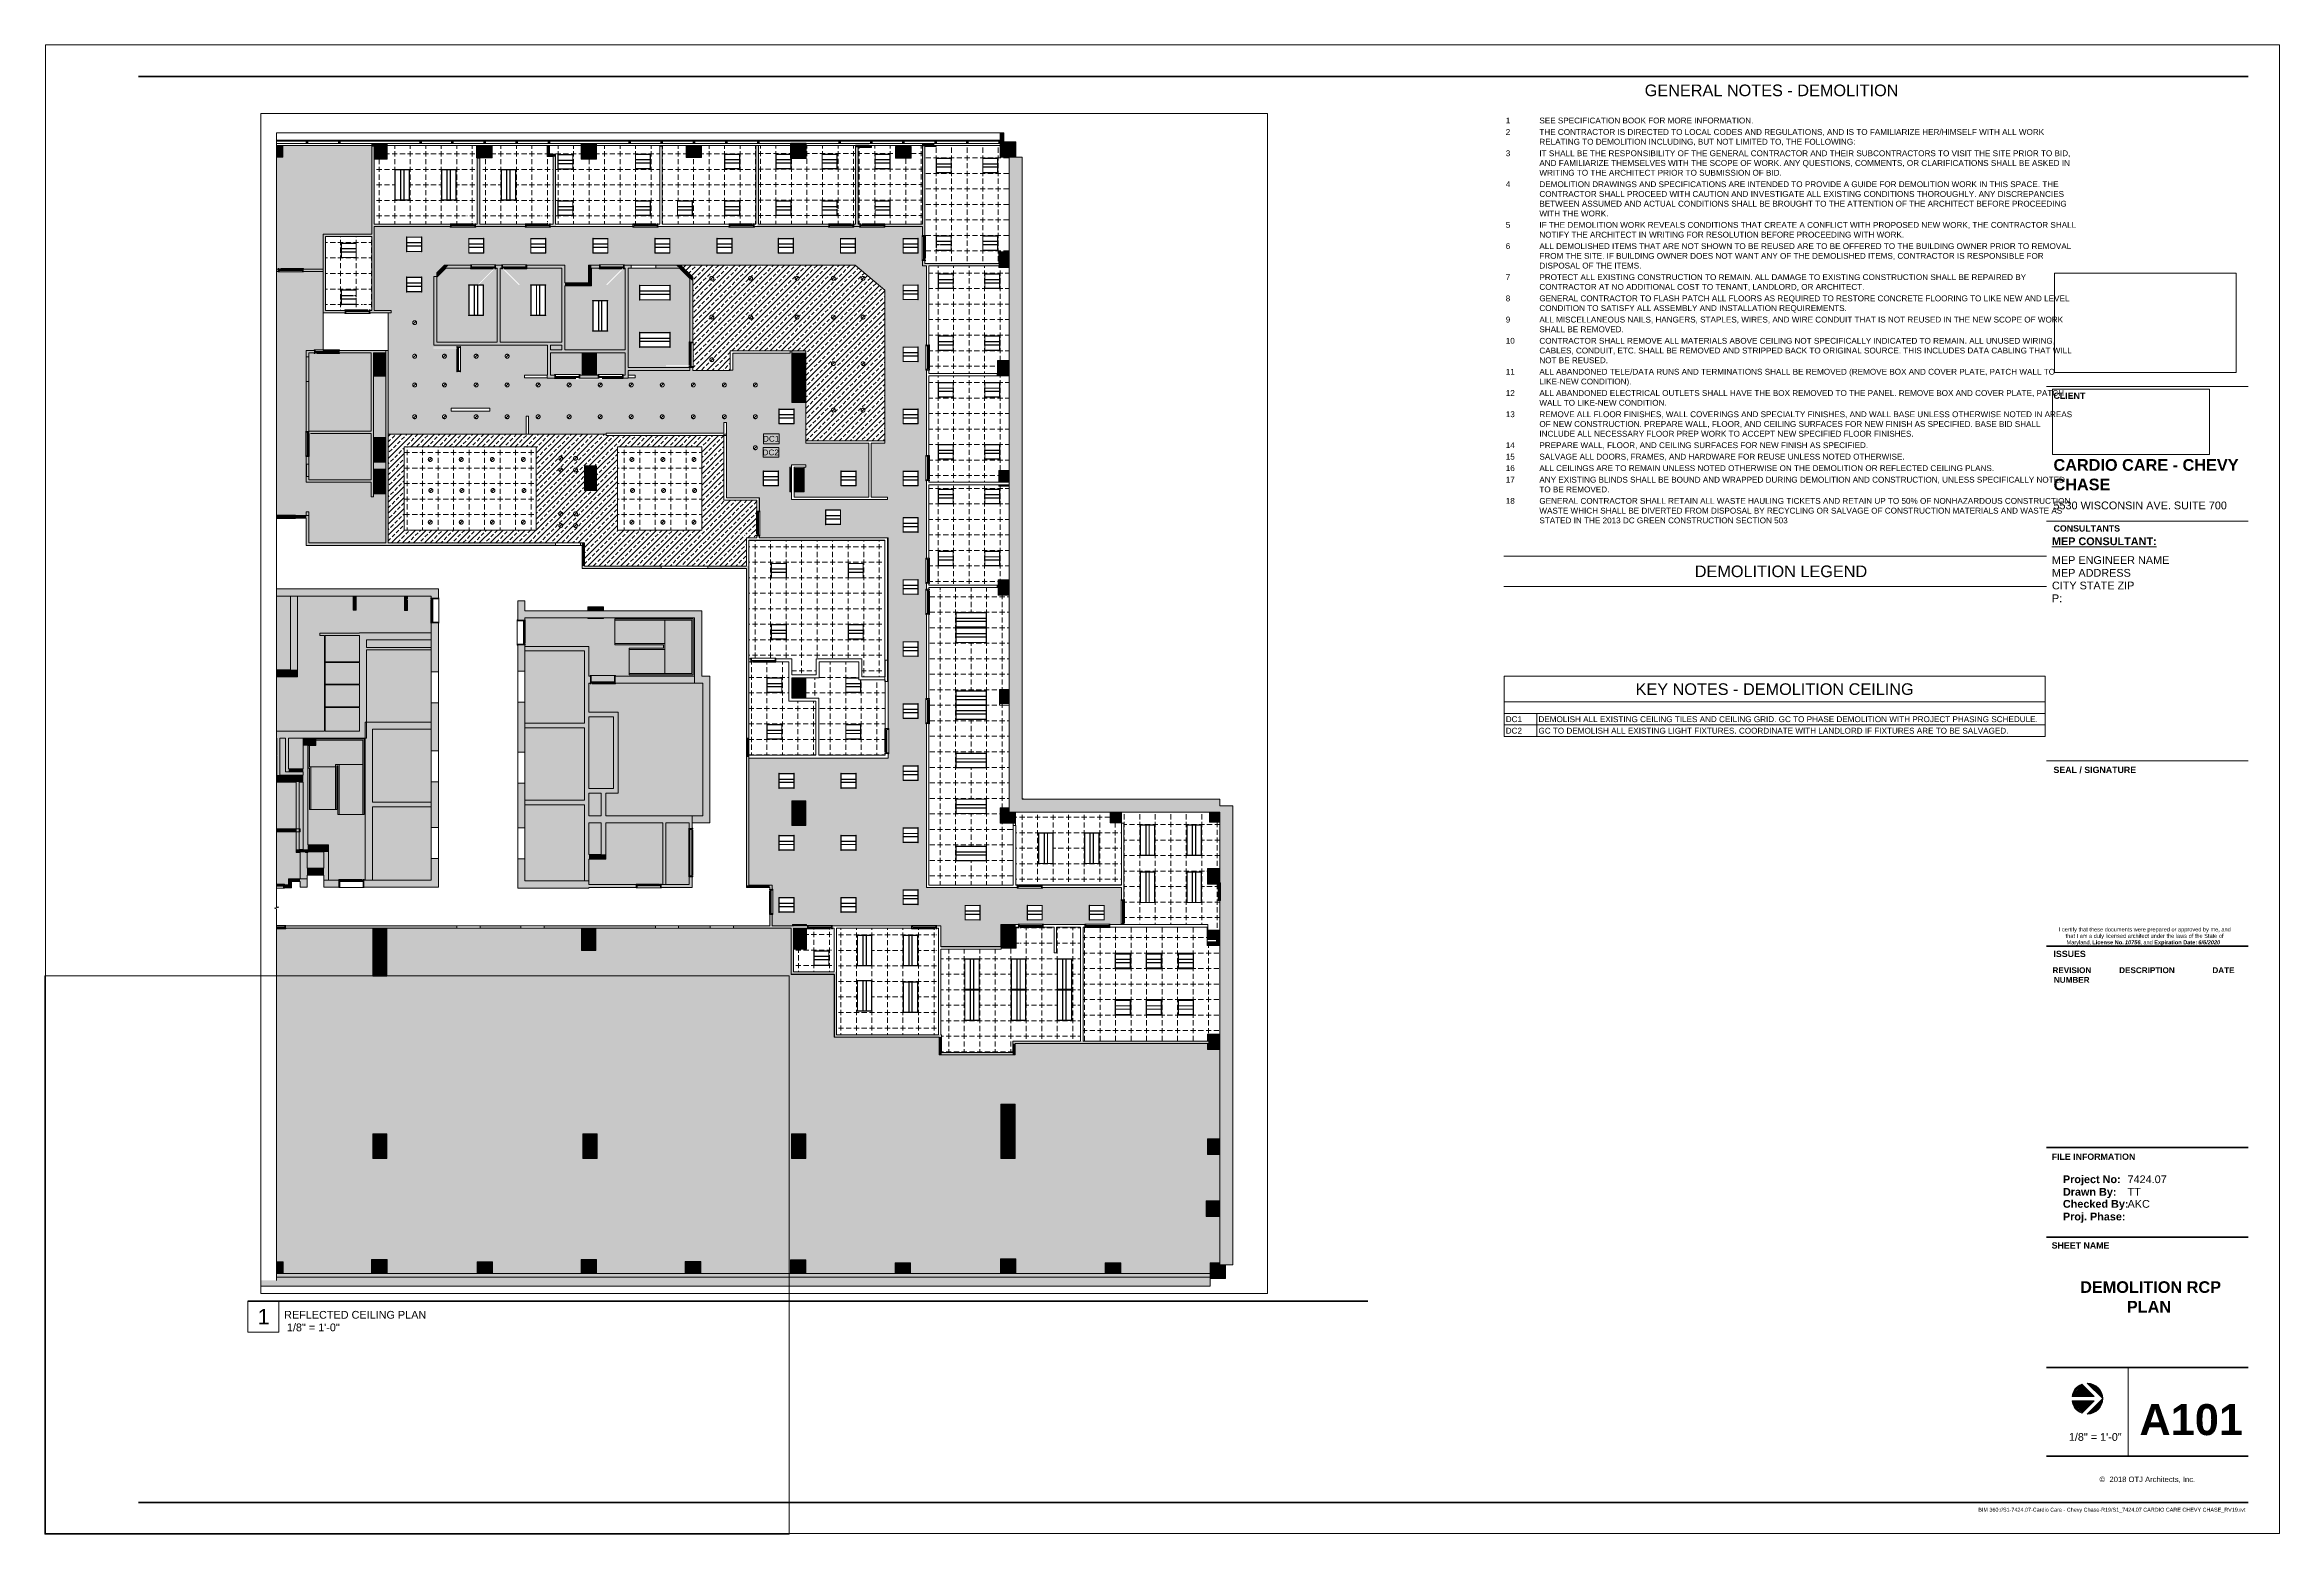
# Paper-space layout 'Layout1' of a CAD drawing. Header units: inches. Extents: x 0 to 36, y 0 to 24.
# The model-space entities are those that its viewports show. They can reach past a viewport. Long polylines and large blocks are cut down to what shows.
import ezdxf

# ---------------------------------------------------------------- set-up
doc = ezdxf.new("R2010")
doc.units = ezdxf.units.IN
doc.header["$MEASUREMENT"] = 0
doc.linetypes.add('Demolished', pattern=[0.1875, 0.125, -0.0625])
doc.linetypes.add('Overhead 1_16_', pattern=[0.101562, 0.0625, -0.039062])
for name, color, linetype, lineweight in [('A-ANNO-KEYN', 231, 'Continuous', 9), ('A-ANNO-NOTE', 131, 'Continuous', 9), ('A-CLNG', 13, 'Demolished', 9), ('A-CLNG-PATT', 13, 'Demolished', 9), ('A-COLS', 52, 'Continuous', 13), ('A-DETL-GENF', 92, 'Continuous', 9), ('A-DETL-MEDM', 33, 'Continuous', 20), ('A-DETL-THIN', 151, 'Continuous', 9), ('A-DOOR', 31, 'Continuous', 13), ('A-GLAZ-CURT', 52, 'Continuous', 13), ('A-GLAZ-CWMG', 51, 'Continuous', 13), ('A-WALL', 113, 'Continuous', 13), ('A-WALL-PATT', 111, 'Continuous', 13), ('E-LITE-EQPM', 33, 'Demolished', 9), ('G-ANNO-SCHD', 231, 'Continuous', 9), ('G-ANNO-TEXT', 231, 'Continuous', 9), ('G-ANNO-TTLB', 6, 'Continuous', 9), ('G-ANNO-TTLB-THIN', 151, 'Continuous', 9), ('G-ANNO-TTLB-WIDE', 214, 'Continuous', 50), ('I-WALL', 2, 'Continuous', 13), ('S-STRS-MBND', 31, 'Continuous', 13)]:
    doc.layers.add(name, color=color, linetype=linetype, lineweight=lineweight)
doc.layers.add('G-ANNO-NPLT', color=191, linetype='Continuous', plot=False)
doc.styles.add('Arial', font='arial.ttf', dxfattribs={"height": 9})
doc.styles.add('Arial_1', font='arial.ttf', dxfattribs={"height": 0.064781})
doc.styles.add('Arial_2', font='arial.ttf', dxfattribs={"height": 0.125})
doc.styles.add('Arial_B', font='arialbd.ttf', dxfattribs={"height": 0.064781})
doc.styles.add('Arial_B_1', font='arialbd.ttf', dxfattribs={"height": 0.09375})
doc.styles.add('Arial_B_I', font='arialbi.ttf', dxfattribs={"height": 0.064781})
doc.styles.add('Swis721 Lt BT_1', font='swissl.ttf', dxfattribs={"height": 0.088084})
doc.styles.add('Swis721 Lt BT_2', font='swissl.ttf', dxfattribs={"height": 0.125})
doc.styles.add('Swis721 Lt BT_3', font='swissl.ttf', dxfattribs={"height": 0.0625})
doc.styles.add('Swis721 Lt BT_4', font='swissl.ttf', dxfattribs={"height": 0.1875})
doc.styles.add('Swis721 Lt BT_5', font='swissl.ttf', dxfattribs={"height": 0.09375})
doc.styles.add('Swis721 Lt BT_6', font='swissl.ttf', dxfattribs={"height": 0.25})
doc.styles.add('Swis721 Lt BT_B', font='', dxfattribs={"height": 0.101562})
doc.styles.add('Swis721 Lt BT_B_1', font='', dxfattribs={"height": 0.125})
doc.styles.add('Swis721 Lt BT_B_2', font='', dxfattribs={"height": 0.5})
doc.styles.add('Swis721 Lt BT_B_3', font='', dxfattribs={"height": 0.1875})
doc.styles.get('Swis721 Lt BT_B').set_extended_font_data('Swis721 Lt BT', bold=True)
doc.styles.get('Swis721 Lt BT_B_1').set_extended_font_data('Swis721 Lt BT', bold=True)
doc.styles.get('Swis721 Lt BT_B_2').set_extended_font_data('Swis721 Lt BT', bold=True)
doc.styles.get('Swis721 Lt BT_B_3').set_extended_font_data('Swis721 Lt BT', bold=True)
picture_1 = doc.add_image_def('image1.png', size_in_pixel=(325, 135))
picture_2 = doc.add_image_def('image2.jpg', size_in_pixel=(2551, 1396))
pattern_1 = [(45, (562.517, 0), (-8.48528, 8.48528), []), (45, (571.002, 0), (-8.48528, 8.48528), [6, -3])]

# ---------------------------------------------------------------- blocks, each defined once
blk = doc.blocks.new('Titleblock - 24 x 36 - MD-6820857-DEMOLITION RCP PLAN')
at = {"layer": 'G-ANNO-TTLB'}
h = blk.add_hatch(color=256, dxfattribs=at)
edge = h.paths.add_edge_path(flags=0)
edge.add_line((32.831, 2.42), (33.027, 2.224))
edge.add_line((33.027, 2.224), (32.672, 2.224))
edge.add_arc((32.918, 2.187), 0.249, 110.6073, 171.5435, ccw=False)
h = blk.add_hatch(color=256, dxfattribs=at)
edge = h.paths.add_edge_path(flags=0)
edge.add_line((33.167, 2.187), (32.918, 2.436))
edge.add_arc((32.918, 2.187), 0.249, 0, 90, ccw=False)
h = blk.add_hatch(color=256, dxfattribs=at)
edge = h.paths.add_edge_path(flags=0)
edge.add_line((32.918, 1.939), (33.167, 2.187))
edge.add_arc((32.918, 2.187), 0.249, -90, 0, ccw=False)
h = blk.add_hatch(color=256, dxfattribs=at)
edge = h.paths.add_edge_path(flags=0)
edge.add_line((33.027, 2.151), (32.831, 1.955))
edge.add_arc((32.918, 2.187), 0.249, 188.4565, 249.3927, ccw=False)
edge.add_line((32.672, 2.151), (33.027, 2.151))
at = {"layer": 'A-ANNO-NOTE'}
for p, q in [((32.672, 2.224), (33.027, 2.224)), ((33.027, 2.224), (32.672, 2.224)), ((32.672, 2.224), (33.027, 2.224)), ((32.831, 2.42), (33.027, 2.224)), ((33.027, 2.224), (32.831, 2.42)), ((33.027, 2.224), (32.831, 2.42)), ((32.918, 2.436), (33.167, 2.187)), ((33.167, 2.187), (32.918, 2.436)), ((32.918, 2.436), (33.167, 2.187)), ((33.167, 2.187), (32.918, 1.939)), ((32.918, 1.939), (33.167, 2.187)), ((33.167, 2.187), (32.918, 1.939)), ((32.672, 2.151), (33.027, 2.151)), ((33.027, 2.151), (32.672, 2.151)), ((33.027, 2.151), (32.672, 2.151)), ((32.831, 1.955), (33.027, 2.151)), ((33.027, 2.151), (32.831, 1.955)), ((32.831, 1.955), (33.027, 2.151))]:
    blk.add_line(p, q, dxfattribs=at)
for start, end in [(110.6073, 171.5435), (110.6073, 171.5435), (110.6073, 171.5435), (0, 90), (360, 90), (0, 90), (270, 0), (270, 360), (270, 0), (188.4565, 249.3927), (188.4565, 249.3927), (188.4565, 249.3927)]:
    blk.add_arc((32.918, 2.187), 0.249, start, end, dxfattribs=at)
at = {"layer": 'G-ANNO-TTLB'}
for p, q in [((0.012, 24.012), (0.012, 0.012)), ((36.013, 24.012), (0.012, 24.012)), ((36.013, 0.012), (36.013, 24.012)), ((32.262, 18.502), (35.512, 18.502)), ((32.262, 18.502), (35.512, 18.502)), ((0.012, 0.012), (36.013, 0.012))]:
    blk.add_line(p, q, dxfattribs=at)
at = {"layer": 'G-ANNO-TTLB-THIN'}
for p, q in [((32.262, 16.331), (35.512, 16.331)), ((32.262, 12.47), (35.512, 12.47)), ((33.575, 2.69), (33.575, 1.262))]:
    blk.add_line(p, q, dxfattribs=at)
at = {"layer": 'G-ANNO-TTLB-WIDE'}
for p, q in [((35.512, 23.502), (1.512, 23.502)), ((32.262, 9.481), (35.512, 9.481)), ((35.512, 6.238), (32.262, 6.238)), ((35.512, 4.791), (32.262, 4.791)), ((32.262, 2.69), (35.512, 2.69)), ((32.262, 1.262), (35.512, 1.262)), ((1.512, 0.512), (32.262, 0.512)), ((32.262, 0.512), (35.512, 0.512))]:
    blk.add_line(p, q, dxfattribs=at)
at = {"layer": 'G-ANNO-TTLB', "attachment_point": 1}
for s, insert, char_height, width, style in [('CLIENT', (32.373, 18.405), 0.1016, 0.57128, 'Swis721 Lt BT_B'), ('CONSULTANTS', (32.374, 16.266), 0.10156, 1.19938, 'Swis721 Lt BT_B'), ('\\LMEP CONSULTANT:', (32.348, 16.07), 0.125, 1.94425, 'Swis721 Lt BT_B_1'), ('SEAL / SIGNATURE', (32.373, 12.373), 0.10156, 1.48344, 'Swis721 Lt BT_B'), ('I certify that these documents were prepared or approved by me, and ', (32.459, 9.783), 0.06478, 3.333, 'Arial_1'), ('ISSUES', (32.373, 9.407), 0.1016, 0.58075, 'Swis721 Lt BT_B'), ('that I am a duly licensed architect under the laws of the State of ', (32.569, 9.679), 0.06478, 3.06472, 'Arial_1'), ('Maryland, ', (32.584, 9.575), 0.0648, 0.50184, 'Arial_1'), ('License No. ', (32.998, 9.575), 0.06478, 0.63756, 'Arial_B'), ('10756', (33.524, 9.575), 0.0648, 0.29984, 'Arial_B_I'), (', and ', (33.772, 9.575), 0.0648, 0.27144, 'Arial_1'), ('Expiration Date: ', (33.996, 9.575), 0.06478, 0.86166, 'Arial_B'), ('6/6/2020', (34.707, 9.575), 0.0648, 0.42294, 'Arial_B_I'), ('REVISION', (32.357, 9.14), 0.0937, 0.76381, 'Arial_B_1'), ('DESCRIPTION', (33.432, 9.14), 0.09375, 1.09838, 'Arial_B_1'), ('DATE', (34.934, 9.14), 0.0937, 0.43556, 'Arial_B_1'), ('NUMBER', (32.38, 8.984), 0.0937, 0.71016, 'Arial_B_1'), ('FILE INFORMATION', (32.344, 6.138), 0.10156, 1.51816, 'Swis721 Lt BT_B'), ('Project No:', (32.525, 5.786), 0.125, 1.05103, 'Swis721 Lt BT_B_1'), ('Drawn By:', (32.525, 5.583), 0.125, 0.96581, 'Swis721 Lt BT_B_1'), ('Checked By:', (32.525, 5.389), 0.125, 1.20253, 'Swis721 Lt BT_B_1'), ('Proj. Phase:', (32.525, 5.185), 0.125, 1.13625, 'Swis721 Lt BT_B_1'), ('SHEET NAME', (32.344, 4.708), 0.1016, 1.04156, 'Swis721 Lt BT_B'), ('©  2018 OTJ Architects, Inc.', (33.116, 0.93), 0.08808, 1.85587, 'Swis721 Lt BT_1')]:
    blk.add_mtext(s, dxfattribs=dict(at, insert=insert, char_height=char_height, width=width, style=style))
at = {"layer": 'G-ANNO-TTLB'}
image = blk.add_image(picture_2, insert=(32.391, 18.726), size_in_units=(2.926, 1.601), dxfattribs=at)
image.dxf.flags = 7
image = blk.add_image(picture_1, insert=(32.356, 17.408), size_in_units=(2.531, 1.051), dxfattribs=at)
image.dxf.flags = 7
blk = doc.blocks.new('Viewport - View Title-792418-DEMOLITION RCP PLAN')
at = {"layer": 'G-ANNO-TTLB'}
for p, q in [((-0.5, 0), (-0.5, -0.5)), ((0, 0), (0, -0.5)), ((0, -0.5), (-0.5, -0.5))]:
    blk.add_line(p, q, dxfattribs=at)
at = {"layer": 'G-ANNO-TTLB', "lineweight": 90}
blk.add_line((-0.5, 0), (0, 0), dxfattribs=at)
blk = doc.blocks.new('Door - Single - Solid Door-7733015-Level XX  RCP DEMO')
at = {"layer": 'A-DOOR'}
h = blk.add_hatch(color=10, dxfattribs=at)
h.paths.add_polyline_path([(23.619, 2.464), (23.619, 2.714), (22.119, 2.714), (22.119, 1.214), (21.619, 1.214), (21.619, -0.286), (22.119, -0.286), (22.119, -2.536), (23.619, -2.536), (23.619, -1.786), (23.244, -1.786), (23.244, 1.964), (23.619, 1.964), (23.619, 2.214)], flags=0)
h.paths.add_polyline_path([(-13.631, 1.214), (-14.131, 1.214), (-14.131, 1.964), (-15.256, 1.964), (-15.256, -1.786), (-15.631, -1.786), (-15.631, -2.536), (-14.131, -2.536), (-14.131, -0.286), (-13.631, -0.286)], flags=0)
at = {"layer": 'A-DOOR', "lineweight": 9}
for p, q in [((-12.061, 2.714), (22.119, 2.714)), ((-13.631, 1.214), (21.619, 1.214)), ((-13.631, -0.286), (21.619, -0.286)), ((-14.131, -2.536), (22.119, -2.536))]:
    blk.add_line(p, q, dxfattribs=at)
at = {"layer": 'A-DOOR', "color": 8, "lineweight": 20}
for p, q in [((22.119, 1.214), (22.119, 2.714)), ((22.119, 2.714), (23.619, 2.714)), ((23.619, 2.714), (23.619, 1.964)), ((-14.131, 1.964), (-14.131, 1.214)), ((-14.131, 1.214), (-13.631, 1.214)), ((-13.631, 1.214), (-13.631, -0.286)), ((21.619, -0.286), (21.619, 1.214)), ((21.619, 1.214), (22.119, 1.214)), ((-13.631, -0.286), (-14.131, -0.286)), ((-14.131, -0.286), (-14.131, -2.536)), ((22.119, -0.286), (21.619, -0.286)), ((22.119, -2.536), (22.119, -0.286)), ((-15.631, -2.536), (-15.631, -1.786)), ((23.619, -1.786), (23.619, -2.536)), ((-14.131, -2.536), (-15.631, -2.536)), ((23.619, -2.536), (22.119, -2.536))]:
    blk.add_line(p, q, dxfattribs=at)
blk = doc.blocks.new('Door - Single - Solid Door-7733018-Level XX  RCP DEMO')
at = {"layer": 'A-DOOR', "color": 250, "linetype": 'Demolished', "lineweight": 20}
for p, q in [((-14.131, 2.536), (-15.631, 2.536)), ((-15.631, 2.536), (-15.631, 1.786)), ((-14.131, 0.286), (-14.131, 2.536)), ((22.119, 2.536), (22.119, 0.286)), ((23.619, 2.536), (22.119, 2.536)), ((23.619, 1.786), (23.619, 2.536)), ((-13.631, 0.286), (-14.131, 0.286)), ((-13.631, -1.214), (-13.631, 0.286)), ((21.619, 0.286), (21.619, -1.214)), ((22.119, 0.286), (21.619, 0.286)), ((-14.131, -1.214), (-13.631, -1.214)), ((-14.131, -2.714), (-14.131, -1.214)), ((21.619, -1.214), (22.119, -1.214)), ((22.119, -1.214), (22.119, -2.714)), ((-15.631, -1.964), (-15.631, -2.714)), ((23.619, -2.714), (23.619, -1.964)), ((-15.631, -2.714), (-14.131, -2.714)), ((22.119, -2.714), (23.619, -2.714))]:
    blk.add_line(p, q, dxfattribs=at)
at = {"layer": 'A-DOOR', "color": 7, "linetype": 'Demolished', "lineweight": 9}
for p, q in [((-14.131, 2.536), (22.119, 2.536)), ((-13.631, 0.286), (21.619, 0.286)), ((-13.631, -1.214), (21.619, -1.214)), ((-14.131, -2.714), (-14.006, -2.714)), ((-12.061, -2.714), (22.119, -2.714))]:
    blk.add_line(p, q, dxfattribs=at)
blk = doc.blocks.new('Door - Single - Solid Door-V1-Level XX  RCP DEMO')
at = {"layer": 'A-DOOR'}
h = blk.add_hatch(color=10, dxfattribs=at)
h.paths.add_polyline_path([(23.244, -2.536), (23.619, -2.536), (23.619, -1.786), (23.244, -1.786), (23.244, 1.964), (23.619, 1.964), (23.619, 2.714), (22.119, 2.714), (22.119, 1.214), (21.619, 1.214), (21.619, -0.286), (22.119, -0.286), (22.119, -2.536)], flags=0)
h.paths.add_polyline_path([(-15.631, -2.536), (-14.131, -2.536), (-14.131, -0.286), (-13.631, -0.286), (-13.631, 1.214), (-14.131, 1.214), (-14.131, 2.714), (-15.631, 2.714), (-15.631, 1.964), (-15.256, 1.964), (-15.256, -1.786), (-15.631, -1.786), (-15.631, -2.286)], flags=0)
at = {"layer": 'A-DOOR', "color": 8, "lineweight": 20}
for p, q in [((-15.631, 1.964), (-15.631, 2.714)), ((-15.631, 2.714), (-14.131, 2.714)), ((-14.131, 2.714), (-14.131, 1.214)), ((22.119, 1.214), (22.119, 2.714)), ((22.119, 2.714), (23.619, 2.714)), ((23.619, 2.714), (23.619, 1.964)), ((-14.131, 1.214), (-13.631, 1.214)), ((-13.631, 1.214), (-13.631, -0.286)), ((21.619, -0.286), (21.619, 1.214)), ((21.619, 1.214), (22.119, 1.214)), ((-13.631, -0.286), (-14.131, -0.286)), ((-14.131, -0.286), (-14.131, -2.536)), ((22.119, -0.286), (21.619, -0.286)), ((22.119, -2.536), (22.119, -0.286)), ((-15.631, -2.536), (-15.631, -1.786)), ((23.619, -1.786), (23.619, -2.536)), ((-14.131, -2.536), (-15.631, -2.536)), ((23.619, -2.536), (22.119, -2.536))]:
    blk.add_line(p, q, dxfattribs=at)
at = {"layer": 'A-DOOR', "lineweight": 9}
for p, q in [((-14.131, 2.714), (-14.006, 2.714)), ((-12.061, 2.714), (22.119, 2.714)), ((-13.631, 1.214), (21.619, 1.214)), ((-13.631, -0.286), (21.619, -0.286)), ((-14.131, -2.536), (22.119, -2.536))]:
    blk.add_line(p, q, dxfattribs=at)
blk = doc.blocks.new('Door - Single - Solid Door-7732912-Level XX  RCP DEMO')
at = {"layer": 'A-DOOR'}
h = blk.add_hatch(color=10, dxfattribs=at)
h.paths.add_polyline_path([(-14.131, 2.536), (-15.631, 2.536), (-15.631, 1.786), (-15.256, 1.786), (-15.256, -1.964), (-15.631, -1.964), (-15.631, -2.714), (-14.131, -2.714), (-14.131, -1.214), (-13.631, -1.214), (-13.631, 0.286), (-14.131, 0.286), (-14.131, 1.786)], flags=0)
h.paths.add_polyline_path([(23.619, 2.536), (22.119, 2.536), (22.119, 0.286), (21.619, 0.286), (21.619, -1.214), (22.119, -1.214), (22.119, -2.714), (23.619, -2.714), (23.619, -1.964), (23.244, -1.964), (23.244, 1.786), (23.619, 1.786)], flags=0)
at = {"layer": 'A-DOOR', "color": 8, "lineweight": 20}
for p, q in [((-14.131, 2.536), (-15.631, 2.536)), ((-15.631, 2.536), (-15.631, 1.786)), ((-14.131, 0.286), (-14.131, 2.536)), ((22.119, 2.536), (22.119, 0.286)), ((23.619, 2.536), (22.119, 2.536)), ((23.619, 1.786), (23.619, 2.536)), ((-13.631, 0.286), (-14.131, 0.286)), ((-13.631, -1.214), (-13.631, 0.286)), ((21.619, 0.286), (21.619, -1.214)), ((22.119, 0.286), (21.619, 0.286)), ((-14.131, -1.214), (-13.631, -1.214)), ((-14.131, -2.714), (-14.131, -1.214)), ((21.619, -1.214), (22.119, -1.214)), ((22.119, -1.214), (22.119, -2.714)), ((-15.631, -1.964), (-15.631, -2.714)), ((23.619, -2.714), (23.619, -1.964)), ((-15.631, -2.714), (-14.131, -2.714)), ((22.119, -2.714), (23.619, -2.714))]:
    blk.add_line(p, q, dxfattribs=at)
at = {"layer": 'A-DOOR', "lineweight": 9}
for p, q in [((-14.131, 2.536), (22.119, 2.536)), ((-13.631, 0.286), (21.619, 0.286)), ((-13.631, -1.214), (21.619, -1.214)), ((-14.131, -2.714), (-14.006, -2.714)), ((-12.061, -2.714), (22.119, -2.714))]:
    blk.add_line(p, q, dxfattribs=at)
blk = doc.blocks.new('Door - Single - Solid Door-7162407-Level XX  RCP DEMO')
at = {"layer": 'A-DOOR', "color": 250, "linetype": 'Demolished', "lineweight": 20}
for p, q in [((-14.131, 2.536), (-15.631, 2.536)), ((-15.631, 2.536), (-15.631, 1.786)), ((-14.131, 0.286), (-14.131, 2.536)), ((22.119, 2.536), (22.119, 0.286)), ((23.619, 2.536), (22.119, 2.536)), ((23.619, 1.786), (23.619, 2.536)), ((-13.631, 0.286), (-14.131, 0.286)), ((-13.631, -1.214), (-13.631, 0.286)), ((21.619, 0.286), (21.619, -1.214)), ((22.119, 0.286), (21.619, 0.286)), ((-14.131, -1.214), (-13.631, -1.214)), ((-14.131, -2.714), (-14.131, -1.214)), ((21.619, -1.214), (22.119, -1.214)), ((22.119, -1.214), (22.119, -2.714)), ((-15.631, -1.964), (-15.631, -2.714)), ((23.619, -2.714), (23.619, -1.964)), ((-15.631, -2.714), (-14.131, -2.714)), ((22.119, -2.714), (23.619, -2.714))]:
    blk.add_line(p, q, dxfattribs=at)
at = {"layer": 'A-DOOR', "color": 7, "linetype": 'Demolished', "lineweight": 9}
for p, q in [((-14.131, 2.536), (22.119, 2.536)), ((-13.631, 0.286), (21.619, 0.286)), ((-13.631, -1.214), (21.619, -1.214)), ((-14.131, -2.714), (-14.006, -2.714)), ((-12.631, -2.714), (22.119, -2.714))]:
    blk.add_line(p, q, dxfattribs=at)
blk = doc.blocks.new('Door - Single - Solid Door-7732936-Level XX  RCP DEMO')
at = {"layer": 'A-DOOR'}
h = blk.add_hatch(color=10, dxfattribs=at)
h.paths.add_polyline_path([(23.619, -2.536), (23.619, -1.786), (23.244, -1.786), (23.244, 1.964), (23.619, 1.964), (23.619, 2.714), (22.119, 2.714), (22.119, 1.214), (21.619, 1.214), (21.619, -0.286), (22.119, -0.286), (22.119, -2.536), (23.244, -2.536)], flags=0)
h.paths.add_polyline_path([(-15.256, -2.536), (-14.131, -2.536), (-14.131, -0.286), (-13.631, -0.286), (-13.631, 1.214), (-14.131, 1.214), (-14.131, 2.714), (-15.631, 2.714), (-15.631, 1.964), (-15.256, 1.964), (-15.256, -1.786), (-15.631, -1.786), (-15.631, -2.536)], flags=0)
at = {"layer": 'A-DOOR', "color": 8, "lineweight": 20}
for p, q in [((-15.631, 1.964), (-15.631, 2.714)), ((-15.631, 2.714), (-14.131, 2.714)), ((-14.131, 2.714), (-14.131, 1.214)), ((22.119, 1.214), (22.119, 2.714)), ((22.119, 2.714), (23.619, 2.714)), ((23.619, 2.714), (23.619, 1.964)), ((-14.131, 1.214), (-13.631, 1.214)), ((-13.631, 1.214), (-13.631, -0.286)), ((21.619, -0.286), (21.619, 1.214)), ((21.619, 1.214), (22.119, 1.214)), ((-13.631, -0.286), (-14.131, -0.286)), ((-14.131, -0.286), (-14.131, -2.536)), ((22.119, -0.286), (21.619, -0.286)), ((22.119, -2.536), (22.119, -0.286)), ((-15.631, -2.536), (-15.631, -1.786)), ((23.619, -1.786), (23.619, -2.536)), ((-14.131, -2.536), (-15.631, -2.536)), ((23.619, -2.536), (22.119, -2.536))]:
    blk.add_line(p, q, dxfattribs=at)
at = {"layer": 'A-DOOR', "lineweight": 9}
for p, q in [((-14.131, 2.714), (-14.006, 2.714)), ((-12.061, 2.714), (22.119, 2.714)), ((-13.631, 1.214), (21.619, 1.214)), ((-13.631, -0.286), (21.619, -0.286)), ((-14.131, -2.536), (22.119, -2.536))]:
    blk.add_line(p, q, dxfattribs=at)
blk = doc.blocks.new('Door - Single - Solid Door-7174112-Level XX  RCP DEMO')
at = {"layer": 'A-DOOR', "color": 250, "linetype": 'Demolished', "lineweight": 20}
for p, q in [((-15.631, 1.964), (-15.631, 2.714)), ((-15.631, 2.714), (-14.131, 2.714)), ((-14.131, 2.714), (-14.131, 1.214)), ((22.119, 1.214), (22.119, 2.714)), ((22.119, 2.714), (23.619, 2.714)), ((23.619, 2.714), (23.619, 1.964)), ((-14.131, 1.214), (-13.631, 1.214)), ((-13.631, 1.214), (-13.631, -0.286)), ((21.619, -0.286), (21.619, 1.214)), ((21.619, 1.214), (22.119, 1.214)), ((-13.631, -0.286), (-14.131, -0.286)), ((-14.131, -0.286), (-14.131, -2.536)), ((22.119, -0.286), (21.619, -0.286)), ((22.119, -2.536), (22.119, -0.286)), ((-15.631, -2.536), (-15.631, -1.786)), ((23.619, -1.786), (23.619, -2.536)), ((-14.131, -2.536), (-15.631, -2.536)), ((23.619, -2.536), (22.119, -2.536))]:
    blk.add_line(p, q, dxfattribs=at)
at = {"layer": 'A-DOOR', "color": 7, "linetype": 'Demolished', "lineweight": 9}
for p, q in [((-14.131, 2.714), (-14.006, 2.714)), ((-12.631, 2.714), (22.119, 2.714)), ((-13.631, 1.214), (21.619, 1.214)), ((-13.631, -0.286), (21.619, -0.286)), ((-14.131, -2.536), (22.119, -2.536))]:
    blk.add_line(p, q, dxfattribs=at)
blk = doc.blocks.new('Door - Single - Solid Door-V2-Level XX  RCP DEMO')
at = {"layer": 'A-DOOR', "color": 250, "linetype": 'Demolished', "lineweight": 20}
for p, q in [((-14.131, 2.536), (-15.238, 2.536)), ((-14.131, 0.286), (-14.131, 2.536)), ((22.119, 2.536), (22.119, 0.286)), ((23.619, 2.536), (22.119, 2.536)), ((23.619, 1.786), (23.619, 2.536)), ((-13.631, 0.286), (-14.131, 0.286)), ((-13.631, -1.214), (-13.631, 0.286)), ((21.619, 0.286), (21.619, -1.214)), ((22.119, 0.286), (21.619, 0.286)), ((-14.131, -1.214), (-13.631, -1.214)), ((-14.131, -2.714), (-14.131, -1.214)), ((21.619, -1.214), (22.119, -1.214)), ((22.119, -1.214), (22.119, -2.714)), ((23.619, -2.714), (23.619, -1.964)), ((-15.238, -2.714), (-14.131, -2.714)), ((22.119, -2.714), (23.619, -2.714))]:
    blk.add_line(p, q, dxfattribs=at)
at = {"layer": 'A-DOOR', "color": 7, "linetype": 'Demolished', "lineweight": 9}
for p, q in [((-14.131, 2.536), (22.119, 2.536)), ((-13.631, 0.286), (21.619, 0.286)), ((-13.631, -1.214), (21.619, -1.214)), ((-14.131, -2.714), (-14.006, -2.714)), ((-12.631, -2.714), (22.119, -2.714))]:
    blk.add_line(p, q, dxfattribs=at)
blk = doc.blocks.new('Door - Single - Solid Door-7669184-Level XX  RCP DEMO')
at = {"layer": 'A-DOOR'}
h = blk.add_hatch(color=10, dxfattribs=at)
h.paths.add_polyline_path([(-14.131, -3.151), (-14.131, -1.651), (-13.631, -1.651), (-13.631, -0.151), (-14.131, -0.151), (-14.131, 2.974), (-15.631, 2.974), (-15.631, 2.224), (-15.256, 2.224), (-15.256, -2.401), (-15.631, -2.401), (-15.631, -3.151), (-15.256, -3.151)], flags=0)
h.paths.add_polyline_path([(22.119, -3.151), (23.619, -3.151), (23.619, -2.401), (23.244, -2.401), (23.244, 2.224), (23.619, 2.224), (23.619, 2.974), (22.119, 2.974), (22.119, -0.151), (21.619, -0.151), (21.619, -1.651), (22.119, -1.651), (22.119, -2.401)], flags=0)
at = {"layer": 'A-DOOR', "color": 8, "lineweight": 20}
for p, q in [((-14.131, 2.974), (-15.631, 2.974)), ((-15.631, 2.974), (-15.631, 2.224)), ((-14.131, -0.151), (-14.131, 2.974)), ((22.119, 2.974), (22.119, -0.151)), ((23.619, 2.974), (22.119, 2.974)), ((23.619, 2.224), (23.619, 2.974)), ((-13.631, -0.151), (-14.131, -0.151)), ((-13.631, -1.651), (-13.631, -0.151)), ((21.619, -0.151), (21.619, -1.651)), ((22.119, -0.151), (21.619, -0.151)), ((-14.131, -1.651), (-13.631, -1.651)), ((-14.131, -3.151), (-14.131, -1.651)), ((21.619, -1.651), (22.119, -1.651)), ((22.119, -1.651), (22.119, -3.151)), ((-15.631, -2.401), (-15.631, -3.151)), ((23.619, -3.151), (23.619, -2.401)), ((22.119, -3.151), (23.619, -3.151))]:
    blk.add_line(p, q, dxfattribs=at)
at = {"layer": 'A-DOOR', "lineweight": 9}
for p, q in [((-14.131, 2.974), (22.119, 2.974)), ((-13.631, -0.151), (21.619, -0.151)), ((-13.631, -1.651), (21.619, -1.651)), ((-9.006, -3.151), (22.119, -3.151))]:
    blk.add_line(p, q, dxfattribs=at)
blk = doc.blocks.new('Door - Single - Solid Door-7669203-Level XX  RCP DEMO')
at = {"layer": 'A-DOOR'}
h = blk.add_hatch(color=10, dxfattribs=at)
h.paths.add_polyline_path([(-15.631, 3.151), (-15.631, 2.401), (-15.256, 2.401), (-15.256, -2.224), (-15.631, -2.224), (-15.611, -2.974), (-14.131, -2.974), (-14.131, 0.151), (-13.631, 0.151), (-13.631, 1.651), (-14.131, 1.651), (-14.131, 3.151), (-15.256, 3.151)], flags=0)
h.paths.add_polyline_path([(22.171, 3.151), (22.119, 3.151), (22.119, 1.651), (21.619, 1.651), (21.619, 0.151), (22.119, 0.151), (22.119, -2.974), (23.619, -2.974), (23.619, -2.224), (23.244, -2.224), (23.244, 2.401), (23.619, 2.401), (23.619, 3.151), (23.244, 3.151)], flags=0)
at = {"layer": 'A-DOOR', "color": 8, "lineweight": 20}
for p, q in [((-15.631, 2.401), (-15.631, 3.151)), ((-14.131, 3.151), (-14.131, 1.651)), ((22.119, 1.651), (22.119, 3.151)), ((22.119, 3.151), (23.619, 3.151)), ((23.619, 3.151), (23.619, 2.401)), ((-14.131, 1.651), (-13.631, 1.651)), ((-13.631, 1.651), (-13.631, 0.151)), ((21.619, 0.151), (21.619, 1.651)), ((21.619, 1.651), (22.119, 1.651)), ((-13.631, 0.151), (-14.131, 0.151)), ((-14.131, 0.151), (-14.131, -2.974)), ((22.119, 0.151), (21.619, 0.151)), ((22.119, -2.974), (22.119, 0.151)), ((-15.631, -2.974), (-15.631, -2.224)), ((23.619, -2.224), (23.619, -2.974)), ((-14.131, -2.974), (-15.631, -2.974)), ((23.619, -2.974), (22.119, -2.974))]:
    blk.add_line(p, q, dxfattribs=at)
at = {"layer": 'A-DOOR', "lineweight": 9}
for p, q in [((-9.006, 3.151), (22.119, 3.151)), ((-13.631, 1.651), (21.619, 1.651)), ((-13.631, 0.151), (21.619, 0.151)), ((-14.131, -2.974), (22.119, -2.974))]:
    blk.add_line(p, q, dxfattribs=at)
blk = doc.blocks.new('Door - Single - Solid Door-7355448-Level XX  RCP DEMO')
at = {"layer": 'A-DOOR'}
h = blk.add_hatch(color=10, dxfattribs=at)
h.paths.add_polyline_path([(23.619, 2.536), (22.119, 2.536), (22.119, 0.286), (21.619, 0.286), (21.619, -1.214), (22.119, -1.214), (22.119, -2.714), (23.619, -2.714), (23.619, -1.964), (23.244, -1.964), (23.244, 1.786), (23.619, 1.786)], flags=0)
h.paths.add_polyline_path([(-13.631, -1.214), (-13.631, 0.286), (-14.131, 0.286), (-14.131, 2.536), (-15.631, 2.536), (-15.631, 1.786), (-15.256, 1.786), (-15.256, -1.964), (-15.631, -1.964), (-15.631, -2.714), (-14.131, -2.714), (-14.131, -1.214)], flags=0)
at = {"layer": 'A-DOOR', "color": 8, "lineweight": 20}
for p, q in [((-14.131, 2.536), (-15.631, 2.536)), ((-15.631, 2.536), (-15.631, 1.786)), ((-14.131, 0.286), (-14.131, 2.536)), ((22.119, 2.536), (22.119, 0.286)), ((23.619, 2.536), (22.119, 2.536)), ((23.619, 1.786), (23.619, 2.536)), ((-13.631, 0.286), (-14.131, 0.286)), ((-13.631, -1.214), (-13.631, 0.286)), ((21.619, 0.286), (21.619, -1.214)), ((22.119, 0.286), (21.619, 0.286)), ((-14.131, -1.214), (-13.631, -1.214)), ((-14.131, -2.714), (-14.131, -1.214)), ((21.619, -1.214), (22.119, -1.214)), ((22.119, -1.214), (22.119, -2.714)), ((-15.631, -1.964), (-15.631, -2.714)), ((23.619, -2.714), (23.619, -1.964)), ((-15.631, -2.714), (-14.131, -2.714)), ((22.119, -2.714), (23.619, -2.714))]:
    blk.add_line(p, q, dxfattribs=at)
at = {"layer": 'A-DOOR', "lineweight": 9}
for p, q in [((-14.131, 2.536), (22.119, 2.536)), ((-13.631, 0.286), (21.619, 0.286)), ((-13.631, -1.214), (21.619, -1.214)), ((-14.131, -2.714), (-14.006, -2.714)), ((-12.631, -2.714), (22.119, -2.714))]:
    blk.add_line(p, q, dxfattribs=at)
blk = doc.blocks.new('Door - Single - Full Lite-7186205-Level XX  RCP DEMO')
at = {"layer": 'A-DOOR'}
blk.add_hatch(color=10, dxfattribs=at).paths.add_polyline_path([(23.619, -2.714), (23.619, -1.964), (23.244, -1.964), (23.244, 1.786), (23.619, 1.786), (23.619, 2.536), (22.119, 2.536), (22.119, 0.286), (21.619, 0.286), (21.619, -1.214), (22.119, -1.214), (22.119, -2.714), (23.244, -2.714)], flags=0)
at = {"layer": 'A-DOOR', "lineweight": 9}
for p, q in [((9.307, 2.536), (22.119, 2.536)), ((9.307, 0.286), (21.619, 0.286)), ((9.307, -1.214), (21.619, -1.214)), ((9.307, -2.714), (22.119, -2.714))]:
    blk.add_line(p, q, dxfattribs=at)
at = {"layer": 'A-DOOR', "color": 8, "lineweight": 20}
for p, q in [((22.119, 2.536), (22.119, 0.286)), ((23.619, 2.536), (22.119, 2.536)), ((23.619, 1.786), (23.619, 2.536)), ((21.619, 0.286), (21.619, -1.214)), ((22.119, 0.286), (21.619, 0.286)), ((21.619, -1.214), (22.119, -1.214)), ((22.119, -1.214), (22.119, -2.714)), ((23.619, -2.714), (23.619, -1.964)), ((22.119, -2.714), (23.619, -2.714))]:
    blk.add_line(p, q, dxfattribs=at)
blk = doc.blocks.new('Rectangular Column - 18_ x 24_-7140225-Level XX  RCP DEMO')
at = {"layer": 'A-COLS', "lineweight": 9}
blk.add_hatch(color=7, dxfattribs=at).paths.add_polyline_path([(-12, 9), (-12, -9), (12, -9), (12, 9), (-3.668, 9)], flags=0)
at = {"layer": 'A-COLS', "color": 8, "lineweight": 20}
for p, q in [((-12, 9), (12, 9)), ((-12, -9), (-12, 9)), ((12, 9), (12, -9)), ((12, -9), (-12, -9))]:
    blk.add_line(p, q, dxfattribs=at)
blk = doc.blocks.new('Rectangular Column - 18_ x 24_-V3-Level XX  RCP DEMO')
at = {"layer": 'A-COLS', "lineweight": 9}
blk.add_hatch(color=7, dxfattribs=at).paths.add_polyline_path([(-2.16, 9), (-12, 9), (-12, -9), (-2.16, -9), (-2.16, -4.407)], flags=0)
at = {"layer": 'A-COLS', "color": 8, "lineweight": 20}
for p, q in [((-12, 9), (-2.16, 9)), ((-12, -9), (-12, 9)), ((-2.16, -9), (-12, -9))]:
    blk.add_line(p, q, dxfattribs=at)
blk = doc.blocks.new('System Panel - Glazed-7148732-Level XX  RCP DEMO')
at = {"layer": 'A-GLAZ-CURT', "lineweight": 9}
blk.add_hatch(color=7, dxfattribs=at).paths.add_polyline_path([(23.375, 0.75), (23.375, 1.75), (-22.492, 1.75), (-22.492, 0.75)], flags=0)
at = {"layer": 'A-GLAZ-CURT', "color": 8, "lineweight": 20}
for p, q in [((-22.492, 1.75), (23.375, 1.75)), ((23.375, 1.75), (23.375, 0.75)), ((23.375, 0.75), (-22.492, 0.75))]:
    blk.add_line(p, q, dxfattribs=at)
blk = doc.blocks.new('System Panel - Glazed-7148733-Level XX  RCP DEMO')
at = {"layer": 'A-GLAZ-CURT', "lineweight": 9}
blk.add_hatch(color=7, dxfattribs=at).paths.add_polyline_path([(23.75, 0.75), (23.75, 1.75), (-23.75, 1.75), (-23.75, 0.75)], flags=0)
at = {"layer": 'A-GLAZ-CURT', "color": 8, "lineweight": 20}
for p, q in [((-23.75, 0.75), (-23.75, 1.75)), ((-23.75, 1.75), (23.75, 1.75)), ((23.75, 1.75), (23.75, 0.75)), ((23.75, 0.75), (-23.75, 0.75))]:
    blk.add_line(p, q, dxfattribs=at)
blk = doc.blocks.new('System Panel - Glazed-7148731-Level XX  RCP DEMO')
at = {"layer": 'A-GLAZ-CURT', "lineweight": 9}
blk.add_hatch(color=7, dxfattribs=at).paths.add_polyline_path([(61.5, 0.75), (61.5, 1.75), (-61.5, 1.75), (-61.5, 0.75), (11.349, 0.75)], flags=0)
at = {"layer": 'A-GLAZ-CURT', "color": 8, "lineweight": 20}
for p, q in [((-61.5, 0.75), (-61.5, 1.75)), ((-61.5, 1.75), (61.5, 1.75)), ((61.5, 1.75), (61.5, 0.75)), ((61.5, 0.75), (-61.5, 0.75))]:
    blk.add_line(p, q, dxfattribs=at)
blk = doc.blocks.new('System Panel - Glazed-V4-Level XX  RCP DEMO')
at = {"layer": 'A-GLAZ-CURT', "lineweight": 9}
blk.add_hatch(color=7, dxfattribs=at).paths.add_polyline_path([(23.375, 0.75), (23.375, 1.75), (-23.375, 1.75), (-23.375, 0.75), (20.201, 0.75)], flags=0)
at = {"layer": 'A-GLAZ-CURT', "color": 8, "lineweight": 20}
for p, q in [((-23.375, 0.75), (-23.375, 1.75)), ((-23.375, 1.75), (23.375, 1.75)), ((23.375, 1.75), (23.375, 0.75)), ((23.375, 0.75), (-23.375, 0.75))]:
    blk.add_line(p, q, dxfattribs=at)
blk = doc.blocks.new('System Panel - Glazed-7148729-Level XX  RCP DEMO')
at = {"layer": 'A-GLAZ-CURT', "lineweight": 9}
blk.add_hatch(color=7, dxfattribs=at).paths.add_polyline_path([(18.176, 0.75), (23.5, 0.75), (23.5, 1.75), (-23.5, 1.75), (-23.5, 0.75)], flags=0)
at = {"layer": 'A-GLAZ-CURT', "color": 8, "lineweight": 20}
for p, q in [((-23.5, 0.75), (-23.5, 1.75)), ((-23.5, 1.75), (23.5, 1.75)), ((23.5, 1.75), (23.5, 0.75)), ((23.5, 0.75), (-23.5, 0.75))]:
    blk.add_line(p, q, dxfattribs=at)
blk = doc.blocks.new('System Panel - Glazed-7148734-Level XX  RCP DEMO')
at = {"layer": 'A-GLAZ-CURT', "lineweight": 9}
blk.add_hatch(color=7, dxfattribs=at).paths.add_polyline_path([(11.216, 0.75), (61.25, 0.75), (61.25, 1.75), (-61.25, 1.75), (-61.25, 0.75), (3.593, 0.75)], flags=0)
at = {"layer": 'A-GLAZ-CURT', "color": 8, "lineweight": 20}
for p, q in [((-61.25, 0.75), (-61.25, 1.75)), ((-61.25, 1.75), (61.25, 1.75)), ((61.25, 1.75), (61.25, 0.75)), ((61.25, 0.75), (-61.25, 0.75))]:
    blk.add_line(p, q, dxfattribs=at)
blk = doc.blocks.new('System Panel - Glazed-7148728-Level XX  RCP DEMO')
at = {"layer": 'A-GLAZ-CURT', "lineweight": 9}
blk.add_hatch(color=7, dxfattribs=at).paths.add_polyline_path([(23.625, 0.75), (23.625, 1.75), (-23.625, 1.75), (-23.625, 0.75)], flags=0)
at = {"layer": 'A-GLAZ-CURT', "color": 8, "lineweight": 20}
for p, q in [((-23.625, 0.75), (-23.625, 1.75)), ((-23.625, 1.75), (23.625, 1.75)), ((23.625, 1.75), (23.625, 0.75)), ((23.625, 0.75), (-23.625, 0.75))]:
    blk.add_line(p, q, dxfattribs=at)
blk = doc.blocks.new('System Panel - Glazed-7148730-Level XX  RCP DEMO')
at = {"layer": 'A-GLAZ-CURT', "lineweight": 9}
blk.add_hatch(color=7, dxfattribs=at).paths.add_polyline_path([(-12.909, 0.75), (61.625, 0.75), (61.625, 1.75), (-61.625, 1.75), (-61.625, 0.75), (-53.799, 0.75)], flags=0)
at = {"layer": 'A-GLAZ-CURT', "color": 8, "lineweight": 20}
for p, q in [((-61.625, 0.75), (-61.625, 1.75)), ((-61.625, 1.75), (61.625, 1.75)), ((61.625, 1.75), (61.625, 0.75)), ((61.625, 0.75), (-61.625, 0.75))]:
    blk.add_line(p, q, dxfattribs=at)
blk = doc.blocks.new('System Panel - Glazed-7148735-Level XX  RCP DEMO')
at = {"layer": 'A-GLAZ-CURT', "lineweight": 9}
blk.add_hatch(color=7, dxfattribs=at).paths.add_polyline_path([(-23.25, 0.75), (23.25, 0.75), (23.25, 1.75), (-23.25, 1.75)], flags=0)
at = {"layer": 'A-GLAZ-CURT', "color": 8, "lineweight": 20}
for p, q in [((-23.25, 0.75), (-23.25, 1.75)), ((-23.25, 1.75), (23.25, 1.75)), ((23.25, 1.75), (23.25, 0.75)), ((23.25, 0.75), (-23.25, 0.75))]:
    blk.add_line(p, q, dxfattribs=at)
blk = doc.blocks.new('Rectangular Mullion - 2_5_ x 5_ rectangular-7148711-Level XX  RCP DEMO')
at = {"layer": 'A-GLAZ-CWMG', "lineweight": 9}
for p, q in [((2153.55, 2122.357), (2200.8, 2122.357)), ((2153.55, 2117.357), (2200.8, 2117.357))]:
    blk.add_line(p, q, dxfattribs=at)
blk = doc.blocks.new('Rectangular Mullion - 2_5_ x 5_ rectangular-7148737-Level XX  RCP DEMO')
at = {"layer": 'A-GLAZ-CWMG', "lineweight": 9}
blk.add_hatch(color=7, dxfattribs=at).paths.add_polyline_path([(-2.5, 2.5), (0, 2.5), (0, -2.5), (-2.5, -2.5), (-2.5, -0.011)], flags=0)
at = {"layer": 'A-GLAZ-CWMG', "color": 8, "lineweight": 20}
for p, q in [((0, 2.5), (-2.5, 2.5)), ((-2.5, 2.5), (-2.5, -2.5)), ((0, -2.5), (0, 2.5)), ((-2.5, -2.5), (0, -2.5))]:
    blk.add_line(p, q, dxfattribs=at)
blk = doc.blocks.new('Rectangular Mullion - 2_5_ x 5_ rectangular-7148713-Level XX  RCP DEMO')
at = {"layer": 'A-GLAZ-CWMG', "lineweight": 9}
blk.add_hatch(color=7, dxfattribs=at).paths.add_polyline_path([(-1.25, 2.5), (1.25, 2.5), (1.25, -2.5), (-1.25, -2.5), (-1.25, -0.75)], flags=0)
at = {"layer": 'A-GLAZ-CWMG', "color": 8, "lineweight": 20}
for p, q in [((1.25, 2.5), (-1.25, 2.5)), ((-1.25, 2.5), (-1.25, -2.5)), ((1.25, -2.5), (1.25, 2.5)), ((-1.25, -2.5), (1.25, -2.5))]:
    blk.add_line(p, q, dxfattribs=at)
blk = doc.blocks.new('Rectangular Mullion - 2_5_ x 5_ rectangular-7148724-Level XX  RCP DEMO')
at = {"layer": 'A-GLAZ-CWMG', "lineweight": 9}
for p, q in [((1083.684, 2122.357), (1129.55, 2122.357)), ((1083.684, 2117.357), (1129.55, 2117.357))]:
    blk.add_line(p, q, dxfattribs=at)
blk = doc.blocks.new('Rectangular Mullion - 2_5_ x 5_ rectangular-7148725-Level XX  RCP DEMO')
at = {"layer": 'A-GLAZ-CWMG', "lineweight": 9}
for p, q in [((1132.05, 2122.357), (1179.55, 2122.357)), ((1132.05, 2117.357), (1179.55, 2117.357))]:
    blk.add_line(p, q, dxfattribs=at)
blk = doc.blocks.new('Rectangular Mullion - 2_5_ x 5_ rectangular-7148723-Level XX  RCP DEMO')
at = {"layer": 'A-GLAZ-CWMG', "lineweight": 9}
for p, q in [((1182.05, 2122.357), (1305.05, 2122.357)), ((1182.05, 2117.357), (1305.05, 2117.357))]:
    blk.add_line(p, q, dxfattribs=at)
blk = doc.blocks.new('Rectangular Mullion - 2_5_ x 5_ rectangular-V5-Level XX  RCP DEMO')
at = {"layer": 'A-GLAZ-CWMG', "lineweight": 9}
for p, q in [((1307.55, 2122.357), (1354.3, 2122.357)), ((1307.55, 2117.357), (1354.3, 2117.357))]:
    blk.add_line(p, q, dxfattribs=at)
blk = doc.blocks.new('Rectangular Mullion - 2_5_ x 5_ rectangular-7148721-Level XX  RCP DEMO')
at = {"layer": 'A-GLAZ-CWMG', "lineweight": 9}
for p, q in [((1406.8, 2122.357), (1453.8, 2122.357)), ((1406.8, 2117.357), (1453.8, 2117.357))]:
    blk.add_line(p, q, dxfattribs=at)
blk = doc.blocks.new('Rectangular Mullion - 2_5_ x 5_ rectangular-7148726-Level XX  RCP DEMO')
at = {"layer": 'A-GLAZ-CWMG', "lineweight": 9}
for p, q in [((1506.3, 2122.357), (1628.8, 2122.357)), ((1506.3, 2117.357), (1628.8, 2117.357))]:
    blk.add_line(p, q, dxfattribs=at)
blk = doc.blocks.new('Rectangular Mullion - 2_5_ x 5_ rectangular-7148722-Level XX  RCP DEMO')
at = {"layer": 'A-GLAZ-CWMG', "lineweight": 9}
for p, q in [((1830.05, 2122.357), (1953.3, 2122.357)), ((1830.05, 2117.357), (1878.766, 2117.357)), ((1902.766, 2117.357), (1953.3, 2117.357))]:
    blk.add_line(p, q, dxfattribs=at)
blk = doc.blocks.new('Rectangular Mullion - 2_5_ x 5_ rectangular-7148727-Level XX  RCP DEMO')
at = {"layer": 'A-GLAZ-CWMG', "lineweight": 9}
for p, q in [((1955.8, 2122.357), (2002.3, 2122.357)), ((1955.8, 2117.357), (2002.3, 2117.357))]:
    blk.add_line(p, q, dxfattribs=at)
blk = doc.blocks.new('Door - Single - Solid Door-7733027-Level XX  RCP DEMO')
at = {"layer": 'A-DOOR'}
blk.add_hatch(color=10, dxfattribs=at).paths.add_polyline_path([(22.119, -2.714), (23.619, -2.714), (23.619, -1.964), (23.244, -1.964), (23.244, 1.786), (23.619, 1.786), (23.619, 2.536), (22.119, 2.536), (22.119, 0.286), (21.619, 0.286), (21.619, -1.214), (22.119, -1.214), (22.119, -1.964)], flags=0)
at = {"layer": 'A-DOOR', "lineweight": 9}
for p, q in [((-5.722, 2.536), (22.119, 2.536)), ((-5.722, 0.286), (21.619, 0.286)), ((-5.722, -1.214), (21.619, -1.214)), ((-5.722, -2.714), (22.119, -2.714))]:
    blk.add_line(p, q, dxfattribs=at)
at = {"layer": 'A-DOOR', "color": 8, "lineweight": 20}
for p, q in [((22.119, 2.536), (22.119, 0.286)), ((23.619, 2.536), (22.119, 2.536)), ((23.619, 1.786), (23.619, 2.536)), ((21.619, 0.286), (21.619, -1.214)), ((22.119, 0.286), (21.619, 0.286)), ((21.619, -1.214), (22.119, -1.214)), ((22.119, -1.214), (22.119, -2.714)), ((23.619, -2.714), (23.619, -1.964)), ((22.119, -2.714), (23.619, -2.714))]:
    blk.add_line(p, q, dxfattribs=at)
blk = doc.blocks.new('Door - Single - Solid Door-7174106-Level XX  RCP DEMO')
at = {"layer": 'A-DOOR'}
h = blk.add_hatch(color=10, dxfattribs=at)
h.paths.add_polyline_path([(-15.631, 6.161), (-15.631, 5.411), (-15.256, 5.411), (-15.256, -5.589), (-15.631, -5.589), (-15.631, -6.339), (-14.131, -6.339), (-14.131, -4.839), (-13.631, -4.839), (-13.631, -3.339), (-14.131, -3.339), (-14.131, 6.161), (-15.352, 6.161)], flags=0)
h.paths.add_polyline_path([(21.619, -3.339), (21.619, -4.839), (22.119, -4.839), (22.119, -6.339), (23.619, -6.339), (23.619, -5.589), (23.244, -5.589), (23.244, 5.411), (23.619, 5.411), (23.619, 6.161), (22.119, 6.161), (22.119, -3.339)], flags=0)
at = {"layer": 'A-DOOR', "color": 8, "lineweight": 20}
for p, q in [((-14.131, 6.161), (-15.631, 6.161)), ((-15.631, 6.161), (-15.631, 5.411)), ((-14.131, -3.339), (-14.131, 6.161)), ((22.119, 6.161), (22.119, -3.339)), ((23.619, 6.161), (22.119, 6.161)), ((23.619, 5.411), (23.619, 6.161)), ((-13.631, -3.339), (-14.131, -3.339)), ((-13.631, -4.839), (-13.631, -3.339)), ((21.619, -3.339), (21.619, -4.839)), ((22.119, -3.339), (21.619, -3.339)), ((-14.131, -4.839), (-13.631, -4.839)), ((-14.131, -6.339), (-14.131, -4.839)), ((21.619, -4.839), (22.119, -4.839)), ((22.119, -4.839), (22.119, -6.339)), ((-15.631, -5.589), (-15.631, -6.339)), ((23.619, -6.339), (23.619, -5.589)), ((-15.631, -6.339), (-14.131, -6.339)), ((22.119, -6.339), (23.619, -6.339))]:
    blk.add_line(p, q, dxfattribs=at)
at = {"layer": 'A-DOOR', "lineweight": 9}
for p, q in [((-14.131, 6.161), (22.119, 6.161)), ((-13.631, -3.339), (21.619, -3.339)), ((-13.631, -4.839), (21.619, -4.839)), ((-14.131, -6.339), (-14.006, -6.339)), ((-12.631, -6.339), (22.119, -6.339))]:
    blk.add_line(p, q, dxfattribs=at)
blk = doc.blocks.new('Door - Single - Solid Door-V6-Level XX  RCP DEMO')
at = {"layer": 'A-DOOR'}
h = blk.add_hatch(color=10, dxfattribs=at)
h.paths.add_polyline_path([(-15.631, -6.339), (-14.131, -6.339), (-14.131, -4.839), (-13.631, -4.839), (-13.631, -3.339), (-14.131, -3.339), (-14.131, 6.161), (-15.631, 6.161), (-15.631, 5.411), (-15.256, 5.411), (-15.256, -5.589), (-15.631, -5.589)], flags=0)
h.paths.add_polyline_path([(23.244, -6.339), (23.619, -6.339), (23.619, -5.589), (23.244, -5.589), (23.244, 5.411), (23.619, 5.411), (23.619, 6.161), (22.119, 6.161), (22.119, -3.339), (21.619, -3.339), (21.619, -4.839), (22.119, -4.839), (22.119, -6.339)], flags=0)
at = {"layer": 'A-DOOR', "color": 8, "lineweight": 20}
for p, q in [((-14.131, 6.161), (-15.631, 6.161)), ((-15.631, 6.161), (-15.631, 5.411)), ((-14.131, -3.339), (-14.131, 6.161)), ((22.119, 6.161), (22.119, -3.339)), ((23.619, 6.161), (22.119, 6.161)), ((23.619, 5.411), (23.619, 6.161)), ((-13.631, -3.339), (-14.131, -3.339)), ((-13.631, -4.839), (-13.631, -3.339)), ((21.619, -3.339), (21.619, -4.839)), ((22.119, -3.339), (21.619, -3.339)), ((-14.131, -4.839), (-13.631, -4.839)), ((-14.131, -6.339), (-14.131, -4.839)), ((21.619, -4.839), (22.119, -4.839)), ((22.119, -4.839), (22.119, -6.339)), ((-15.631, -5.589), (-15.631, -6.339)), ((23.619, -6.339), (23.619, -5.589)), ((-15.631, -6.339), (-14.131, -6.339)), ((22.119, -6.339), (23.619, -6.339))]:
    blk.add_line(p, q, dxfattribs=at)
at = {"layer": 'A-DOOR', "lineweight": 9}
for p, q in [((-14.131, 6.161), (22.119, 6.161)), ((-13.631, -3.339), (21.619, -3.339)), ((-13.631, -4.839), (21.619, -4.839)), ((-14.131, -6.339), (-14.006, -6.339)), ((-12.631, -6.339), (22.119, -6.339))]:
    blk.add_line(p, q, dxfattribs=at)
blk = doc.blocks.new('Door - Single - Solid Door-7174108-Level XX  RCP DEMO')
at = {"layer": 'A-DOOR'}
blk.add_hatch(color=10, dxfattribs=at).paths.add_polyline_path([(23.599, -2.974), (23.619, -2.974), (23.619, -2.224), (23.244, -2.224), (23.244, 2.401), (23.619, 2.401), (23.619, 3.151), (22.119, 3.151), (22.119, 1.651), (21.619, 1.651), (21.619, 0.151), (22.119, 0.151), (22.119, -2.974), (23.244, -2.974)], flags=0)
at = {"layer": 'A-DOOR', "lineweight": 9}
for p, q in [((11.557, 3.151), (22.119, 3.151)), ((11.557, 1.651), (21.619, 1.651)), ((11.557, 0.151), (21.619, 0.151)), ((11.557, -2.974), (22.119, -2.974))]:
    blk.add_line(p, q, dxfattribs=at)
at = {"layer": 'A-DOOR', "color": 8, "lineweight": 20}
for p, q in [((22.119, 1.651), (22.119, 3.151)), ((22.119, 3.151), (23.619, 3.151)), ((23.619, 3.151), (23.619, 2.401)), ((21.619, 0.151), (21.619, 1.651)), ((21.619, 1.651), (22.119, 1.651)), ((22.119, 0.151), (21.619, 0.151)), ((22.119, -2.974), (22.119, 0.151)), ((23.619, -2.224), (23.619, -2.974)), ((23.619, -2.974), (22.119, -2.974))]:
    blk.add_line(p, q, dxfattribs=at)
blk = doc.blocks.new('Door - Single - Solid Door-7174110-Level XX  RCP DEMO')
at = {"layer": 'A-DOOR', "color": 250, "linetype": 'Demolished', "lineweight": 20}
for p, q in [((-14.131, 2.974), (-15.631, 2.974)), ((-15.631, 2.974), (-15.631, 2.224)), ((-14.131, -0.151), (-14.131, 2.974)), ((22.119, 2.974), (22.119, -0.151)), ((23.619, 2.974), (22.119, 2.974)), ((23.619, 2.224), (23.619, 2.974)), ((-13.631, -0.151), (-14.131, -0.151)), ((-13.631, -1.651), (-13.631, -0.151)), ((21.619, -0.151), (21.619, -1.651)), ((22.119, -0.151), (21.619, -0.151)), ((-14.131, -1.651), (-13.631, -1.651)), ((-14.131, -3.151), (-14.131, -1.651)), ((21.619, -1.651), (22.119, -1.651)), ((22.119, -1.651), (22.119, -3.151)), ((-15.631, -2.401), (-15.631, -3.151)), ((23.619, -3.151), (23.619, -2.401)), ((-15.631, -3.151), (-14.131, -3.151)), ((22.119, -3.151), (23.619, -3.151))]:
    blk.add_line(p, q, dxfattribs=at)
at = {"layer": 'A-DOOR', "color": 7, "linetype": 'Demolished', "lineweight": 9}
for p, q in [((-14.131, 2.974), (22.119, 2.974)), ((-13.631, -0.151), (21.619, -0.151)), ((-13.631, -1.651), (21.619, -1.651)), ((-14.131, -3.151), (-14.006, -3.151)), ((-12.631, -3.151), (22.119, -3.151))]:
    blk.add_line(p, q, dxfattribs=at)
blk = doc.blocks.new('Door - Single - Solid Door-7732915-Level XX  RCP DEMO')
at = {"layer": 'A-DOOR'}
h = blk.add_hatch(color=10, dxfattribs=at)
h.paths.add_polyline_path([(-15.631, 3.151), (-15.631, 2.401), (-15.256, 2.401), (-15.256, -2.224), (-15.631, -2.224), (-15.611, -2.974), (-14.131, -2.96), (-14.131, 0.151), (-13.631, 0.151), (-13.631, 1.651), (-14.131, 1.651), (-14.131, 3.151), (-15.256, 3.151)], flags=0)
h.paths.add_polyline_path([(22.119, 3.151), (22.119, 1.651), (21.619, 1.651), (21.619, 0.151), (22.119, 0.151), (22.119, -2.974), (23.619, -2.974), (23.619, -2.224), (23.244, -2.224), (23.244, 2.401), (23.619, 2.401), (23.619, 3.151), (23.244, 3.151)], flags=0)
at = {"layer": 'A-DOOR', "color": 8, "lineweight": 20}
for p, q in [((-15.631, 2.401), (-15.631, 3.151)), ((-15.631, 3.151), (-14.131, 3.151)), ((-14.131, 3.151), (-14.131, 1.651)), ((22.119, 1.651), (22.119, 3.151)), ((22.119, 3.151), (23.619, 3.151)), ((23.619, 3.151), (23.619, 2.401)), ((-14.131, 1.651), (-13.631, 1.651)), ((-13.631, 1.651), (-13.631, 0.151)), ((21.619, 0.151), (21.619, 1.651)), ((21.619, 1.651), (22.119, 1.651)), ((-13.631, 0.151), (-14.131, 0.151)), ((-14.131, 0.151), (-14.131, -2.974)), ((22.119, 0.151), (21.619, 0.151)), ((22.119, -2.974), (22.119, 0.151)), ((-15.631, -2.974), (-15.631, -2.224)), ((23.619, -2.224), (23.619, -2.974)), ((-14.131, -2.974), (-15.631, -2.974)), ((23.619, -2.974), (22.119, -2.974))]:
    blk.add_line(p, q, dxfattribs=at)
at = {"layer": 'A-DOOR', "lineweight": 9}
for p, q in [((-14.131, 3.151), (-14.006, 3.151)), ((-12.061, 3.151), (22.119, 3.151)), ((-13.631, 1.651), (21.619, 1.651)), ((-13.631, 0.151), (21.619, 0.151)), ((-14.131, -2.974), (22.119, -2.974))]:
    blk.add_line(p, q, dxfattribs=at)
blk = doc.blocks.new('Door - Single - Solid Door-7732918-Level XX  RCP DEMO')
at = {"layer": 'A-DOOR'}
h = blk.add_hatch(color=10, dxfattribs=at)
h.paths.add_polyline_path([(-15.631, -3.151), (-14.131, -3.151), (-14.131, -1.651), (-13.631, -1.651), (-13.631, -0.151), (-14.131, -0.151), (-14.131, 2.974), (-15.631, 2.974), (-15.631, 2.224), (-15.256, 2.224), (-15.256, -2.401), (-15.631, -2.401)], flags=0)
h.paths.add_polyline_path([(23.244, -3.151), (23.619, -3.151), (23.619, -2.401), (23.244, -2.401), (23.244, 2.224), (23.619, 2.224), (23.619, 2.974), (22.119, 2.974), (22.119, -0.151), (21.619, -0.151), (21.619, -1.651), (22.119, -1.651), (22.119, -3.151)], flags=0)
at = {"layer": 'A-DOOR', "color": 8, "lineweight": 20}
for p, q in [((-14.131, 2.974), (-15.631, 2.974)), ((-15.631, 2.974), (-15.631, 2.224)), ((-14.131, -0.151), (-14.131, 2.974)), ((22.119, 2.974), (22.119, -0.151)), ((23.619, 2.974), (22.119, 2.974)), ((23.619, 2.224), (23.619, 2.974)), ((-13.631, -0.151), (-14.131, -0.151)), ((-13.631, -1.651), (-13.631, -0.151)), ((21.619, -0.151), (21.619, -1.651)), ((22.119, -0.151), (21.619, -0.151)), ((-14.131, -1.651), (-13.631, -1.651)), ((-14.131, -3.151), (-14.131, -1.651)), ((21.619, -1.651), (22.119, -1.651)), ((22.119, -1.651), (22.119, -3.151)), ((-15.631, -2.401), (-15.631, -3.151)), ((23.619, -3.151), (23.619, -2.401)), ((-15.631, -3.151), (-14.131, -3.151)), ((22.119, -3.151), (23.619, -3.151))]:
    blk.add_line(p, q, dxfattribs=at)
at = {"layer": 'A-DOOR', "lineweight": 9}
for p, q in [((-14.131, 2.974), (22.119, 2.974)), ((-13.631, -0.151), (21.619, -0.151)), ((-13.631, -1.651), (21.619, -1.651)), ((-14.131, -3.151), (-14.006, -3.151)), ((-12.061, -3.151), (22.119, -3.151))]:
    blk.add_line(p, q, dxfattribs=at)
blk = doc.blocks.new('Door - Single - Solid Door-V7-Level XX  RCP DEMO')
at = {"layer": 'A-DOOR', "color": 250, "linetype": 'Demolished', "lineweight": 20}
for p, q in [((-15.631, 2.401), (-15.631, 3.151)), ((-15.631, 3.151), (-14.131, 3.151)), ((-14.131, 3.151), (-14.131, 1.651)), ((22.119, 1.651), (22.119, 3.151)), ((22.119, 3.151), (23.619, 3.151)), ((23.619, 3.151), (23.619, 2.401)), ((-14.131, 1.651), (-13.631, 1.651)), ((-13.631, 1.651), (-13.631, 0.151)), ((21.619, 0.151), (21.619, 1.651)), ((21.619, 1.651), (22.119, 1.651)), ((-13.631, 0.151), (-14.131, 0.151)), ((-14.131, 0.151), (-14.131, -2.974)), ((22.119, 0.151), (21.619, 0.151)), ((22.119, -2.974), (22.119, 0.151)), ((-15.631, -2.974), (-15.631, -2.224)), ((23.619, -2.224), (23.619, -2.974)), ((-14.131, -2.974), (-15.631, -2.974)), ((23.619, -2.974), (22.119, -2.974))]:
    blk.add_line(p, q, dxfattribs=at)
at = {"layer": 'A-DOOR', "color": 7, "linetype": 'Demolished', "lineweight": 9}
for p, q in [((-14.131, 3.151), (-14.006, 3.151)), ((-12.631, 3.151), (22.119, 3.151)), ((-13.631, 1.651), (21.619, 1.651)), ((-13.631, 0.151), (21.619, 0.151)), ((-14.131, -2.974), (22.119, -2.974))]:
    blk.add_line(p, q, dxfattribs=at)
blk = doc.blocks.new('Door - Single - Solid Door-V8-Level XX  RCP DEMO')
at = {"layer": 'A-DOOR', "color": 250, "linetype": 'Demolished', "lineweight": 20}
for p, q in [((-14.131, 2.974), (-15.631, 2.974)), ((-15.631, 2.974), (-15.631, 2.224)), ((-14.131, -0.151), (-14.131, 2.974)), ((22.119, 2.974), (22.119, -0.151)), ((23.619, 2.974), (22.119, 2.974)), ((23.619, 2.224), (23.619, 2.974)), ((-15.631, 2.224), (-15.256, 2.224)), ((-15.256, 2.224), (-15.256, -2.401)), ((23.244, 2.224), (23.619, 2.224)), ((23.244, -2.401), (23.244, 2.224)), ((-13.631, -0.151), (-14.131, -0.151)), ((-13.631, -1.651), (-13.631, -0.151)), ((21.619, -0.151), (21.619, -1.651)), ((22.119, -0.151), (21.619, -0.151)), ((-14.131, -1.651), (-13.631, -1.651)), ((-14.131, -3.151), (-14.131, -1.651)), ((21.619, -1.651), (22.119, -1.651)), ((22.119, -1.651), (22.119, -3.151)), ((-15.631, -2.401), (-15.631, -3.151)), ((-15.256, -2.401), (-15.631, -2.401)), ((23.619, -2.401), (23.244, -2.401)), ((23.619, -3.151), (23.619, -2.401)), ((-15.631, -3.151), (-14.131, -3.151)), ((22.119, -3.151), (23.619, -3.151))]:
    blk.add_line(p, q, dxfattribs=at)
at = {"layer": 'A-DOOR', "color": 7, "linetype": 'Demolished', "lineweight": 9}
for p, q in [((-14.131, 2.974), (22.119, 2.974)), ((-13.631, -0.151), (21.619, -0.151)), ((-13.631, -1.651), (21.619, -1.651)), ((-14.131, -3.151), (-14.006, -3.151)), ((-12.631, -3.151), (22.119, -3.151))]:
    blk.add_line(p, q, dxfattribs=at)
blk = doc.blocks.new('Door - Single - Solid Door-V9-Level XX  RCP DEMO')
at = {"layer": 'A-DOOR'}
h = blk.add_hatch(color=10, dxfattribs=at)
h.paths.add_polyline_path([(23.619, 2.974), (22.119, 2.974), (22.119, -0.151), (21.619, -0.151), (21.619, -1.651), (22.119, -1.651), (22.119, -3.151), (23.619, -3.151), (23.619, -2.401), (23.244, -2.401), (23.244, 2.224), (23.619, 2.224)], flags=0)
h.paths.add_polyline_path([(-14.131, 2.974), (-15.631, 2.974), (-15.631, 2.224), (-15.256, 2.224), (-15.256, -2.401), (-15.631, -2.401), (-15.631, -3.151), (-14.131, -3.151), (-14.131, -1.651), (-13.631, -1.651), (-13.631, -0.151), (-14.131, -0.151), (-14.131, 2.224)], flags=0)
at = {"layer": 'A-DOOR', "color": 8, "lineweight": 20}
for p, q in [((-14.131, 2.974), (-15.631, 2.974)), ((-15.631, 2.974), (-15.631, 2.224)), ((-14.131, -0.151), (-14.131, 2.974)), ((22.119, 2.974), (22.119, -0.151)), ((23.619, 2.974), (22.119, 2.974)), ((23.619, 2.224), (23.619, 2.974)), ((-13.631, -0.151), (-14.131, -0.151)), ((-13.631, -1.651), (-13.631, -0.151)), ((21.619, -0.151), (21.619, -1.651)), ((22.119, -0.151), (21.619, -0.151)), ((-14.131, -1.651), (-13.631, -1.651)), ((-14.131, -3.151), (-14.131, -1.651)), ((21.619, -1.651), (22.119, -1.651)), ((22.119, -1.651), (22.119, -3.151)), ((-15.631, -2.401), (-15.631, -3.151)), ((23.619, -3.151), (23.619, -2.401)), ((-15.631, -3.151), (-14.131, -3.151)), ((22.119, -3.151), (23.619, -3.151))]:
    blk.add_line(p, q, dxfattribs=at)
at = {"layer": 'A-DOOR', "lineweight": 9}
for p, q in [((-14.131, 2.974), (22.119, 2.974)), ((-13.631, -0.151), (21.619, -0.151)), ((-13.631, -1.651), (21.619, -1.651)), ((-14.131, -3.151), (-14.006, -3.151)), ((-12.631, -3.151), (22.119, -3.151))]:
    blk.add_line(p, q, dxfattribs=at)
blk = doc.blocks.new('Door - Double - Solid-7590853-Level XX  RCP DEMO')
at = {"layer": 'A-DOOR'}
h = blk.add_hatch(color=10, dxfattribs=at)
h.paths.add_polyline_path([(35.682, 2.651), (35.682, 3.151), (34.182, 3.151), (34.182, 1.651), (33.682, 1.651), (33.682, -1.474), (34.182, -1.474), (34.182, -2.974), (35.682, -2.974), (35.682, -2.224), (35.307, -2.224), (35.307, 2.401), (35.682, 2.401)], flags=0)
h.paths.add_polyline_path([(-37.693, -1.474), (-37.693, 1.651), (-38.193, 1.651), (-38.193, 3.151), (-39.693, 3.151), (-39.693, 2.401), (-39.318, 2.401), (-39.318, -2.224), (-39.693, -2.224), (-39.693, -2.974), (-38.193, -2.974), (-38.193, -1.474)], flags=0)
at = {"layer": 'A-DOOR', "color": 8, "lineweight": 20}
for p, q in [((-39.693, 2.401), (-39.693, 3.151)), ((-39.693, 3.151), (-38.193, 3.151)), ((-38.193, 3.151), (-38.193, 1.651)), ((34.182, 1.651), (34.182, 3.151)), ((34.182, 3.151), (35.682, 3.151)), ((35.682, 3.151), (35.682, 2.401)), ((-38.193, 1.651), (-37.693, 1.651)), ((-37.693, 1.651), (-37.693, -1.474)), ((33.682, -1.474), (33.682, 1.651)), ((33.682, 1.651), (34.182, 1.651)), ((-37.693, -1.474), (-38.193, -1.474)), ((-38.193, -1.474), (-38.193, -2.974)), ((34.182, -1.474), (33.682, -1.474)), ((34.182, -2.974), (34.182, -1.474)), ((-39.693, -2.974), (-39.693, -2.224)), ((35.682, -2.224), (35.682, -2.974)), ((-38.193, -2.974), (-39.693, -2.974)), ((35.682, -2.974), (34.182, -2.974))]:
    blk.add_line(p, q, dxfattribs=at)
at = {"layer": 'A-DOOR', "lineweight": 9}
for p, q in [((-38.193, 3.151), (-38.065, 3.151)), ((-36.69, 3.151), (32.678, 3.151)), ((34.053, 3.151), (34.182, 3.151)), ((-37.693, 1.651), (33.682, 1.651)), ((-37.693, -1.474), (33.682, -1.474)), ((-38.193, -2.974), (34.182, -2.974))]:
    blk.add_line(p, q, dxfattribs=at)
blk = doc.blocks.new('L-Recessed-Axis-Day-Acrylic - 2 x 2-4558112-Level XX  RCP DEMO')
at = {"layer": 'E-LITE-EQPM', "color": 7}
for p, q in [((-11.339, 11.699), (-11.699, 11.699)), ((-11.699, 11.639), (-11.699, 11.699)), ((-11.699, 11.699), (-11.699, 11.639)), ((-11.699, -11.639), (-11.699, 11.639)), ((-11.339, 11.639), (-11.339, 11.699)), ((-11.339, 11.699), (-11.339, 11.639)), ((-11.339, 11.639), (-11.339, -11.639)), ((11.699, 11.699), (11.339, 11.699)), ((11.339, 11.639), (11.339, 11.699)), ((11.339, 11.699), (11.339, 11.639)), ((11.339, -11.639), (11.339, 11.639)), ((11.699, 11.639), (11.699, 11.699)), ((11.699, 11.699), (11.699, 11.639)), ((11.699, 11.639), (11.699, -11.639)), ((11.339, 11.279), (-11.339, 11.279)), ((-11.339, 11.195), (-11.339, 11.216)), ((-11.339, 10.993), (-11.339, 11.195)), ((11.339, 11.216), (11.339, 11.195)), ((11.339, 11.195), (11.339, 10.993)), ((-11.339, 10.971), (-11.339, 10.993)), ((-11.339, 10.655), (11.339, 10.655)), ((11.339, 10.993), (11.339, 10.971)), ((-11.339, 2.759), (11.339, 2.759)), ((-11.339, 2.474), (11.339, 2.474)), ((11.339, 2.439), (-11.339, 2.439)), ((-11.339, -2.439), (11.339, -2.439)), ((-11.339, -2.474), (11.339, -2.474)), ((-11.339, -2.759), (11.339, -2.759)), ((-11.339, -10.655), (11.339, -10.655)), ((-11.339, -10.993), (-11.339, -10.971)), ((-11.339, -11.195), (-11.339, -10.993)), ((11.339, -10.971), (11.339, -10.993)), ((11.339, -10.993), (11.339, -11.195)), ((-11.339, -11.216), (-11.339, -11.195)), ((-11.339, -11.279), (11.339, -11.279)), ((11.339, -11.195), (11.339, -11.216)), ((-11.699, -11.639), (-11.699, -11.699)), ((-11.699, -11.699), (-11.699, -11.639)), ((-11.699, -11.699), (-11.339, -11.699)), ((-11.339, -11.639), (-11.339, -11.699)), ((-11.339, -11.699), (-11.339, -11.639)), ((11.339, -11.639), (11.339, -11.699)), ((11.339, -11.699), (11.339, -11.639)), ((11.339, -11.699), (11.699, -11.699)), ((11.699, -11.639), (11.699, -11.699)), ((11.699, -11.699), (11.699, -11.639))]:
    blk.add_line(p, q, dxfattribs=at)
blk = doc.blocks.new('L-Recessed-Axis-Day-Acrylic - 2 x 4-4558114-Level XX  RCP DEMO')
at = {"layer": 'E-LITE-EQPM', "color": 7}
for p, q in [((-23.699, 11.699), (-23.339, 11.699)), ((-23.699, 11.639), (-23.699, 11.699)), ((-23.699, 11.699), (-23.699, 11.639)), ((-23.699, 11.639), (-23.699, -11.639)), ((-23.339, 11.639), (-23.339, 11.699)), ((-23.339, 11.699), (-23.339, 11.639)), ((-23.339, -11.639), (-23.339, 11.639)), ((23.339, 11.699), (23.699, 11.699)), ((23.339, 11.639), (23.339, 11.699)), ((23.339, 11.699), (23.339, 11.639)), ((23.339, 11.639), (23.339, -11.639)), ((23.699, 11.639), (23.699, 11.699)), ((23.699, 11.699), (23.699, 11.639)), ((23.699, -11.639), (23.699, 11.639)), ((-23.339, 11.279), (23.339, 11.279)), ((-23.339, 10.882), (23.339, 10.882)), ((-23.339, 2.759), (23.339, 2.759)), ((-23.339, 2.474), (23.339, 2.474)), ((-23.339, 2.428), (23.339, 2.428)), ((-23.339, 2.288), (23.339, 2.288)), ((-23.339, -2.288), (23.339, -2.288)), ((-23.339, -2.428), (23.339, -2.428)), ((-23.339, -2.474), (23.339, -2.474)), ((-23.339, -2.759), (23.339, -2.759)), ((-23.339, -10.882), (23.339, -10.882)), ((23.339, -11.279), (-23.339, -11.279)), ((-23.699, -11.639), (-23.699, -11.699)), ((-23.699, -11.699), (-23.699, -11.639)), ((-23.339, -11.699), (-23.699, -11.699)), ((-23.339, -11.639), (-23.339, -11.699)), ((-23.339, -11.699), (-23.339, -11.639)), ((23.339, -11.639), (23.339, -11.699)), ((23.339, -11.699), (23.339, -11.639)), ((23.699, -11.699), (23.339, -11.699)), ((23.699, -11.639), (23.699, -11.699)), ((23.699, -11.699), (23.699, -11.639))]:
    blk.add_line(p, q, dxfattribs=at)
blk = doc.blocks.new('L-Recessed-Axis-Day-Acrylic - 2 x 4-V10-Level XX  RCP DEMO')
at = {"layer": 'E-LITE-EQPM', "color": 7}
for p, q in [((-23.699, 11.699), (-23.339, 11.699)), ((-23.699, 11.639), (-23.699, 11.699)), ((-23.699, 11.699), (-23.699, 11.639)), ((-23.699, 11.639), (-23.699, -11.639)), ((-23.339, 11.639), (-23.339, 11.699)), ((-23.339, 11.699), (-23.339, 11.639)), ((-23.339, -11.639), (-23.339, 11.639)), ((23.339, 11.699), (23.699, 11.699)), ((23.339, 11.639), (23.339, 11.699)), ((23.339, 11.699), (23.339, 11.639)), ((23.339, 11.639), (23.339, -11.639)), ((23.699, 11.639), (23.699, 11.699)), ((23.699, 11.699), (23.699, 11.639)), ((23.699, -11.639), (23.699, 11.639)), ((-23.339, 11.279), (23.339, 11.279)), ((-23.339, 10.882), (23.339, 10.882)), ((-23.339, 2.759), (23.339, 2.759)), ((-23.339, 2.474), (23.339, 2.474)), ((-23.339, 2.428), (23.339, 2.428)), ((-23.339, 2.288), (23.339, 2.288)), ((-23.339, -2.288), (23.339, -2.288)), ((-23.339, -2.428), (23.339, -2.428)), ((-23.339, -2.474), (23.339, -2.474)), ((-23.339, -2.759), (23.339, -2.759)), ((-23.339, -10.882), (23.339, -10.882)), ((23.339, -11.279), (-23.339, -11.279)), ((-23.699, -11.639), (-23.699, -11.699)), ((-23.699, -11.699), (-23.699, -11.639)), ((-23.339, -11.699), (-23.699, -11.699)), ((-23.339, -11.639), (-23.339, -11.699)), ((-23.339, -11.699), (-23.339, -11.639)), ((23.339, -11.639), (23.339, -11.699)), ((23.339, -11.699), (23.339, -11.639)), ((23.699, -11.699), (23.339, -11.699)), ((23.699, -11.639), (23.699, -11.699)), ((23.699, -11.699), (23.699, -11.639))]:
    blk.add_line(p, q, dxfattribs=at)
blk = doc.blocks.new('L-Recessed-Axis-Day-Acrylic - 2 x 2-V11-Level XX  RCP DEMO')
at = {"layer": 'E-LITE-EQPM', "color": 7}
for p, q in [((-11.699, 11.699), (-11.339, 11.699)), ((-11.699, 11.639), (-11.699, 11.699)), ((-11.699, 11.699), (-11.699, 11.639)), ((-11.699, 11.639), (-11.699, -11.639)), ((-11.339, 11.639), (-11.339, 11.699)), ((-11.339, 11.699), (-11.339, 11.639)), ((-11.339, -11.639), (-11.339, 11.639)), ((11.339, 11.699), (11.699, 11.699)), ((11.339, 11.639), (11.339, 11.699)), ((11.339, 11.699), (11.339, 11.639)), ((11.339, 11.639), (11.339, -11.639)), ((11.699, 11.639), (11.699, 11.699)), ((11.699, 11.699), (11.699, 11.639)), ((11.699, -11.639), (11.699, 11.639)), ((-11.339, 11.279), (11.339, 11.279)), ((-11.339, 10.882), (11.339, 10.882)), ((-11.339, 2.759), (11.339, 2.759)), ((-11.339, 2.474), (11.339, 2.474)), ((-11.339, 2.428), (11.339, 2.428)), ((-11.339, 2.288), (11.339, 2.288)), ((-11.339, -2.288), (11.339, -2.288)), ((-11.339, -2.428), (11.339, -2.428)), ((-11.339, -2.474), (11.339, -2.474)), ((-11.339, -2.759), (11.339, -2.759)), ((-11.339, -10.882), (11.339, -10.882)), ((11.339, -11.279), (-11.339, -11.279)), ((-11.699, -11.639), (-11.699, -11.699)), ((-11.699, -11.699), (-11.699, -11.639)), ((-11.339, -11.699), (-11.699, -11.699)), ((-11.339, -11.639), (-11.339, -11.699)), ((-11.339, -11.699), (-11.339, -11.639)), ((11.339, -11.639), (11.339, -11.699)), ((11.339, -11.699), (11.339, -11.639)), ((11.699, -11.699), (11.339, -11.699)), ((11.699, -11.639), (11.699, -11.699)), ((11.699, -11.699), (11.699, -11.639))]:
    blk.add_line(p, q, dxfattribs=at)
blk = doc.blocks.new('L-Recessed-Axis-Day-Acrylic - 2 x 4-V12-Level XX  RCP DEMO')
at = {"layer": 'E-LITE-EQPM', "color": 7}
for p, q in [((-23.699, 11.699), (-23.339, 11.699)), ((-23.699, 11.639), (-23.699, 11.699)), ((-23.699, 11.699), (-23.699, 11.639)), ((-23.699, 11.639), (-23.699, -11.639)), ((-23.339, 11.639), (-23.339, 11.699)), ((-23.339, 11.699), (-23.339, 11.639)), ((-23.339, -11.639), (-23.339, 11.639)), ((23.339, 11.699), (23.699, 11.699)), ((23.339, 11.639), (23.339, 11.699)), ((23.339, 11.699), (23.339, 11.639)), ((23.339, 11.639), (23.339, -11.639)), ((23.699, 11.639), (23.699, 11.699)), ((23.699, 11.699), (23.699, 11.639)), ((23.699, -11.639), (23.699, 11.639)), ((-23.339, 11.279), (23.339, 11.279)), ((-23.339, 10.882), (23.339, 10.882)), ((-23.339, 2.759), (23.339, 2.759)), ((-23.339, 2.474), (23.339, 2.474)), ((-23.339, 2.428), (23.339, 2.428)), ((-23.339, 2.288), (23.339, 2.288)), ((-23.339, -2.288), (23.339, -2.288)), ((-23.339, -2.428), (23.339, -2.428)), ((-23.339, -2.474), (23.339, -2.474)), ((-23.339, -2.759), (23.339, -2.759)), ((23.339, -11.279), (-23.339, -11.279)), ((-23.699, -11.639), (-23.699, -11.655)), ((-23.339, -11.699), (-23.699, -11.699)), ((-23.339, -11.655), (-23.339, -11.639)), ((23.339, -11.639), (23.339, -11.655)), ((23.699, -11.699), (23.339, -11.699)), ((23.699, -11.655), (23.699, -11.639))]:
    blk.add_line(p, q, dxfattribs=at)
blk = doc.blocks.new('L-Recessed-Axis-Day-Acrylic - 2 x 4-V13-Level XX  RCP DEMO')
at = {"layer": 'E-LITE-EQPM', "color": 7}
for p, q in [((-23.699, 11.699), (-23.339, 11.699)), ((-23.699, 11.655), (-23.699, 11.639)), ((-23.699, 11.639), (-23.699, -11.639)), ((-23.339, 11.639), (-23.339, 11.655)), ((-23.339, -11.639), (-23.339, 11.639)), ((23.339, 11.699), (23.699, 11.699)), ((23.339, 11.655), (23.339, 11.639)), ((23.339, 11.639), (23.339, -11.639)), ((23.699, 11.639), (23.699, 11.655)), ((23.699, -11.639), (23.699, 11.639)), ((-23.339, 11.279), (23.339, 11.279)), ((-23.339, 2.759), (23.339, 2.759)), ((-23.339, 2.474), (23.339, 2.474)), ((-23.339, 2.428), (23.339, 2.428)), ((-23.339, 2.288), (23.339, 2.288)), ((-23.339, -2.288), (23.339, -2.288)), ((-23.339, -2.428), (23.339, -2.428)), ((-23.339, -2.474), (23.339, -2.474)), ((-23.339, -2.759), (23.339, -2.759)), ((-23.339, -10.882), (23.339, -10.882)), ((23.339, -11.279), (-23.339, -11.279)), ((-23.699, -11.639), (-23.699, -11.699)), ((-23.699, -11.699), (-23.699, -11.639)), ((-23.339, -11.699), (-23.699, -11.699)), ((-23.339, -11.639), (-23.339, -11.699)), ((-23.339, -11.699), (-23.339, -11.639)), ((23.339, -11.639), (23.339, -11.699)), ((23.339, -11.699), (23.339, -11.639)), ((23.699, -11.699), (23.339, -11.699)), ((23.699, -11.639), (23.699, -11.699)), ((23.699, -11.699), (23.699, -11.639))]:
    blk.add_line(p, q, dxfattribs=at)
blk = doc.blocks.new('L-Recessed-Axis-Day-Acrylic - 2 x 4-V14-Level XX  RCP DEMO')
at = {"layer": 'E-LITE-EQPM', "color": 7}
for p, q in [((-23.699, 11.699), (-23.339, 11.699)), ((-23.699, 11.639), (-23.699, 11.699)), ((-23.699, 11.699), (-23.699, 11.639)), ((-23.699, 11.639), (-23.699, -11.639)), ((-23.339, 11.639), (-23.339, 11.699)), ((-23.339, 11.699), (-23.339, 11.639)), ((-23.339, -11.639), (-23.339, 11.639)), ((23.339, 11.699), (23.699, 11.699)), ((23.339, 11.639), (23.339, 11.699)), ((23.339, 11.699), (23.339, 11.639)), ((23.339, 11.639), (23.339, -11.639)), ((23.699, 11.639), (23.699, 11.699)), ((23.699, 11.699), (23.699, 11.639)), ((23.699, -11.639), (23.699, 11.639)), ((-23.339, 11.279), (23.339, 11.279)), ((-23.339, 10.882), (23.339, 10.882)), ((-23.339, 2.759), (23.339, 2.759)), ((-23.339, 2.474), (23.339, 2.474)), ((-23.339, 2.428), (23.339, 2.428)), ((-23.339, 2.288), (23.339, 2.288)), ((-23.339, -2.288), (23.339, -2.288)), ((-23.339, -2.428), (23.339, -2.428)), ((-23.339, -2.474), (23.339, -2.474)), ((-23.339, -2.759), (23.339, -2.759)), ((-23.339, -10.882), (23.339, -10.882)), ((23.339, -11.279), (-23.339, -11.279)), ((-23.699, -11.639), (-23.699, -11.699)), ((-23.699, -11.699), (-23.699, -11.639)), ((-23.339, -11.699), (-23.699, -11.699)), ((-23.339, -11.639), (-23.339, -11.699)), ((-23.339, -11.699), (-23.339, -11.639)), ((23.339, -11.639), (23.339, -11.699)), ((23.339, -11.699), (23.339, -11.639)), ((23.699, -11.699), (23.339, -11.699)), ((23.699, -11.639), (23.699, -11.699)), ((23.699, -11.699), (23.699, -11.639))]:
    blk.add_line(p, q, dxfattribs=at)
blk = doc.blocks.new('L-Recessed-Axis-Day-Acrylic - 2 x 2-V15-Level XX  RCP DEMO')
at = {"layer": 'E-LITE-EQPM', "color": 7}
for p, q in [((-11.699, 11.699), (-11.339, 11.699)), ((-11.699, 11.639), (-11.699, 11.699)), ((-11.699, 11.699), (-11.699, 11.639)), ((-11.699, 11.639), (-11.699, -11.639)), ((-11.339, 11.639), (-11.339, 11.699)), ((-11.339, 11.699), (-11.339, 11.639)), ((-11.339, -11.639), (-11.339, 11.639)), ((11.339, 11.699), (11.699, 11.699)), ((11.339, 11.639), (11.339, 11.699)), ((11.339, 11.699), (11.339, 11.639)), ((11.339, 11.639), (11.339, -11.639)), ((11.699, 11.639), (11.699, 11.699)), ((11.699, 11.699), (11.699, 11.639)), ((11.699, -11.639), (11.699, 11.639)), ((-11.339, 11.279), (11.339, 11.279)), ((-11.339, 10.882), (11.339, 10.882)), ((-11.339, 2.759), (11.339, 2.759)), ((-11.339, 2.474), (11.339, 2.474)), ((-11.339, 2.428), (11.339, 2.428)), ((-11.339, 2.288), (11.339, 2.288)), ((-11.339, -2.288), (11.339, -2.288)), ((-11.339, -2.428), (11.339, -2.428)), ((-11.339, -2.474), (11.339, -2.474)), ((-11.339, -2.759), (11.339, -2.759)), ((-11.339, -10.882), (11.339, -10.882)), ((11.339, -11.279), (-11.339, -11.279)), ((-11.699, -11.639), (-11.699, -11.699)), ((-11.699, -11.699), (-11.699, -11.639)), ((-11.339, -11.699), (-11.699, -11.699)), ((-11.339, -11.639), (-11.339, -11.699)), ((-11.339, -11.699), (-11.339, -11.639)), ((11.339, -11.639), (11.339, -11.699)), ((11.339, -11.699), (11.339, -11.639)), ((11.699, -11.699), (11.339, -11.699)), ((11.699, -11.639), (11.699, -11.699)), ((11.699, -11.699), (11.699, -11.639))]:
    blk.add_line(p, q, dxfattribs=at)
blk = doc.blocks.new('L-Recessed-Axis-Day-Acrylic - 2 x 4-V16-Level XX  RCP DEMO')
at = {"layer": 'E-LITE-EQPM', "color": 7}
for p, q in [((-23.699, 11.699), (-23.339, 11.699)), ((-23.699, 11.639), (-23.699, 11.699)), ((-23.699, 11.699), (-23.699, 11.639)), ((-23.699, 11.639), (-23.699, 4.02)), ((-23.339, 11.639), (-23.339, 11.699)), ((-23.339, 11.699), (-23.339, 11.639)), ((-23.339, 3.66), (-23.339, 11.639)), ((23.339, 11.699), (23.699, 11.699)), ((23.339, 11.639), (23.339, 11.699)), ((23.339, 11.699), (23.339, 11.639)), ((23.339, 11.639), (23.339, -11.639)), ((23.699, 11.639), (23.699, 11.699)), ((23.699, 11.699), (23.699, 11.639)), ((23.699, -11.639), (23.699, 11.639)), ((-23.339, 11.279), (23.339, 11.279)), ((-23.339, 10.882), (23.339, 10.882)), ((-23.339, -11.639), (-23.339, 3.428)), ((-23.699, 3.068), (-23.699, -11.639)), ((-23.339, 2.759), (23.339, 2.759)), ((-23.339, 2.474), (23.339, 2.474)), ((-23.339, 2.428), (23.339, 2.428)), ((-23.339, 2.288), (23.339, 2.288)), ((-23.339, -2.288), (23.339, -2.288)), ((-23.339, -2.428), (23.339, -2.428)), ((-23.339, -2.474), (23.339, -2.474)), ((-23.339, -2.759), (23.339, -2.759)), ((-23.339, -10.882), (23.339, -10.882)), ((23.339, -11.279), (-23.339, -11.279)), ((-23.699, -11.639), (-23.699, -11.699)), ((-23.699, -11.699), (-23.699, -11.639)), ((-23.339, -11.699), (-23.699, -11.699)), ((-23.339, -11.639), (-23.339, -11.699)), ((-23.339, -11.699), (-23.339, -11.639)), ((23.339, -11.639), (23.339, -11.699)), ((23.339, -11.699), (23.339, -11.639)), ((23.699, -11.699), (23.339, -11.699)), ((23.699, -11.639), (23.699, -11.699)), ((23.699, -11.699), (23.699, -11.639))]:
    blk.add_line(p, q, dxfattribs=at)
blk = doc.blocks.new('L-Recessed-Axis-Day-Acrylic - 2 x 2-V17-Level XX  RCP DEMO')
at = {"layer": 'E-LITE-EQPM', "color": 7}
for p, q in [((-11.699, 11.699), (-11.339, 11.699)), ((-11.699, 11.639), (-11.699, 11.699)), ((-11.699, 11.699), (-11.699, 11.639)), ((-11.699, 11.639), (-11.699, -11.639)), ((-11.339, 11.639), (-11.339, 11.699)), ((-11.339, 11.699), (-11.339, 11.639)), ((-11.339, -11.639), (-11.339, 11.639)), ((-11.339, 11.279), (8.449, 11.279)), ((-11.339, 10.882), (8.449, 10.882)), ((11.339, 8.187), (11.339, -11.639)), ((11.699, -11.639), (11.699, 8.187)), ((-11.339, 2.759), (11.339, 2.759)), ((-11.339, 2.474), (11.339, 2.474)), ((-11.339, 2.428), (11.339, 2.428)), ((-11.339, 2.288), (11.339, 2.288)), ((-11.339, -2.288), (11.339, -2.288)), ((-11.339, -2.428), (11.339, -2.428)), ((-11.339, -2.474), (11.339, -2.474)), ((-11.339, -2.759), (11.339, -2.759)), ((-11.339, -10.882), (11.339, -10.882)), ((11.339, -11.279), (-11.339, -11.279)), ((-11.699, -11.639), (-11.699, -11.699)), ((-11.699, -11.699), (-11.699, -11.639)), ((-11.339, -11.699), (-11.699, -11.699)), ((-11.339, -11.639), (-11.339, -11.699)), ((-11.339, -11.699), (-11.339, -11.639)), ((11.339, -11.639), (11.339, -11.699)), ((11.339, -11.699), (11.339, -11.639)), ((11.699, -11.699), (11.339, -11.699)), ((11.699, -11.639), (11.699, -11.699)), ((11.699, -11.699), (11.699, -11.639))]:
    blk.add_line(p, q, dxfattribs=at)
blk = doc.blocks.new('L-Recessed-Axis-Day-Acrylic - 2 x 2-V18-Level XX  RCP DEMO')
at = {"layer": 'E-LITE-EQPM', "color": 7}
for p, q in [((-11.699, 11.699), (-11.339, 11.699)), ((-11.699, 11.639), (-11.699, 11.699)), ((-11.699, 11.699), (-11.699, 11.639)), ((-11.699, 11.639), (-11.699, -11.639)), ((-11.339, 11.639), (-11.339, 11.699)), ((-11.339, 11.699), (-11.339, 11.639)), ((-11.339, -11.639), (-11.339, 11.639)), ((11.339, 11.699), (11.699, 11.699)), ((11.339, 11.639), (11.339, 11.699)), ((11.339, 11.699), (11.339, 11.639)), ((11.339, 11.639), (11.339, -11.639)), ((11.699, 11.639), (11.699, 11.699)), ((11.699, 11.699), (11.699, 11.639)), ((11.699, -11.639), (11.699, 11.639)), ((-11.339, 11.279), (11.339, 11.279)), ((-11.339, 10.882), (11.339, 10.882)), ((-11.339, 2.759), (11.339, 2.759)), ((-11.339, 2.474), (11.339, 2.474)), ((-11.339, 2.428), (11.339, 2.428)), ((-11.339, 2.288), (11.339, 2.288)), ((-11.339, -2.288), (11.339, -2.288)), ((-11.339, -2.428), (11.339, -2.428)), ((-11.339, -2.474), (11.339, -2.474)), ((-11.339, -2.759), (11.339, -2.759)), ((-11.339, -10.882), (11.339, -10.882)), ((11.339, -11.279), (-11.339, -11.279)), ((-11.699, -11.639), (-11.699, -11.699)), ((-11.699, -11.699), (-11.699, -11.639)), ((-11.339, -11.699), (-11.699, -11.699)), ((-11.339, -11.639), (-11.339, -11.699)), ((-11.339, -11.699), (-11.339, -11.639)), ((11.339, -11.639), (11.339, -11.699)), ((11.339, -11.699), (11.339, -11.639)), ((11.699, -11.699), (11.339, -11.699)), ((11.699, -11.639), (11.699, -11.699)), ((11.699, -11.699), (11.699, -11.639))]:
    blk.add_line(p, q, dxfattribs=at)
blk = doc.blocks.new('L-Recessed-Axis-Day-Acrylic - 2 x 2-V19-Level XX  RCP DEMO')
at = {"layer": 'E-LITE-EQPM', "color": 7}
for p, q in [((-11.699, 11.699), (-11.339, 11.699)), ((-11.699, 11.639), (-11.699, 11.699)), ((-11.699, 11.699), (-11.699, 11.639)), ((-11.699, 11.639), (-11.699, -11.639)), ((-11.339, 11.639), (-11.339, 11.699)), ((-11.339, 11.699), (-11.339, 11.639)), ((-11.339, -11.639), (-11.339, 11.639)), ((11.339, 11.699), (11.699, 11.699)), ((11.339, 11.639), (11.339, 11.699)), ((11.339, 11.699), (11.339, 11.639)), ((11.339, 11.639), (11.339, -11.639)), ((11.699, 11.639), (11.699, 11.699)), ((11.699, 11.699), (11.699, 11.639)), ((11.699, -11.639), (11.699, 11.639)), ((-11.339, 11.279), (11.339, 11.279)), ((-11.339, 10.882), (11.339, 10.882)), ((-11.339, 2.759), (11.339, 2.759)), ((-11.339, 2.474), (11.339, 2.474)), ((-11.339, 2.428), (11.339, 2.428)), ((-11.339, 2.288), (11.339, 2.288)), ((-11.339, -2.288), (11.339, -2.288)), ((-11.339, -2.428), (11.339, -2.428)), ((-11.339, -2.474), (11.339, -2.474)), ((-11.339, -2.759), (11.339, -2.759)), ((-11.339, -10.882), (11.339, -10.882)), ((11.339, -11.279), (-11.339, -11.279)), ((-11.699, -11.639), (-11.699, -11.699)), ((-11.699, -11.699), (-11.699, -11.639)), ((-11.339, -11.699), (-11.699, -11.699)), ((-11.339, -11.639), (-11.339, -11.699)), ((-11.339, -11.699), (-11.339, -11.639)), ((11.339, -11.639), (11.339, -11.699)), ((11.339, -11.699), (11.339, -11.639)), ((11.699, -11.699), (11.339, -11.699)), ((11.699, -11.639), (11.699, -11.699)), ((11.699, -11.699), (11.699, -11.639))]:
    blk.add_line(p, q, dxfattribs=at)
blk = doc.blocks.new('L-Recessed-Axis-Day-Acrylic - 2 x 2-V20-Level XX  RCP DEMO')
at = {"layer": 'E-LITE-EQPM', "color": 7}
for p, q in [((-11.699, 11.699), (-11.339, 11.699)), ((-11.699, 11.639), (-11.699, 11.699)), ((-11.699, 11.699), (-11.699, 11.639)), ((-11.699, 11.639), (-11.699, -7.263)), ((-11.339, 11.639), (-11.339, 11.699)), ((-11.339, 11.699), (-11.339, 11.639)), ((-11.339, -6.903), (-11.339, 11.639)), ((11.339, 11.699), (11.699, 11.699)), ((11.339, 11.639), (11.339, 11.699)), ((11.339, 11.699), (11.339, 11.639)), ((11.339, 11.639), (11.339, -11.639)), ((11.699, 11.639), (11.699, 11.699)), ((11.699, 11.699), (11.699, 11.639)), ((11.699, -11.639), (11.699, 11.639)), ((-11.339, 11.279), (11.339, 11.279)), ((-11.339, 10.882), (11.339, 10.882)), ((-11.339, 2.759), (11.339, 2.759)), ((-11.339, 2.474), (11.339, 2.474)), ((-11.339, 2.428), (11.339, 2.428)), ((-11.339, 2.288), (11.339, 2.288)), ((-11.339, -2.288), (-6.724, -2.288)), ((-4.78, -2.288), (11.339, -2.288)), ((-11.339, -2.428), (-6.864, -2.428)), ((-11.339, -2.474), (-6.91, -2.474)), ((-11.339, -2.759), (-7.195, -2.759)), ((-5.251, -2.759), (11.339, -2.759)), ((-4.966, -2.474), (11.339, -2.474)), ((-4.92, -2.428), (11.339, -2.428)), ((-11.339, -11.639), (-11.339, -8.847)), ((-11.699, -9.207), (-11.699, -11.639)), ((-11.339, -10.882), (11.339, -10.882)), ((11.339, -11.279), (-11.339, -11.279)), ((-11.699, -11.639), (-11.699, -11.699)), ((-11.699, -11.699), (-11.699, -11.639)), ((-11.339, -11.699), (-11.699, -11.699)), ((-11.339, -11.639), (-11.339, -11.699)), ((-11.339, -11.699), (-11.339, -11.639)), ((11.339, -11.639), (11.339, -11.699)), ((11.339, -11.699), (11.339, -11.639)), ((11.699, -11.699), (11.339, -11.699)), ((11.699, -11.639), (11.699, -11.699)), ((11.699, -11.699), (11.699, -11.639))]:
    blk.add_line(p, q, dxfattribs=at)
blk = doc.blocks.new('L-Recessed-Axis-Day-Acrylic - 2 x 2-V21-Level XX  RCP DEMO')
at = {"layer": 'E-LITE-EQPM', "color": 7}
for p, q in [((-11.699, 11.699), (-11.339, 11.699)), ((-11.699, 11.639), (-11.699, 11.699)), ((-11.699, 11.699), (-11.699, 11.639)), ((-11.699, 11.639), (-11.699, -1.621)), ((-11.339, 11.639), (-11.339, 11.699)), ((-11.339, 11.699), (-11.339, 11.639)), ((-11.339, -1.261), (-11.339, 11.639)), ((11.339, 11.699), (11.699, 11.699)), ((11.339, 11.639), (11.339, 11.699)), ((11.339, 11.699), (11.339, 11.639)), ((11.339, 11.639), (11.339, -11.639)), ((11.699, 11.639), (11.699, 11.699)), ((11.699, 11.699), (11.699, 11.639)), ((11.699, -11.639), (11.699, 11.639)), ((-11.339, 11.279), (11.339, 11.279)), ((-11.339, 10.882), (11.339, 10.882)), ((-11.339, 2.759), (11.339, 2.759)), ((-11.339, 2.474), (11.339, 2.474)), ((-11.339, 2.428), (11.339, 2.428)), ((11.33, 2.759), (11.339, 2.759)), ((-11.339, 2.288), (11.339, 2.288)), ((-10.421, -2.288), (11.339, -2.288)), ((-10.892, -2.759), (11.339, -2.759)), ((-10.607, -2.474), (11.339, -2.474)), ((-10.561, -2.428), (11.339, -2.428)), ((11.33, -2.759), (11.339, -2.759)), ((-11.339, -11.639), (-11.339, -3.206)), ((-11.699, -3.566), (-11.699, -11.639)), ((-11.339, -10.882), (11.339, -10.882)), ((11.339, -11.279), (-11.339, -11.279)), ((-11.699, -11.639), (-11.699, -11.699)), ((-11.699, -11.699), (-11.699, -11.639)), ((-11.339, -11.699), (-11.699, -11.699)), ((-11.339, -11.639), (-11.339, -11.699)), ((-11.339, -11.699), (-11.339, -11.639)), ((11.339, -11.639), (11.339, -11.699)), ((11.339, -11.699), (11.339, -11.639)), ((11.699, -11.699), (11.339, -11.699)), ((11.699, -11.639), (11.699, -11.699)), ((11.699, -11.699), (11.699, -11.639))]:
    blk.add_line(p, q, dxfattribs=at)
blk = doc.blocks.new('L-Recessed-Axis-Day-Acrylic - 2 x 2-V22-Level XX  RCP DEMO')
at = {"layer": 'E-LITE-EQPM', "color": 7}
for p, q in [((-11.699, 11.699), (-11.339, 11.699)), ((-11.699, 11.639), (-11.699, 11.699)), ((-11.699, 11.699), (-11.699, 11.639)), ((-11.699, 11.639), (-11.699, -11.639)), ((-11.339, 11.639), (-11.339, 11.699)), ((-11.339, 11.699), (-11.339, 11.639)), ((-11.339, -11.639), (-11.339, 11.639)), ((11.339, 11.699), (11.699, 11.699)), ((11.339, 11.639), (11.339, 11.699)), ((11.339, 11.699), (11.339, 11.639)), ((11.339, 11.639), (11.339, -11.639)), ((11.699, 11.639), (11.699, 11.699)), ((11.699, 11.699), (11.699, 11.639)), ((11.699, -11.639), (11.699, 11.639)), ((-11.339, 11.279), (11.339, 11.279)), ((-11.339, 10.882), (11.339, 10.882)), ((-11.339, 2.759), (11.339, 2.759)), ((-11.339, 2.474), (11.339, 2.474)), ((-11.339, 2.428), (11.339, 2.428)), ((11.33, 2.759), (11.339, 2.759)), ((-11.339, 2.288), (11.339, 2.288)), ((-11.339, -2.288), (11.339, -2.288)), ((-11.339, -2.428), (11.339, -2.428)), ((-11.339, -2.474), (11.339, -2.474)), ((-11.339, -2.759), (11.339, -2.759)), ((11.33, -2.759), (11.339, -2.759)), ((-11.339, -10.882), (11.339, -10.882)), ((11.339, -11.279), (-11.339, -11.279)), ((-11.699, -11.639), (-11.699, -11.699)), ((-11.699, -11.699), (-11.699, -11.639)), ((-11.339, -11.699), (-11.699, -11.699)), ((-11.339, -11.639), (-11.339, -11.699)), ((-11.339, -11.699), (-11.339, -11.639)), ((11.339, -11.639), (11.339, -11.699)), ((11.339, -11.699), (11.339, -11.639)), ((11.699, -11.699), (11.339, -11.699)), ((11.699, -11.639), (11.699, -11.699)), ((11.699, -11.699), (11.699, -11.639))]:
    blk.add_line(p, q, dxfattribs=at)
blk = doc.blocks.new('L-Recessed-Axis-Day-Acrylic - 2 x 2-V23-Level XX  RCP DEMO')
at = {"layer": 'E-LITE-EQPM', "color": 7}
for p, q in [((-11.699, 11.699), (-11.339, 11.699)), ((-11.699, 11.639), (-11.699, 11.699)), ((-11.699, 11.699), (-11.699, 11.639)), ((-11.699, 11.639), (-11.699, -11.639)), ((-11.339, 11.639), (-11.339, 11.699)), ((-11.339, 11.699), (-11.339, 11.639)), ((-11.339, -11.639), (-11.339, 11.639)), ((11.339, 11.699), (11.699, 11.699)), ((11.339, 11.639), (11.339, 11.699)), ((11.339, 11.699), (11.339, 11.639)), ((11.339, 11.639), (11.339, 0.739)), ((11.699, 11.639), (11.699, 11.699)), ((11.699, 11.699), (11.699, 11.639)), ((11.699, 0.379), (11.699, 11.639)), ((-11.339, 11.279), (11.339, 11.279)), ((-11.339, 10.882), (11.339, 10.882)), ((-11.339, 2.759), (11.339, 2.759)), ((-11.339, 2.474), (11.339, 2.474)), ((-11.339, 2.428), (11.339, 2.428)), ((-11.339, 2.288), (11.339, 2.288)), ((11.339, -1.206), (11.339, -11.639)), ((11.699, -11.639), (11.699, -1.566)), ((-11.339, -2.288), (11.339, -2.288)), ((-11.339, -2.428), (11.339, -2.428)), ((-11.339, -2.474), (11.339, -2.474)), ((-11.339, -2.759), (11.339, -2.759)), ((-11.339, -10.882), (11.339, -10.882)), ((11.339, -11.279), (-11.339, -11.279)), ((-11.699, -11.639), (-11.699, -11.699)), ((-11.699, -11.699), (-11.699, -11.639)), ((-11.339, -11.699), (-11.699, -11.699)), ((-11.339, -11.639), (-11.339, -11.699)), ((-11.339, -11.699), (-11.339, -11.639)), ((11.339, -11.639), (11.339, -11.699)), ((11.339, -11.699), (11.339, -11.639)), ((11.699, -11.699), (11.339, -11.699)), ((11.699, -11.639), (11.699, -11.699)), ((11.699, -11.699), (11.699, -11.639))]:
    blk.add_line(p, q, dxfattribs=at)
blk = doc.blocks.new('L-Recessed-Axis-Day-Acrylic - 2 x 2-V24-Level XX  RCP DEMO')
at = {"layer": 'E-LITE-EQPM', "color": 7}
for p, q in [((-11.699, 11.699), (-11.339, 11.699)), ((-11.699, 11.639), (-11.699, 11.699)), ((-11.699, 11.699), (-11.699, 11.639)), ((-11.699, 11.639), (-11.699, -11.639)), ((-11.339, 11.639), (-11.339, 11.699)), ((-11.339, 11.699), (-11.339, 11.639)), ((-11.339, -11.639), (-11.339, 11.639)), ((-11.339, 11.279), (10.844, 11.279)), ((-11.339, 10.882), (10.844, 10.882)), ((11.339, 4.5), (11.339, -11.639)), ((11.699, -11.639), (11.699, 4.5)), ((-11.339, 2.759), (11.339, 2.759)), ((-11.339, 2.474), (11.339, 2.474)), ((-11.339, 2.428), (11.339, 2.428)), ((-11.339, 2.288), (11.339, 2.288)), ((-11.339, -2.288), (11.339, -2.288)), ((-11.339, -2.428), (11.339, -2.428)), ((-11.339, -2.474), (11.339, -2.474)), ((-11.339, -2.759), (11.339, -2.759)), ((-11.339, -10.882), (11.339, -10.882)), ((11.339, -11.279), (-11.339, -11.279)), ((-11.699, -11.639), (-11.699, -11.699)), ((-11.699, -11.699), (-11.699, -11.639)), ((-11.339, -11.699), (-11.699, -11.699)), ((-11.339, -11.639), (-11.339, -11.699)), ((-11.339, -11.699), (-11.339, -11.639)), ((11.339, -11.639), (11.339, -11.699)), ((11.339, -11.699), (11.339, -11.639)), ((11.699, -11.699), (11.339, -11.699)), ((11.699, -11.639), (11.699, -11.699)), ((11.699, -11.699), (11.699, -11.639))]:
    blk.add_line(p, q, dxfattribs=at)
blk = doc.blocks.new('L-Recessed-Axis-Day-Acrylic - 2 x 2-V25-Level XX  RCP DEMO')
at = {"layer": 'E-LITE-EQPM', "color": 7}
for p, q in [((-11.699, 11.699), (-11.339, 11.699)), ((-11.699, 11.639), (-11.699, 11.699)), ((-11.699, 11.699), (-11.699, 11.639)), ((-11.699, 11.639), (-11.699, -11.639)), ((-11.339, 11.639), (-11.339, 11.699)), ((-11.339, 11.699), (-11.339, 11.639)), ((-11.339, -11.639), (-11.339, 11.639)), ((11.339, 11.699), (11.699, 11.699)), ((11.339, 11.639), (11.339, 11.699)), ((11.339, 11.699), (11.339, 11.639)), ((11.339, 11.639), (11.339, 0.6)), ((11.699, 11.639), (11.699, 11.699)), ((11.699, 11.699), (11.699, 11.639)), ((11.699, 0.24), (11.699, 11.639)), ((-11.339, 11.279), (11.339, 11.279)), ((-11.339, 10.882), (11.339, 10.882)), ((-11.339, 2.759), (7.235, 2.759)), ((-11.339, 2.474), (7.521, 2.474)), ((-11.339, 2.428), (7.567, 2.428)), ((9.18, 2.759), (11.339, 2.759)), ((9.465, 2.474), (11.339, 2.474)), ((9.511, 2.428), (11.339, 2.428)), ((-11.339, 2.288), (7.707, 2.288)), ((9.651, 2.288), (11.339, 2.288)), ((11.339, -1.345), (11.339, -11.639)), ((11.699, -11.639), (11.699, -1.705)), ((-11.339, -2.288), (11.339, -2.288)), ((-11.339, -2.428), (11.339, -2.428)), ((-11.339, -2.474), (11.339, -2.474)), ((-11.339, -2.759), (11.339, -2.759)), ((-11.339, -10.882), (11.339, -10.882)), ((11.339, -11.279), (-11.339, -11.279)), ((-11.699, -11.639), (-11.699, -11.699)), ((-11.699, -11.699), (-11.699, -11.639)), ((-11.339, -11.699), (-11.699, -11.699)), ((-11.339, -11.639), (-11.339, -11.699)), ((-11.339, -11.699), (-11.339, -11.639)), ((11.339, -11.639), (11.339, -11.699)), ((11.339, -11.699), (11.339, -11.639)), ((11.699, -11.699), (11.339, -11.699)), ((11.699, -11.639), (11.699, -11.699)), ((11.699, -11.699), (11.699, -11.639))]:
    blk.add_line(p, q, dxfattribs=at)
blk = doc.blocks.new('L-Recessed Circular - Downlight - 6_-7761413-Level XX  RCP DEMO')
at = {"layer": 'E-LITE-EQPM', "color": 7}
for q in [(2.121, 2.121), (-2.121, -2.121)]:
    blk.add_line((0, 0), q, dxfattribs=at)
for start, end in [(360, 180), (180, 360)]:
    blk.add_arc((0, 0), 3, start, end, dxfattribs=at)
blk = doc.blocks.new('L-Recessed Circular - Downlight - 6_-7762336-Level XX  RCP DEMO')
at = {"layer": 'E-LITE-EQPM', "color": 7}
for q in [(2.121, 2.121), (-2.121, -2.121)]:
    blk.add_line((0, 0), q, dxfattribs=at)
for start, end in [(360, 180), (180, 360)]:
    blk.add_arc((0, 0), 3, start, end, dxfattribs=at)
blk = doc.blocks.new('Break Line1 - Break Line 2-7655819-Level XX  RCP DEMO')
at = {"layer": 'A-DETL-MEDM'}
for p, q in [((-1.5, 0), (-0.75, 3.438)), ((-0.75, 3.438), (0.75, -3.438)), ((-576.726, 0), (-1.5, 0)), ((0.75, -3.438), (1.5, 0)), ((1.5, 0), (1199.405, 0))]:
    blk.add_line(p, q, dxfattribs=at)
blk = doc.blocks.new('Keynote Tag - Keynote Number - Boxed-135510-Level XX  RCP DEMO')
at = {"layer": 'A-ANNO-KEYN'}
for p, q in [((-0.125, -0.07924), (-0.125, 0.07812)), ((-0.125, 0.07812), (0.125, 0.07812)), ((0.125, 0.07812), (0.125, -0.07924)), ((-0.125, -0.07924), (0.125, -0.07924))]:
    blk.add_line(p, q, dxfattribs=at)

msp = doc.modelspace()

# ---------------------------------------------------------------- hatches: boundary and pattern name
at = {"layer": 'A-CLNG-PATT', "lineweight": 13}
h = msp.add_hatch(dxfattribs=at)
h.set_pattern_fill('FP_17', color=10, style=0, pattern_type=2)
h.set_pattern_definition([(0, (1876.896, 2053.112), (24, -24), [4, -4, 8, -4, -4]), (0, (1876.896, 2053.112), (24, -24), [-20, 4, 0]), (270, (1876.896, 2053.112), (-24, -24), [4, -4, 8, -4, -4]), (270, (1876.896, 2053.112), (-24, -24), [-20, 4, 0])])
h.paths.add_polyline_path([(1797.166, 1992.245), (1914.876, 1992.245), (1914.876, 1992.995), (1950.557, 1992.995), (1926.073, 2017.479), (1927.045, 2018.451), (1952.501, 1992.995), (1954.126, 1992.995), (1954.126, 1992.245), (1956.626, 1992.245), (1956.626, 2094.861), (1955.501, 2094.861), (1955.501, 2112.861), (1956.626, 2112.861), (1956.626, 2113.98), (1817.416, 2113.98), (1817.416, 2092.917), (1797.166, 2092.917), (1797.166, 1992.673)], flags=0)
h.paths.add_polyline_path([(1923.732, 2029.413), (1900.862, 2029.413), (1900.862, 2029.773), (1901.223, 2029.773), (1901.223, 2076.452), (1900.862, 2076.452), (1900.862, 2076.812), (1924.14, 2076.812), (1924.14, 2076.452), (1923.78, 2076.452), (1923.78, 2029.773), (1924.14, 2029.773), (1924.14, 2029.413)], flags=0)
h.paths.add_polyline_path([(1829.238, 2029.413), (1828.862, 2029.413), (1828.862, 2029.773), (1829.223, 2029.773), (1829.223, 2076.452), (1828.862, 2076.452), (1828.862, 2076.812), (1852.14, 2076.812), (1852.14, 2076.452), (1851.78, 2076.452), (1851.78, 2029.773), (1852.14, 2029.773), (1852.14, 2029.413), (1829.271, 2029.413)], flags=0)
h.paths.add_polyline_path([(1910.027, 2029.773), (1910.027, 2076.452), (1909.743, 2076.452), (1909.743, 2029.773)], flags=0)
h.paths.add_polyline_path([(1914.975, 2029.773), (1915.26, 2029.773), (1915.26, 2076.452), (1914.975, 2076.452), (1914.975, 2035.474)], flags=0)
h.paths.add_polyline_path([(1838.027, 2029.773), (1838.027, 2076.452), (1837.743, 2076.452), (1837.743, 2029.773)], flags=0)
h.paths.add_polyline_path([(1842.975, 2029.773), (1843.26, 2029.773), (1843.26, 2076.452), (1842.975, 2076.452), (1842.975, 2035.474)], flags=0)
h = msp.add_hatch(dxfattribs=at)
h.set_pattern_fill('FP_18', color=10, style=0, pattern_type=2)
h.set_pattern_definition([(0, (2017.126, 2053.112), (24, -24), [4, -4, 8, -4, -4]), (0, (2017.126, 2053.112), (24, -24), [-20, 4, 0]), (270, (2017.126, 2053.112), (-24, -24), [4, -4, 8, -4, -4]), (270, (2017.126, 2053.112), (-24, -24), [-20, 4, 0])])
h.paths.add_polyline_path([(1960.376, 1992.245), (2030.626, 1992.245), (2030.626, 1992.995), (2066.307, 1992.995), (2041.823, 2017.479), (2042.795, 2018.451), (2068.251, 1992.995), (2069.876, 1992.995), (2069.876, 1992.245), (2073.876, 1992.245), (2073.876, 2096.861), (2064.626, 2096.861), (2064.626, 2113.98), (1979.626, 2113.98), (1979.626, 2094.98), (1979.501, 2094.98), (1979.501, 2094.861), (1960.376, 2094.861), (1960.376, 1992.673)], flags=0)
h.paths.add_polyline_path([(2003.963, 2029.413), (1993.112, 2029.413), (1993.112, 2029.773), (1993.473, 2029.773), (1993.473, 2076.452), (1993.112, 2076.452), (1993.112, 2076.812), (2016.39, 2076.812), (2016.39, 2076.452), (2016.03, 2076.452), (2016.03, 2029.773), (2016.39, 2029.773), (2016.39, 2029.413), (2003.975, 2029.413)], flags=0)
h.paths.add_polyline_path([(2007.225, 2029.773), (2007.51, 2029.773), (2007.51, 2076.452), (2007.225, 2076.452), (2007.225, 2035.474)], flags=0)
h.paths.add_polyline_path([(2002.277, 2029.773), (2002.277, 2076.452), (2001.993, 2076.452), (2001.993, 2029.773)], flags=0)
h = msp.add_hatch(dxfattribs=at)
h.set_pattern_fill('FP_19', color=10, style=0, pattern_type=2)
h.set_pattern_definition([(0, (2153.632, 2053.112), (24, -24), [4, -4, 8, -4, -4]), (0, (2153.632, 2053.112), (24, -24), [-20, 4, 0]), (270, (2153.632, 2053.112), (-24, -24), [4, -4, 8, -4, -4]), (270, (2153.632, 2053.112), (-24, -24), [-20, 4, 0])])
h.paths.add_polyline_path([(2197.138, 1992.245), (2197.138, 1992.995), (2233.388, 1992.995), (2233.388, 2028.995), (2234.763, 2028.995), (2234.763, 1992.995), (2236.388, 1992.995), (2236.388, 1992.245), (2238.888, 1992.245), (2238.888, 2113.98), (2141.283, 2113.98), (2141.283, 2092.917), (2117.283, 2092.917), (2117.283, 2113.98), (2068.376, 2113.98), (2068.376, 2100.611), (2077.626, 2100.611), (2077.626, 1992.245), (2181.356, 1992.245)], flags=0)
h.paths.add_polyline_path([(2201.239, 2005.278), (2201.239, 2028.556), (2201.599, 2028.556), (2201.599, 2028.196), (2224.278, 2028.196), (2224.278, 2028.556), (2224.638, 2028.556), (2224.638, 2005.278), (2224.278, 2005.278), (2224.278, 2005.639), (2201.599, 2005.639), (2201.599, 2005.278)], flags=0)
h.paths.add_polyline_path([(2104.278, 2005.278), (2104.278, 2005.639), (2081.599, 2005.639), (2081.599, 2005.278), (2081.239, 2005.278), (2081.239, 2028.556), (2081.599, 2028.556), (2081.599, 2028.196), (2104.278, 2028.196), (2104.278, 2028.556), (2104.638, 2028.556), (2104.638, 2005.278)], flags=0)
h.paths.add_polyline_path([(2217.642, 2014.159), (2224.278, 2014.159), (2224.278, 2014.443), (2201.599, 2014.443), (2201.599, 2014.159), (2205.693, 2014.159)], flags=0)
h.paths.add_polyline_path([(2091.483, 2014.159), (2104.278, 2014.159), (2104.278, 2014.443), (2081.599, 2014.443), (2081.599, 2014.159), (2086.258, 2014.159)], flags=0)
h.paths.add_polyline_path([(2224.278, 2019.391), (2224.278, 2019.676), (2201.599, 2019.676), (2201.599, 2019.391), (2212.569, 2019.391)], flags=0)
h.paths.add_polyline_path([(2104.278, 2019.391), (2104.278, 2019.676), (2081.599, 2019.676), (2081.599, 2019.391), (2094.791, 2019.391)], flags=0)
h.paths.add_polyline_path([(2081.599, 2077.028), (2081.239, 2077.028), (2081.239, 2100.306), (2081.599, 2100.306), (2081.599, 2099.946), (2104.278, 2099.946), (2104.278, 2100.306), (2104.638, 2100.306), (2104.638, 2077.028), (2104.278, 2077.028), (2104.278, 2077.389), (2081.599, 2077.389)], flags=0)
h.paths.add_polyline_path([(2224.278, 2077.778), (2224.278, 2078.139), (2201.599, 2078.139), (2201.599, 2077.778), (2201.239, 2077.778), (2201.239, 2101.056), (2201.599, 2101.056), (2201.599, 2100.696), (2224.278, 2100.696), (2224.278, 2101.056), (2224.638, 2101.056), (2224.638, 2077.778)], flags=0)
h.paths.add_polyline_path([(2104.278, 2085.909), (2104.278, 2086.193), (2081.599, 2086.193), (2081.599, 2085.909), (2084.006, 2085.909)], flags=0)
h.paths.add_polyline_path([(2201.599, 2086.659), (2224.278, 2086.659), (2224.278, 2086.943), (2201.599, 2086.943)], flags=0)
h.paths.add_polyline_path([(2084.006, 2091.141), (2104.278, 2091.141), (2104.278, 2091.426), (2081.599, 2091.426), (2081.599, 2091.141)], flags=0)
h.paths.add_polyline_path([(2201.599, 2091.891), (2224.278, 2091.891), (2224.278, 2092.176), (2201.599, 2092.176)], flags=0)
h = msp.add_hatch(dxfattribs=at)
h.set_pattern_fill('FP_20', color=10, style=0, pattern_type=2)
h.set_pattern_definition([(180, (2315.2, 2053.112), (-24, 24), [4, -4, 8, -4, -4]), (180, (2315.2, 2053.112), (-24, 24), [-20, 4, 0]), (90, (2315.2, 2053.112), (24, 24), [4, -4, 8, -4, -4]), (90, (2315.2, 2053.112), (24, 24), [-20, 4, 0])])
h.paths.add_polyline_path([(2242.638, 1992.245), (2346.013, 1992.245), (2346.013, 1992.995), (2382.263, 1992.995), (2382.263, 2028.995), (2383.638, 2028.995), (2383.638, 1992.995), (2385.263, 1992.995), (2385.263, 1992.245), (2387.763, 1992.245), (2387.763, 2113.98), (2242.638, 2113.98), (2242.638, 1992.673)], flags=0)
h.paths.add_polyline_path([(2362.278, 2005.278), (2362.278, 2005.639), (2339.599, 2005.639), (2339.599, 2005.278), (2339.239, 2005.278), (2339.239, 2028.556), (2339.599, 2028.556), (2339.599, 2028.196), (2362.278, 2028.196), (2362.278, 2028.556), (2362.638, 2028.556), (2362.638, 2005.278)], flags=0)
h.paths.add_polyline_path([(2266.537, 2005.278), (2266.239, 2005.278), (2266.239, 2028.556), (2266.599, 2028.556), (2266.599, 2028.196), (2289.278, 2028.196), (2289.278, 2028.556), (2289.638, 2028.556), (2289.638, 2005.278), (2289.278, 2005.278), (2289.278, 2005.639), (2266.599, 2005.639), (2266.599, 2005.278)], flags=0)
h.paths.add_polyline_path([(2351.718, 2014.159), (2362.278, 2014.159), (2362.278, 2014.443), (2339.599, 2014.443), (2339.599, 2014.159)], flags=0)
h.paths.add_polyline_path([(2266.599, 2014.159), (2289.278, 2014.159), (2289.278, 2014.443), (2266.599, 2014.443)], flags=0)
h.paths.add_polyline_path([(2362.278, 2019.391), (2362.278, 2019.676), (2339.599, 2019.676), (2339.599, 2019.391), (2351.718, 2019.391)], flags=0)
h.paths.add_polyline_path([(2266.599, 2019.391), (2289.278, 2019.391), (2289.278, 2019.676), (2266.599, 2019.676)], flags=0)
h.paths.add_polyline_path([(2339.239, 2077.778), (2339.239, 2101.056), (2339.599, 2101.056), (2339.599, 2100.696), (2362.278, 2100.696), (2362.278, 2101.056), (2362.638, 2101.056), (2362.638, 2077.778), (2362.278, 2077.778), (2362.278, 2078.139), (2339.599, 2078.139), (2339.599, 2077.778)], flags=0)
h.paths.add_polyline_path([(2339.599, 2086.659), (2362.278, 2086.659), (2362.278, 2086.943), (2339.599, 2086.943)], flags=0)
h.paths.add_polyline_path([(2351.718, 2091.891), (2362.278, 2091.891), (2362.278, 2092.176), (2339.599, 2092.176), (2339.599, 2091.891)], flags=0)
h.paths.add_polyline_path([(2303.043, 2095.245), (2279.763, 2095.245), (2279.763, 2113.245), (2303.763, 2113.245), (2303.763, 2095.245), (2303.115, 2095.245)], flags=0)
h = msp.add_hatch(dxfattribs=at)
h.set_pattern_fill('FP_21', color=10, style=0, pattern_type=2)
h.set_pattern_definition([(180, (2466.7, 2053.52), (-24, 24), [4, -4, 8, -4, -4]), (180, (2466.7, 2053.52), (-24, 24), [-20, 4, 0]), (90, (2466.7, 2053.52), (24, 24), [4, -4, 8, -4, -4]), (90, (2466.7, 2053.52), (24, 24), [-20, 4, 0])])
h.paths.add_polyline_path([(2391.513, 1992.245), (2500.138, 1992.245), (2500.138, 1992.995), (2535.818, 1992.995), (2513.462, 2015.351), (2513.462, 2005.278), (2513.102, 2005.278), (2513.102, 2005.639), (2490.424, 2005.639), (2490.424, 2005.278), (2490.064, 2005.278), (2490.064, 2028.556), (2490.424, 2028.556), (2490.424, 2028.196), (2513.102, 2028.196), (2513.102, 2028.556), (2513.462, 2028.556), (2513.462, 2017.296), (2537.763, 1992.995), (2539.388, 1992.995), (2539.388, 1992.245), (2541.888, 1992.245), (2541.888, 2113.98), (2465.283, 2113.98), (2465.283, 2093.917), (2442.138, 2093.917), (2442.138, 2077.778), (2441.778, 2077.778), (2441.778, 2078.139), (2419.099, 2078.139), (2419.099, 2077.778), (2418.739, 2077.778), (2418.739, 2101.056), (2419.099, 2101.056), (2419.099, 2100.696), (2441.283, 2100.696), (2441.283, 2113.98), (2391.513, 2113.98), (2391.513, 1992.673)], flags=0)
h.paths.add_polyline_path([(2419.099, 2005.278), (2418.739, 2005.278), (2418.739, 2028.556), (2419.099, 2028.556), (2419.099, 2028.196), (2441.778, 2028.196), (2441.778, 2028.556), (2442.138, 2028.556), (2442.138, 2005.278), (2441.778, 2005.278), (2441.778, 2005.639), (2419.099, 2005.639)], flags=0)
h.paths.add_polyline_path([(2497.743, 2014.159), (2513.102, 2014.159), (2513.102, 2014.443), (2490.424, 2014.443), (2490.424, 2014.159)], flags=0)
h.paths.add_polyline_path([(2424.731, 2014.159), (2441.778, 2014.159), (2441.778, 2014.443), (2419.099, 2014.443), (2419.099, 2014.159)], flags=0)
h.paths.add_polyline_path([(2497.743, 2019.391), (2513.102, 2019.391), (2513.102, 2019.676), (2490.424, 2019.676), (2490.424, 2019.391)], flags=0)
h.paths.add_polyline_path([(2441.778, 2019.391), (2441.778, 2019.676), (2419.099, 2019.676), (2419.099, 2019.391), (2424.731, 2019.391)], flags=0)
h.paths.add_polyline_path([(2490.064, 2077.778), (2490.064, 2101.056), (2490.424, 2101.056), (2490.424, 2100.696), (2513.102, 2100.696), (2513.102, 2101.056), (2513.462, 2101.056), (2513.462, 2077.778), (2513.102, 2077.778), (2513.102, 2078.139), (2490.424, 2078.139), (2490.424, 2077.778)], flags=0)
h.paths.add_polyline_path([(2497.743, 2086.659), (2513.102, 2086.659), (2513.102, 2086.943), (2490.424, 2086.943), (2490.424, 2086.659)], flags=0)
h.paths.add_polyline_path([(2441.778, 2086.659), (2441.778, 2086.943), (2419.099, 2086.943), (2419.099, 2086.659), (2424.731, 2086.659)], flags=0)
h.paths.add_polyline_path([(2513.102, 2091.891), (2513.102, 2092.176), (2490.424, 2092.176), (2490.424, 2091.891), (2497.743, 2091.891)], flags=0)
h.paths.add_polyline_path([(2424.731, 2091.891), (2441.778, 2091.891), (2441.778, 2092.176), (2419.099, 2092.176), (2419.099, 2091.891)], flags=0)
h = msp.add_hatch(dxfattribs=at)
h.set_pattern_fill('FP_22', color=10, style=0, pattern_type=2)
h.set_pattern_definition([(90, (2595.585, 2053.52), (24, 24), [4, -4, 8, -4, -4]), (90, (2595.585, 2053.52), (24, 24), [-20, 4, 0]), (0, (2595.585, 2053.52), (24, -24), [4, -4, 8, -4, -4]), (0, (2595.585, 2053.52), (24, -24), [-20, 4, 0])])
h.paths.add_polyline_path([(2545.638, 1992.245), (2548.138, 1992.245), (2548.138, 1992.995), (2549.763, 1992.995), (2572.064, 2015.296), (2572.064, 2028.556), (2572.424, 2028.556), (2572.424, 2028.196), (2595.102, 2028.196), (2595.102, 2028.556), (2595.462, 2028.556), (2595.462, 2005.278), (2595.102, 2005.278), (2595.093, 2005.639), (2572.424, 2005.639), (2572.424, 2005.278), (2572.064, 2005.278), (2572.064, 2013.351), (2551.707, 1992.995), (2587.388, 1992.995), (2587.388, 1992.245), (2645.533, 1992.245), (2645.533, 2113.98), (2566.638, 2113.98), (2566.638, 2111.042), (2545.638, 2111.042), (2545.638, 1992.673)], flags=0)
h.paths.add_polyline_path([(2595.102, 2014.159), (2595.093, 2014.443), (2573.156, 2014.443), (2572.871, 2014.159), (2595.093, 2014.159)], flags=0)
h.paths.add_polyline_path([(2572.424, 2019.391), (2595.102, 2019.391), (2595.093, 2019.676), (2572.424, 2019.676)], flags=0)
h.paths.add_polyline_path([(2595.102, 2077.778), (2595.093, 2078.139), (2572.424, 2078.139), (2572.424, 2077.778), (2572.064, 2077.778), (2572.064, 2101.056), (2572.424, 2101.056), (2572.424, 2100.696), (2595.102, 2100.696), (2595.102, 2101.056), (2595.462, 2101.056), (2595.462, 2077.778)], flags=0)
h.paths.add_polyline_path([(2572.424, 2086.659), (2595.102, 2086.659), (2595.093, 2086.943), (2572.424, 2086.943)], flags=0)
h.paths.add_polyline_path([(2572.424, 2091.891), (2595.102, 2091.891), (2595.093, 2092.176), (2572.424, 2092.176)], flags=0)
h.paths.add_polyline_path([(2607.262, 2094.542), (2603.763, 2094.542), (2603.763, 2112.542), (2627.763, 2112.542), (2627.763, 2094.542), (2619.431, 2094.542)], flags=0)
h = msp.add_hatch(dxfattribs=at)
h.set_pattern_fill('FP_23', color=10, style=0, pattern_type=2)
h.set_pattern_definition([(90, (2714.501, 2022.823), (24, 24), [4, -4, 8, -4, -4]), (90, (2714.501, 2022.823), (24, 24), [-20, 4, 0]), (0, (2714.501, 2022.823), (24, -24), [4, -4, 8, -4, -4]), (0, (2714.501, 2022.823), (24, -24), [-20, 4, 0])])
h.paths.add_polyline_path([(2655.283, 1931.667), (2763.408, 1931.667), (2763.408, 1949.37), (2779.72, 1949.37), (2779.72, 2095.917), (2765.658, 2095.917), (2765.658, 2113.98), (2666.533, 2113.98), (2666.533, 2112.542), (2649.283, 2112.542), (2649.283, 1974.995), (2650.033, 1974.995), (2650.033, 1939.314), (2666.541, 1955.822), (2666.541, 1974.724), (2666.901, 1974.724), (2666.901, 1974.364), (2689.579, 1974.364), (2689.579, 1974.724), (2689.939, 1974.724), (2689.939, 1951.446), (2689.579, 1951.446), (2689.579, 1951.807), (2666.901, 1951.807), (2666.901, 1951.446), (2666.541, 1951.446), (2666.541, 1953.878), (2650.033, 1937.37), (2650.033, 1935.745), (2649.283, 1935.745), (2649.283, 1931.667), (2651.533, 1931.667)], flags=0)
h.paths.add_polyline_path([(2761.939, 1951.446), (2761.579, 1951.446), (2761.579, 1951.807), (2738.901, 1951.807), (2738.901, 1951.446), (2738.541, 1951.446), (2738.541, 1974.724), (2738.901, 1974.724), (2738.901, 1974.364), (2761.579, 1974.364), (2761.579, 1974.724), (2761.939, 1974.724), (2761.939, 1951.788)], flags=0)
h.paths.add_polyline_path([(2738.901, 1960.327), (2761.579, 1960.327), (2761.579, 1960.611), (2738.901, 1960.611)], flags=0)
h.paths.add_polyline_path([(2666.901, 1960.327), (2671.045, 1960.327), (2671.33, 1960.611), (2666.901, 1960.611)], flags=0)
h.paths.add_polyline_path([(2675.489, 1960.327), (2689.579, 1960.327), (2689.579, 1960.611), (2673.274, 1960.611), (2672.99, 1960.327)], flags=0)
h.paths.add_polyline_path([(2689.579, 1965.559), (2689.579, 1965.844), (2666.901, 1965.844), (2666.901, 1965.559), (2680.274, 1965.559)], flags=0)
h.paths.add_polyline_path([(2741.118, 1965.559), (2761.579, 1965.559), (2761.579, 1965.844), (2738.901, 1965.844), (2738.901, 1965.559)], flags=0)
h.paths.add_polyline_path([(2738.901, 2071.446), (2738.541, 2071.446), (2738.541, 2094.724), (2738.901, 2094.724), (2738.901, 2094.364), (2761.579, 2094.364), (2761.579, 2094.724), (2761.939, 2094.724), (2761.939, 2071.446), (2761.579, 2071.446), (2761.579, 2071.807), (2738.901, 2071.807)], flags=0)
h.paths.add_polyline_path([(2689.939, 2071.446), (2689.579, 2071.446), (2689.579, 2071.807), (2666.901, 2071.807), (2666.901, 2071.446), (2666.541, 2071.446), (2666.541, 2094.724), (2666.901, 2094.724), (2666.901, 2094.364), (2689.579, 2094.364), (2689.579, 2094.724), (2689.939, 2094.724), (2689.939, 2071.788)], flags=0)
h.paths.add_polyline_path([(2741.118, 2080.327), (2761.579, 2080.327), (2761.579, 2080.611), (2738.901, 2080.611), (2738.901, 2080.327)], flags=0)
h.paths.add_polyline_path([(2685.659, 2080.327), (2689.579, 2080.327), (2689.579, 2080.611), (2666.901, 2080.611), (2666.901, 2080.327), (2668.106, 2080.327)], flags=0)
h.paths.add_polyline_path([(2738.901, 2085.559), (2761.579, 2085.559), (2761.579, 2085.844), (2738.901, 2085.844)], flags=0)
h.paths.add_polyline_path([(2668.106, 2085.559), (2689.579, 2085.559), (2689.579, 2085.844), (2666.901, 2085.844), (2666.901, 2085.559)], flags=0)
h = msp.add_hatch(dxfattribs=at)
h.set_pattern_fill('FP_8', color=10, style=0, pattern_type=2)
h.set_pattern_definition([(90, (2375.285, 1442.616), (24, 24), [4, -4, 8, -4, -4]), (90, (2375.285, 1442.616), (24, 24), [-20, 4, 0]), (0, (2375.285, 1442.616), (24, -24), [4, -4, 8, -4, -4]), (0, (2375.285, 1442.616), (24, -24), [-20, 4, 0])])
h.paths.add_polyline_path([(2766.404, 874.62), (2766.404, 908.62), (2793.371, 908.62), (2793.371, 909.167), (2832.621, 909.167), (2832.621, 908.62), (2896.362, 908.62), (2896.362, 909.167), (2935.612, 909.167), (2935.612, 908.62), (2952.654, 908.62), (2952.654, 947.274), (2953.404, 947.274), (2953.404, 965.62), (2830.935, 965.62), (2830.935, 964.87), (2791.685, 964.87), (2791.685, 965.62), (2651.533, 965.62), (2651.533, 1219.237), (2650.783, 1219.237), (2650.783, 1258.487), (2651.533, 1258.487), (2651.533, 1388.379), (2650.783, 1388.379), (2650.783, 1427.629), (2651.533, 1427.629), (2651.533, 1436.379), (2650.783, 1436.379), (2650.783, 1475.629), (2651.533, 1475.629), (2651.533, 1595.348), (2650.783, 1595.348), (2650.783, 1634.598), (2651.533, 1634.598), (2651.533, 1766.208), (2650.783, 1766.208), (2650.783, 1805.458), (2651.533, 1805.458), (2651.533, 1927.917), (2645.533, 1927.917), (2645.533, 1935.745), (2644.783, 1935.745), (2644.783, 1974.995), (2645.533, 1974.995), (2645.533, 1988.495), (2587.388, 1988.495), (2587.388, 1987.745), (2548.138, 1987.745), (2548.138, 1988.495), (2539.388, 1988.495), (2539.388, 1987.745), (2500.138, 1987.745), (2500.138, 1988.495), (2385.263, 1988.495), (2385.263, 1987.745), (2346.013, 1987.745), (2346.013, 1988.495), (2236.388, 1988.495), (2236.388, 1987.745), (2197.138, 1987.745), (2197.138, 1988.495), (2069.876, 1988.495), (2069.876, 1987.745), (2030.626, 1987.745), (2030.626, 1988.495), (1954.126, 1988.495), (1954.126, 1987.745), (1914.876, 1987.745), (1914.876, 1988.495), (1797.166, 1988.495), (1797.166, 1858.838), (1823.291, 1858.838), (1823.291, 1855.088), (1818.947, 1855.088), (1818.947, 1667.167), (2032.168, 1667.167), (2032.168, 1695.292), (2035.918, 1695.292), (2035.918, 1667.167), (2156.104, 1667.167), (2156.104, 1669.042), (2338.229, 1669.042), (2338.229, 1685.23), (2342.104, 1685.23), (2342.104, 1569.042), (2393.104, 1569.042), (2393.104, 1548.792), (2393.729, 1548.792), (2393.729, 1509.542), (2393.104, 1509.542), (2393.104, 1507.042), (2592.417, 1507.042), (2592.417, 1212.042), (2593.167, 1212.022), (2593.167, 1172.792), (2592.417, 1172.792), (2592.417, 1166.105), (2376.979, 1166.105), (2376.979, 969.37), (2412.979, 969.37), (2412.979, 963.12), (2413.729, 963.12), (2413.729, 923.87), (2412.979, 923.87), (2412.979, 906.433), (2444.104, 906.433), (2444.104, 908.558), (2466.104, 908.558), (2466.104, 906.433), (2466.919, 906.433), (2466.919, 907.183), (2506.169, 907.183), (2506.169, 906.433), (2628.263, 906.433), (2628.263, 907.183), (2667.513, 907.183), (2667.513, 906.433), (2673.763, 906.433), (2673.763, 874.62), (2765.456, 874.62)], flags=0)
h.paths.add_polyline_path([(2926.363, 915.241), (2926.363, 915.601), (2903.684, 915.601), (2903.684, 915.241), (2903.324, 915.241), (2903.324, 938.519), (2903.684, 938.519), (2903.684, 938.158), (2926.363, 938.158), (2926.363, 938.519), (2926.723, 938.519), (2926.723, 915.241)], flags=0)
h.paths.add_polyline_path([(2830.723, 915.241), (2830.363, 915.241), (2830.363, 915.601), (2807.684, 915.601), (2807.684, 915.241), (2807.324, 915.241), (2807.324, 938.519), (2807.684, 938.519), (2807.684, 938.158), (2830.363, 938.158), (2830.363, 938.519), (2830.723, 938.519), (2830.723, 915.514)], flags=0)
h.paths.add_polyline_path([(2734.363, 915.241), (2734.363, 915.601), (2711.684, 915.601), (2711.684, 915.241), (2711.324, 915.241), (2711.324, 938.519), (2711.684, 938.519), (2711.684, 938.158), (2734.363, 938.158), (2734.363, 938.519), (2734.723, 938.519), (2734.723, 915.241)], flags=0)
h.paths.add_polyline_path([(2903.684, 924.121), (2926.363, 924.121), (2926.363, 924.406), (2903.684, 924.406)], flags=0)
h.paths.add_polyline_path([(2814.131, 924.121), (2830.363, 924.121), (2830.363, 924.406), (2807.684, 924.406), (2807.684, 924.121)], flags=0)
h.paths.add_polyline_path([(2711.684, 924.121), (2734.363, 924.121), (2734.363, 924.406), (2711.684, 924.406)], flags=0)
h.paths.add_polyline_path([(2519.684, 927.241), (2519.324, 927.241), (2519.324, 950.519), (2519.684, 950.519), (2519.684, 950.158), (2542.363, 950.158), (2542.363, 950.519), (2542.723, 950.519), (2542.723, 927.241), (2542.363, 927.241), (2542.363, 927.601), (2519.684, 927.601)], flags=0)
h.paths.add_polyline_path([(2423.324, 927.241), (2423.324, 950.519), (2423.684, 950.519), (2423.684, 950.158), (2446.363, 950.158), (2446.363, 950.519), (2446.723, 950.519), (2446.723, 927.241), (2446.363, 927.241), (2446.363, 927.601), (2423.684, 927.601), (2423.684, 927.241)], flags=0)
h.paths.add_polyline_path([(2911.481, 929.354), (2926.363, 929.354), (2926.363, 929.638), (2903.684, 929.638), (2903.684, 929.354)], flags=0)
h.paths.add_polyline_path([(2830.363, 929.354), (2830.363, 929.638), (2807.684, 929.638), (2807.684, 929.354), (2814.131, 929.354)], flags=0)
h.paths.add_polyline_path([(2734.363, 929.354), (2734.363, 929.638), (2711.684, 929.638), (2711.684, 929.354), (2724.619, 929.354)], flags=0)
h.paths.add_polyline_path([(2519.684, 936.121), (2542.363, 936.121), (2542.363, 936.406), (2519.684, 936.406)], flags=0)
h.paths.add_polyline_path([(2424.731, 936.121), (2446.363, 936.121), (2446.363, 936.406), (2423.684, 936.406), (2423.684, 936.121)], flags=0)
h.paths.add_polyline_path([(2615.324, 939.241), (2615.324, 962.519), (2615.684, 962.519), (2615.684, 962.158), (2638.363, 962.158), (2638.363, 962.519), (2638.723, 962.519), (2638.723, 939.241), (2638.363, 939.241), (2638.363, 939.601), (2615.684, 939.601), (2615.684, 939.241)], flags=0)
h.paths.add_polyline_path([(2519.684, 941.354), (2542.363, 941.354), (2542.363, 941.638), (2519.684, 941.638)], flags=0)
h.paths.add_polyline_path([(2436.899, 941.354), (2446.363, 941.354), (2446.363, 941.638), (2423.684, 941.638), (2423.684, 941.354), (2427.318, 941.354)], flags=0)
h.paths.add_polyline_path([(2638.363, 948.121), (2638.363, 948.406), (2615.684, 948.406), (2615.684, 948.121), (2631.599, 948.121)], flags=0)
h.paths.add_polyline_path([(2638.363, 953.354), (2638.363, 953.638), (2615.684, 953.638), (2615.684, 953.354), (2631.599, 953.354)], flags=0)
h.paths.add_polyline_path([(2542.363, 1023.241), (2542.363, 1023.601), (2519.684, 1023.601), (2519.684, 1023.241), (2519.324, 1023.241), (2519.324, 1046.519), (2519.684, 1046.519), (2519.684, 1046.158), (2542.363, 1046.158), (2542.363, 1046.519), (2542.723, 1046.519), (2542.723, 1023.241)], flags=0)
h.paths.add_polyline_path([(2446.723, 1023.241), (2446.363, 1023.241), (2446.363, 1023.601), (2423.684, 1023.601), (2423.684, 1023.241), (2423.324, 1023.241), (2423.324, 1046.519), (2423.684, 1046.519), (2423.684, 1046.158), (2446.363, 1046.158), (2446.363, 1046.519), (2446.723, 1046.519), (2446.723, 1023.582)], flags=0)
h.paths.add_polyline_path([(2519.684, 1032.121), (2542.363, 1032.121), (2542.363, 1032.406), (2519.684, 1032.406)], flags=0)
h.paths.add_polyline_path([(2436.899, 1032.121), (2446.363, 1032.121), (2446.363, 1032.406), (2423.684, 1032.406), (2423.684, 1032.121), (2424.731, 1032.121)], flags=0)
h.paths.add_polyline_path([(2638.363, 1035.241), (2638.363, 1035.601), (2615.684, 1035.601), (2615.684, 1035.241), (2615.324, 1035.241), (2615.324, 1058.519), (2615.684, 1058.519), (2615.684, 1058.158), (2638.363, 1058.184), (2638.363, 1058.519), (2638.723, 1058.519), (2638.723, 1035.241)], flags=0)
h.paths.add_polyline_path([(2519.684, 1037.354), (2542.363, 1037.354), (2542.363, 1037.638), (2519.684, 1037.638)], flags=0)
h.paths.add_polyline_path([(2446.363, 1037.354), (2446.363, 1037.638), (2423.684, 1037.638), (2423.684, 1037.354), (2436.899, 1037.354)], flags=0)
h.paths.add_polyline_path([(2638.363, 1044.121), (2638.363, 1044.406), (2615.684, 1044.406), (2615.684, 1044.121), (2628.385, 1044.121)], flags=0)
h.paths.add_polyline_path([(2615.684, 1049.354), (2638.363, 1049.354), (2638.363, 1049.638), (2615.684, 1049.638)], flags=0)
h.paths.add_polyline_path([(2443.104, 1061.744), (2443.104, 1099.744), (2465.104, 1099.744), (2465.104, 1061.744), (2449.068, 1061.744)], flags=0)
h.paths.add_polyline_path([(2519.324, 1119.241), (2519.324, 1142.519), (2519.684, 1142.519), (2519.684, 1142.158), (2542.363, 1142.158), (2542.363, 1142.519), (2542.723, 1142.519), (2542.723, 1119.241), (2542.363, 1119.241), (2542.363, 1119.601), (2519.684, 1119.601), (2519.684, 1119.241)], flags=0)
h.paths.add_polyline_path([(2423.684, 1119.241), (2423.324, 1119.241), (2423.324, 1142.519), (2423.684, 1142.519), (2423.684, 1142.158), (2446.363, 1142.158), (2446.363, 1142.519), (2446.723, 1142.519), (2446.723, 1119.241), (2446.363, 1119.241), (2446.363, 1119.601), (2423.684, 1119.601)], flags=0)
h.paths.add_polyline_path([(2542.363, 1128.121), (2542.363, 1128.406), (2519.684, 1128.406), (2519.684, 1128.121), (2522.081, 1128.121)], flags=0)
h.paths.add_polyline_path([(2424.731, 1128.121), (2446.363, 1128.121), (2446.363, 1128.406), (2423.684, 1128.406), (2423.684, 1128.121)], flags=0)
h.paths.add_polyline_path([(2638.723, 1131.241), (2638.363, 1131.241), (2638.363, 1131.601), (2615.684, 1131.601), (2615.684, 1131.241), (2615.324, 1131.241), (2615.324, 1154.519), (2615.684, 1154.519), (2615.684, 1154.158), (2638.363, 1154.158), (2638.363, 1154.519), (2638.723, 1154.519), (2638.723, 1131.582)], flags=0)
h.paths.add_polyline_path([(2519.684, 1133.354), (2542.363, 1133.354), (2542.363, 1133.638), (2519.684, 1133.638)], flags=0)
h.paths.add_polyline_path([(2446.363, 1133.354), (2446.363, 1133.638), (2423.684, 1133.638), (2423.684, 1133.354), (2424.731, 1133.354)], flags=0)
h.paths.add_polyline_path([(2638.363, 1140.121), (2638.363, 1140.406), (2615.684, 1140.406), (2615.684, 1140.121), (2632.48, 1140.121)], flags=0)
h.paths.add_polyline_path([(2619.431, 1145.354), (2638.363, 1145.354), (2638.363, 1145.638), (2615.684, 1145.638), (2615.684, 1145.354)], flags=0)
h.paths.add_polyline_path([(2615.324, 1227.241), (2615.324, 1250.519), (2615.684, 1250.519), (2615.684, 1250.158), (2638.363, 1250.158), (2638.363, 1250.519), (2638.723, 1250.519), (2638.723, 1227.241), (2638.363, 1227.241), (2638.363, 1227.601), (2615.684, 1227.601), (2615.684, 1227.241)], flags=0)
h.paths.add_polyline_path([(2631.599, 1236.121), (2638.363, 1236.121), (2638.363, 1236.406), (2615.684, 1236.406), (2615.684, 1236.121), (2621.998, 1236.121)], flags=0)
h.paths.add_polyline_path([(2615.684, 1241.354), (2638.363, 1241.354), (2638.363, 1241.638), (2615.684, 1241.638)], flags=0)
h.paths.add_polyline_path([(2638.723, 1323.241), (2638.363, 1323.241), (2638.363, 1323.601), (2615.684, 1323.601), (2615.684, 1323.241), (2615.324, 1323.241), (2615.324, 1346.519), (2615.684, 1346.519), (2615.684, 1346.158), (2638.363, 1346.158), (2638.363, 1346.519), (2638.723, 1346.519), (2638.723, 1323.582)], flags=0)
h.paths.add_polyline_path([(2638.363, 1332.121), (2638.363, 1332.406), (2615.684, 1332.406), (2615.684, 1332.121), (2631.599, 1332.121)], flags=0)
h.paths.add_polyline_path([(2619.431, 1337.354), (2638.363, 1337.354), (2638.363, 1337.638), (2615.684, 1337.638), (2615.684, 1337.354)], flags=0)
h.paths.add_polyline_path([(2615.684, 1419.241), (2615.324, 1419.241), (2615.324, 1442.519), (2615.684, 1442.519), (2615.684, 1442.158), (2638.363, 1442.158), (2638.363, 1442.519), (2638.723, 1442.519), (2638.723, 1419.241), (2638.363, 1419.241), (2638.363, 1419.601), (2615.684, 1419.601)], flags=0)
h.paths.add_polyline_path([(2638.363, 1428.121), (2638.363, 1428.406), (2615.684, 1428.406), (2615.684, 1428.121), (2619.431, 1428.121)], flags=0)
h.paths.add_polyline_path([(2638.363, 1433.354), (2638.363, 1433.638), (2615.684, 1433.638), (2615.684, 1433.354), (2619.431, 1433.354)], flags=0)
h.paths.add_polyline_path([(2615.324, 1515.241), (2615.324, 1538.519), (2615.684, 1538.519), (2615.684, 1538.158), (2638.363, 1538.158), (2638.363, 1538.519), (2638.723, 1538.519), (2638.723, 1515.241), (2638.363, 1515.241), (2638.363, 1515.601), (2615.684, 1515.601), (2615.684, 1515.241)], flags=0)
h.paths.add_polyline_path([(2638.363, 1524.121), (2638.363, 1524.406), (2615.684, 1524.406), (2615.684, 1524.121), (2619.431, 1524.121)], flags=0)
h.paths.add_polyline_path([(2495.684, 1527.149), (2495.324, 1527.149), (2495.324, 1550.427), (2495.684, 1550.396), (2495.684, 1550.067), (2518.363, 1550.067), (2518.363, 1550.427), (2518.723, 1550.396), (2518.723, 1527.149), (2518.363, 1527.149), (2518.363, 1527.509), (2495.684, 1527.509)], flags=0)
h.paths.add_polyline_path([(2638.363, 1529.354), (2638.363, 1529.638), (2615.684, 1529.638), (2615.684, 1529.354), (2619.431, 1529.354)], flags=0)
h.paths.add_polyline_path([(2497.743, 1536.03), (2518.363, 1536.03), (2518.363, 1536.314), (2495.684, 1536.314), (2495.684, 1536.03)], flags=0)
h.paths.add_polyline_path([(2497.743, 1541.262), (2518.363, 1541.262), (2518.363, 1541.547), (2495.684, 1541.547), (2495.684, 1541.262)], flags=0)
h.paths.add_polyline_path([(2285.425, 1770.7), (2285.425, 1770.763), (2284.675, 1770.763), (2284.675, 1772.388), (2248.675, 1772.388), (2248.675, 1773.763), (2284.675, 1773.763), (2284.675, 1810.013), (2285.425, 1810.013), (2285.425, 1908.406), (2269.181, 1924.046), (2190.05, 1924.046), (2190.05, 1770.7), (2284.675, 1770.7)], flags=0)
h.paths.add_polyline_path([(2497.743, 1566.098), (2442.888, 1566.098), (2442.888, 1578.167), (2440.104, 1578.167), (2440.104, 1614.292), (2442.888, 1614.292), (2442.888, 1619.848), (2465.013, 1619.848), (2465.013, 1616.098), (2446.638, 1616.098), (2446.638, 1614.292), (2462.104, 1614.292), (2462.104, 1578.167), (2446.638, 1578.167), (2446.638, 1569.848), (2562.257, 1569.848), (2562.257, 1653.292), (2465.013, 1653.292), (2465.013, 1657.042), (2465.097, 1657.042), (2465.097, 1716.167), (2443.104, 1716.167), (2443.104, 1758.167), (2465.097, 1758.167), (2465.097, 1758.43), (2443.104, 1758.43), (2443.104, 1792.68), (2465.097, 1792.68), (2465.097, 1796.417), (2440.888, 1796.417), (2440.888, 1792.667), (2351.847, 1792.667), (2351.847, 1766.417), (2348.097, 1766.417), (2348.097, 1766.075), (2290.05, 1766.075), (2290.05, 1770.7), (2285.425, 1770.7), (2285.425, 1766.075), (2190.05, 1766.075), (2190.05, 1758.417), (2200.918, 1758.417), (2200.918, 1754.667), (2189.918, 1754.667), (2189.918, 1754.23), (2182.543, 1754.23), (2182.543, 1753.48), (2149.918, 1753.48), (2149.908, 1752.105), (2108.918, 1752.105), (2108.918, 1753.48), (2076.293, 1753.48), (2076.293, 1754.23), (2064.918, 1754.23), (2064.918, 1754.667), (2029.918, 1754.667), (2029.918, 1758.417), (2064.918, 1758.417), (2064.918, 1758.855), (2065.425, 1758.855), (2065.425, 1805.075), (1889.484, 1805.075), (1889.484, 1911.388), (1894.109, 1911.388), (1894.109, 1916.971), (1905.809, 1928.671), (1946.171, 1928.671), (1946.191, 1929.421), (1985.421, 1929.421), (1985.421, 1928.671), (1994.171, 1928.671), (1994.171, 1929.421), (2033.421, 1929.421), (2033.421, 1928.671), (2092.079, 1928.671), (2092.079, 1901.671), (2128.454, 1901.671), (2128.454, 1928.671), (2145.142, 1928.671), (2145.161, 1929.421), (2184.392, 1929.421), (2184.392, 1928.671), (2541.363, 1928.671), (2587.257, 1890.161), (2587.257, 1653.292), (2566.007, 1653.292), (2566.007, 1569.848), (2591.391, 1569.848), (2591.391, 1566.098), (2522.081, 1566.098)], flags=0)
h.paths.add_polyline_path([(2638.363, 1587.241), (2638.363, 1587.601), (2615.684, 1587.601), (2615.684, 1587.241), (2615.324, 1587.241), (2615.324, 1610.519), (2615.684, 1610.519), (2615.684, 1610.158), (2638.363, 1610.158), (2638.363, 1610.519), (2638.723, 1610.519), (2638.723, 1587.241)], flags=0)
h.paths.add_polyline_path([(2399.424, 1587.241), (2399.064, 1587.241), (2399.064, 1610.519), (2399.424, 1610.519), (2399.424, 1610.158), (2422.102, 1610.158), (2422.102, 1610.519), (2422.462, 1610.519), (2422.462, 1587.241), (2422.102, 1587.241), (2422.102, 1587.601), (2399.424, 1587.601)], flags=0)
h.paths.add_polyline_path([(2542.363, 1587.241), (2542.363, 1587.601), (2519.684, 1587.601), (2519.684, 1587.241), (2519.324, 1587.241), (2519.324, 1610.519), (2519.684, 1610.519), (2519.684, 1610.158), (2542.363, 1610.158), (2542.363, 1610.519), (2542.723, 1610.519), (2542.723, 1587.241)], flags=0)
h.paths.add_polyline_path([(2619.431, 1596.121), (2638.363, 1596.121), (2638.363, 1596.406), (2615.684, 1596.406), (2615.684, 1596.121)], flags=0)
h.paths.add_polyline_path([(2400.393, 1596.121), (2422.102, 1596.121), (2422.102, 1596.406), (2399.424, 1596.406), (2399.424, 1596.121)], flags=0)
h.paths.add_polyline_path([(2542.363, 1596.121), (2542.363, 1596.406), (2519.684, 1596.406), (2519.684, 1596.121), (2522.081, 1596.121)], flags=0)
h.paths.add_polyline_path([(2419.538, 1601.354), (2422.102, 1601.354), (2422.102, 1601.638), (2399.424, 1601.638), (2399.424, 1601.354), (2400.393, 1601.354)], flags=0)
h.paths.add_polyline_path([(2615.684, 1601.354), (2638.363, 1601.354), (2638.363, 1601.638), (2615.684, 1601.638)], flags=0)
h.paths.add_polyline_path([(2522.081, 1601.354), (2542.363, 1601.354), (2542.363, 1601.638), (2519.684, 1601.638), (2519.684, 1601.354)], flags=0)
h.paths.add_polyline_path([(2386.796, 1643.322), (2386.02, 1643.424), (2385.296, 1643.724), (2384.675, 1644.2), (2384.198, 1644.822), (2383.898, 1645.545), (2383.796, 1646.322), (2383.898, 1647.098), (2384.198, 1647.822), (2384.675, 1648.443), (2385.296, 1648.92), (2386.02, 1649.22), (2386.796, 1649.322), (2387.573, 1649.22), (2388.296, 1648.92), (2388.917, 1648.443), (2389.394, 1647.822), (2389.694, 1647.098), (2389.796, 1646.322), (2389.694, 1645.545), (2389.394, 1644.822), (2388.917, 1644.2), (2388.296, 1643.724), (2387.573, 1643.424)], flags=0)
h.paths.add_polyline_path([(2615.684, 1683.241), (2615.324, 1683.241), (2615.324, 1706.519), (2615.684, 1706.519), (2615.684, 1706.158), (2638.363, 1706.158), (2638.363, 1706.519), (2638.723, 1706.519), (2638.723, 1683.241), (2638.363, 1683.241), (2638.363, 1683.601), (2615.684, 1683.601)], flags=0)
h.paths.add_polyline_path([(2423.324, 1683.241), (2423.324, 1706.519), (2423.684, 1706.519), (2423.684, 1706.158), (2446.363, 1706.158), (2446.363, 1706.519), (2446.723, 1706.519), (2446.723, 1683.241), (2446.363, 1683.241), (2446.363, 1683.601), (2423.684, 1683.601), (2423.684, 1683.241)], flags=0)
h.paths.add_polyline_path([(2002.796, 1691.322), (2002.02, 1691.424), (2001.296, 1691.724), (2000.675, 1692.2), (2000.198, 1692.822), (1999.898, 1693.545), (1999.796, 1694.322), (1999.898, 1695.098), (2000.198, 1695.822), (2000.675, 1696.443), (2001.296, 1696.92), (2002.02, 1697.22), (2002.796, 1697.322), (2003.573, 1697.22), (2004.296, 1696.92), (2004.917, 1696.443), (2005.394, 1695.822), (2005.694, 1695.098), (2005.796, 1694.322), (2005.694, 1693.545), (2005.394, 1692.822), (2004.917, 1692.2), (2004.296, 1691.724), (2003.573, 1691.424)], flags=0)
h.paths.add_polyline_path([(2098.796, 1691.322), (2098.02, 1691.424), (2097.289, 1691.729), (2096.675, 1692.2), (2096.198, 1692.822), (2095.898, 1693.545), (2095.796, 1694.322), (2095.898, 1695.098), (2096.198, 1695.822), (2096.675, 1696.443), (2097.296, 1696.92), (2098.02, 1697.22), (2098.796, 1697.322), (2099.573, 1697.22), (2100.296, 1696.92), (2100.917, 1696.443), (2101.394, 1695.822), (2101.694, 1695.098), (2101.796, 1694.322), (2101.694, 1693.545), (2101.394, 1692.822), (2100.917, 1692.2), (2100.296, 1691.724), (2099.573, 1691.424)], flags=0)
h.paths.add_polyline_path([(1954.796, 1691.322), (1954.02, 1691.424), (1953.296, 1691.724), (1952.675, 1692.2), (1952.198, 1692.822), (1951.898, 1693.545), (1951.796, 1694.322), (1951.898, 1695.098), (1952.198, 1695.822), (1952.675, 1696.443), (1953.296, 1696.92), (1954.02, 1697.22), (1954.796, 1697.322), (1955.573, 1697.22), (1956.296, 1696.92), (1956.917, 1696.443), (1957.394, 1695.822), (1957.694, 1695.098), (1957.796, 1694.322), (1957.694, 1693.545), (1957.394, 1692.822), (1956.917, 1692.2), (1956.296, 1691.724), (1955.573, 1691.424)], flags=0)
h.paths.add_polyline_path([(2194.796, 1691.322), (2194.02, 1691.424), (2193.296, 1691.724), (2192.675, 1692.2), (2192.198, 1692.822), (2191.898, 1693.545), (2191.796, 1694.322), (2191.898, 1695.098), (2192.198, 1695.822), (2192.675, 1696.443), (2193.296, 1696.92), (2194.02, 1697.22), (2194.796, 1697.322), (2195.573, 1697.22), (2196.296, 1696.92), (2196.917, 1696.443), (2197.394, 1695.822), (2197.694, 1695.098), (2197.796, 1694.322), (2197.694, 1693.545), (2197.394, 1692.822), (2196.849, 1692.147), (2196.296, 1691.724), (2195.573, 1691.424)], flags=0)
h.paths.add_polyline_path([(2386.796, 1691.322), (2386.02, 1691.424), (2385.296, 1691.724), (2384.675, 1692.2), (2384.198, 1692.822), (2383.898, 1693.545), (2383.796, 1694.322), (2383.898, 1695.098), (2384.198, 1695.822), (2384.675, 1696.443), (2385.296, 1696.92), (2386.02, 1697.22), (2386.796, 1697.322), (2387.573, 1697.22), (2388.296, 1696.92), (2388.917, 1696.443), (2389.394, 1695.822), (2389.694, 1695.098), (2389.796, 1694.322), (2389.694, 1693.545), (2389.394, 1692.822), (2388.917, 1692.2), (2388.296, 1691.724), (2387.573, 1691.424)], flags=0)
h.paths.add_polyline_path([(2146.796, 1691.322), (2146.02, 1691.424), (2145.296, 1691.724), (2144.675, 1692.2), (2144.198, 1692.822), (2143.898, 1693.545), (2143.796, 1694.322), (2143.898, 1695.098), (2144.198, 1695.822), (2144.675, 1696.443), (2145.296, 1696.92), (2146.02, 1697.22), (2146.796, 1697.322), (2147.573, 1697.22), (2148.296, 1696.92), (2148.917, 1696.443), (2149.394, 1695.822), (2149.694, 1695.098), (2149.796, 1694.322), (2149.694, 1693.545), (2149.394, 1692.822), (2148.917, 1692.2), (2148.296, 1691.724), (2147.573, 1691.424)], flags=0)
h.paths.add_polyline_path([(2338.796, 1691.322), (2338.02, 1691.424), (2337.296, 1691.724), (2336.675, 1692.2), (2336.198, 1692.822), (2335.898, 1693.545), (2335.796, 1694.322), (2335.898, 1695.098), (2336.198, 1695.822), (2336.675, 1696.443), (2337.296, 1696.92), (2338.02, 1697.22), (2338.796, 1697.322), (2339.573, 1697.22), (2340.296, 1696.92), (2340.917, 1696.443), (2341.394, 1695.822), (2341.694, 1695.098), (2341.796, 1694.322), (2341.694, 1693.545), (2341.394, 1692.822), (2340.917, 1692.2), (2340.296, 1691.724), (2339.573, 1691.424)], flags=0)
h.paths.add_polyline_path([(1905.796, 1691.322), (1905.02, 1691.424), (1904.296, 1691.724), (1903.675, 1692.2), (1903.198, 1692.822), (1902.898, 1693.545), (1902.796, 1694.322), (1902.898, 1695.098), (1903.198, 1695.822), (1903.675, 1696.443), (1904.296, 1696.92), (1905.02, 1697.22), (1905.796, 1697.322), (1906.573, 1697.22), (1907.296, 1696.92), (1907.917, 1696.443), (1908.394, 1695.822), (1908.694, 1695.098), (1908.796, 1694.322), (1908.694, 1693.545), (1908.394, 1692.822), (1907.917, 1692.2), (1907.296, 1691.724), (1906.573, 1691.424)], flags=0)
h.paths.add_polyline_path([(2242.796, 1691.322), (2242.02, 1691.424), (2241.296, 1691.724), (2240.675, 1692.2), (2240.198, 1692.822), (2239.898, 1693.545), (2239.796, 1694.322), (2239.898, 1695.098), (2240.198, 1695.822), (2240.675, 1696.443), (2241.296, 1696.92), (2242.02, 1697.22), (2242.796, 1697.322), (2243.573, 1697.22), (2244.296, 1696.92), (2244.917, 1696.443), (2245.394, 1695.822), (2245.694, 1695.098), (2245.796, 1694.322), (2245.694, 1693.545), (2245.394, 1692.822), (2244.917, 1692.2), (2244.296, 1691.724), (2243.573, 1691.424)], flags=0)
h.paths.add_polyline_path([(1859.796, 1691.322), (1859.02, 1691.424), (1858.296, 1691.724), (1857.675, 1692.2), (1857.198, 1692.822), (1856.898, 1693.545), (1856.796, 1694.322), (1856.898, 1695.098), (1857.198, 1695.822), (1857.675, 1696.443), (1858.296, 1696.92), (1859.02, 1697.22), (1859.796, 1697.322), (1860.573, 1697.22), (1861.296, 1696.92), (1861.917, 1696.443), (1862.394, 1695.822), (1862.694, 1695.098), (1862.796, 1694.322), (1862.694, 1693.545), (1862.394, 1692.822), (1861.917, 1692.2), (1861.296, 1691.724), (1860.573, 1691.424)], flags=0)
h.paths.add_polyline_path([(2050.796, 1691.322), (2050.02, 1691.424), (2049.296, 1691.724), (2048.675, 1692.2), (2048.198, 1692.822), (2047.898, 1693.545), (2047.796, 1694.322), (2047.898, 1695.098), (2048.198, 1695.822), (2048.675, 1696.443), (2049.296, 1696.92), (2050.02, 1697.22), (2050.796, 1697.322), (2051.573, 1697.22), (2052.296, 1696.92), (2052.917, 1696.443), (2053.394, 1695.822), (2053.694, 1695.098), (2053.796, 1694.322), (2053.694, 1693.545), (2053.394, 1692.822), (2052.917, 1692.2), (2052.296, 1691.724), (2051.573, 1691.424)], flags=0)
h.paths.add_polyline_path([(2290.796, 1691.322), (2290.02, 1691.424), (2289.296, 1691.724), (2288.675, 1692.2), (2288.198, 1692.822), (2287.898, 1693.545), (2287.796, 1694.322), (2287.898, 1695.098), (2288.198, 1695.822), (2288.675, 1696.443), (2289.296, 1696.92), (2290.02, 1697.22), (2290.796, 1697.322), (2291.573, 1697.22), (2292.296, 1696.92), (2292.917, 1696.443), (2293.394, 1695.822), (2293.694, 1695.098), (2293.796, 1694.322), (2293.694, 1693.545), (2293.394, 1692.822), (2292.917, 1692.2), (2292.296, 1691.724), (2291.573, 1691.424)], flags=0)
h.paths.add_polyline_path([(2631.599, 1692.121), (2638.363, 1692.121), (2638.363, 1692.406), (2615.684, 1692.406), (2615.684, 1692.121), (2619.431, 1692.121)], flags=0)
h.paths.add_polyline_path([(2423.684, 1692.121), (2446.363, 1692.121), (2446.363, 1692.406), (2423.684, 1692.406)], flags=0)
h.paths.add_polyline_path([(2619.431, 1697.354), (2638.363, 1697.354), (2638.363, 1697.638), (2615.684, 1697.638), (2615.684, 1697.354), (2619.148, 1697.354)], flags=0)
h.paths.add_polyline_path([(2436.899, 1697.354), (2446.363, 1697.354), (2446.363, 1697.638), (2423.684, 1697.638), (2423.684, 1697.354), (2429.638, 1697.354)], flags=0)
h.paths.add_polyline_path([(1916.056, 1703.009), (1916.056, 1707.634), (1976.056, 1707.634), (1976.056, 1703.009), (1937.981, 1703.009)], flags=0)
h.paths.add_polyline_path([(2386.796, 1740.542), (2386.02, 1740.644), (2385.296, 1740.944), (2384.675, 1741.421), (2384.198, 1742.042), (2383.898, 1742.766), (2383.796, 1743.542), (2383.898, 1744.319), (2384.198, 1745.042), (2384.675, 1745.664), (2385.296, 1746.14), (2386.02, 1746.44), (2386.796, 1746.542), (2387.573, 1746.44), (2388.296, 1746.14), (2388.917, 1745.664), (2389.394, 1745.042), (2389.694, 1744.319), (2389.796, 1743.542), (2389.694, 1742.766), (2389.394, 1742.042), (2388.917, 1741.421), (2388.296, 1740.944), (2387.573, 1740.644)], flags=0)
h.paths.add_polyline_path([(2050.796, 1740.542), (2050.02, 1740.644), (2049.296, 1740.944), (2048.675, 1741.421), (2048.198, 1742.042), (2047.898, 1742.766), (2047.796, 1743.542), (2047.898, 1744.319), (2048.198, 1745.042), (2048.675, 1745.664), (2049.296, 1746.14), (2050.02, 1746.44), (2050.796, 1746.542), (2051.573, 1746.44), (2052.296, 1746.14), (2052.917, 1745.664), (2053.394, 1745.042), (2053.694, 1744.319), (2053.796, 1743.542), (2053.694, 1742.766), (2053.394, 1742.042), (2052.917, 1741.421), (2052.296, 1740.944), (2051.573, 1740.644)], flags=0)
h.paths.add_polyline_path([(2290.796, 1740.542), (2290.02, 1740.644), (2289.296, 1740.944), (2288.675, 1741.421), (2288.198, 1742.042), (2287.898, 1742.766), (2287.796, 1743.542), (2287.898, 1744.319), (2288.198, 1745.042), (2288.675, 1745.664), (2289.296, 1746.14), (2290.05, 1746.444), (2290.796, 1746.542), (2291.573, 1746.44), (2292.296, 1746.14), (2292.917, 1745.664), (2293.394, 1745.042), (2293.694, 1744.319), (2293.796, 1743.542), (2293.694, 1742.766), (2293.394, 1742.042), (2292.917, 1741.421), (2292.296, 1740.944), (2291.573, 1740.644)], flags=0)
h.paths.add_polyline_path([(2146.796, 1740.542), (2146.02, 1740.644), (2145.296, 1740.944), (2144.675, 1741.421), (2144.198, 1742.042), (2143.898, 1742.766), (2143.796, 1743.542), (2143.898, 1744.319), (2144.198, 1745.042), (2144.675, 1745.664), (2145.296, 1746.14), (2146.02, 1746.44), (2146.796, 1746.542), (2147.676, 1746.397), (2148.296, 1746.14), (2148.917, 1745.664), (2149.394, 1745.042), (2149.694, 1744.319), (2149.796, 1743.542), (2149.694, 1742.766), (2149.394, 1742.042), (2148.917, 1741.421), (2148.296, 1740.944), (2147.573, 1740.644)], flags=0)
h.paths.add_polyline_path([(2242.796, 1740.542), (2242.02, 1740.644), (2241.296, 1740.944), (2240.675, 1741.421), (2240.198, 1742.042), (2239.898, 1742.766), (2239.796, 1743.542), (2239.898, 1744.319), (2240.198, 1745.042), (2240.675, 1745.664), (2241.296, 1746.14), (2242.02, 1746.44), (2242.796, 1746.542), (2243.573, 1746.44), (2244.296, 1746.14), (2244.917, 1745.664), (2245.394, 1745.042), (2245.694, 1744.319), (2245.796, 1743.542), (2245.694, 1742.766), (2245.394, 1742.042), (2244.917, 1741.421), (2244.296, 1740.944), (2243.573, 1740.644)], flags=0)
h.paths.add_polyline_path([(2338.796, 1740.542), (2338.02, 1740.644), (2337.296, 1740.944), (2336.675, 1741.421), (2336.198, 1742.042), (2335.898, 1742.766), (2335.796, 1743.542), (2335.898, 1744.319), (2336.198, 1745.042), (2336.675, 1745.664), (2337.296, 1746.14), (2338.02, 1746.44), (2338.796, 1746.542), (2339.573, 1746.44), (2340.296, 1746.14), (2340.917, 1745.664), (2341.394, 1745.042), (2341.694, 1744.319), (2341.796, 1743.542), (2341.694, 1742.766), (2341.394, 1742.042), (2340.917, 1741.421), (2340.296, 1740.944), (2339.573, 1740.644)], flags=0)
h.paths.add_polyline_path([(1859.796, 1740.542), (1859.02, 1740.644), (1858.296, 1740.944), (1857.675, 1741.421), (1857.198, 1742.042), (1856.898, 1742.766), (1856.796, 1743.542), (1856.898, 1744.319), (1857.198, 1745.042), (1857.675, 1745.664), (1858.296, 1746.14), (1859.02, 1746.44), (1859.796, 1746.542), (1860.573, 1746.44), (1861.296, 1746.14), (1861.917, 1745.664), (1862.394, 1745.042), (1862.694, 1744.319), (1862.796, 1743.542), (1862.694, 1742.766), (1862.394, 1742.042), (1861.917, 1741.421), (1861.296, 1740.944), (1860.573, 1740.644)], flags=0)
h.paths.add_polyline_path([(1954.796, 1740.542), (1954.02, 1740.644), (1953.296, 1740.944), (1952.675, 1741.421), (1952.198, 1742.042), (1951.898, 1742.766), (1951.796, 1743.542), (1951.898, 1744.319), (1952.198, 1745.042), (1952.675, 1745.664), (1953.296, 1746.14), (1954.02, 1746.44), (1954.796, 1746.542), (1955.573, 1746.44), (1956.296, 1746.14), (1956.917, 1745.664), (1957.394, 1745.042), (1957.694, 1744.319), (1957.796, 1743.542), (1957.694, 1742.766), (1957.394, 1742.042), (1956.917, 1741.421), (1956.296, 1740.944), (1955.573, 1740.644)], flags=0)
h.paths.add_polyline_path([(2098.796, 1740.542), (2098.02, 1740.644), (2097.296, 1740.944), (2096.675, 1741.421), (2096.174, 1742.099), (2095.898, 1742.766), (2095.796, 1743.542), (2095.898, 1744.319), (2096.198, 1745.042), (2096.675, 1745.664), (2097.296, 1746.14), (2098.02, 1746.44), (2098.796, 1746.542), (2099.573, 1746.44), (2100.296, 1746.14), (2100.917, 1745.664), (2101.394, 1745.042), (2101.694, 1744.319), (2101.796, 1743.542), (2101.694, 1742.766), (2101.394, 1742.042), (2100.917, 1741.421), (2100.296, 1740.944), (2099.573, 1740.644)], flags=0)
h.paths.add_polyline_path([(2194.796, 1740.542), (2194.02, 1740.644), (2193.296, 1740.944), (2192.675, 1741.421), (2192.198, 1742.042), (2191.898, 1742.766), (2191.796, 1743.542), (2191.898, 1744.319), (2192.198, 1745.042), (2192.675, 1745.664), (2193.296, 1746.14), (2194.02, 1746.44), (2194.796, 1746.542), (2195.676, 1746.397), (2196.296, 1746.14), (2196.917, 1745.664), (2197.394, 1745.042), (2197.694, 1744.319), (2197.796, 1743.542), (2197.694, 1742.766), (2197.394, 1742.042), (2196.917, 1741.421), (2196.296, 1740.944), (2195.573, 1740.644)], flags=0)
h.paths.add_polyline_path([(1905.796, 1740.542), (1905.02, 1740.644), (1904.296, 1740.944), (1903.675, 1741.421), (1903.198, 1742.042), (1902.898, 1742.766), (1902.796, 1743.542), (1902.898, 1744.319), (1903.198, 1745.042), (1903.675, 1745.664), (1904.296, 1746.14), (1905.02, 1746.44), (1905.796, 1746.542), (1906.573, 1746.44), (1907.296, 1746.14), (1907.917, 1745.664), (1908.394, 1745.042), (1908.694, 1744.319), (1908.796, 1743.542), (1908.694, 1742.766), (1908.394, 1742.042), (1907.917, 1741.421), (1907.296, 1740.944), (1906.573, 1740.644)], flags=0)
h.paths.add_polyline_path([(2002.796, 1740.542), (2002.02, 1740.644), (2001.296, 1740.944), (2000.675, 1741.421), (2000.198, 1742.042), (1999.898, 1742.766), (1999.796, 1743.542), (1999.898, 1744.319), (2000.198, 1745.042), (2000.675, 1745.664), (2001.296, 1746.14), (2002.02, 1746.44), (2002.796, 1746.542), (2003.573, 1746.44), (2004.296, 1746.14), (2004.917, 1745.664), (2005.394, 1745.042), (2005.694, 1744.319), (2005.796, 1743.542), (2005.694, 1742.766), (2005.394, 1742.042), (2004.917, 1741.421), (2004.296, 1740.944), (2003.573, 1740.644)], flags=0)
h.paths.add_polyline_path([(2115.543, 1753.48), (2143.293, 1753.48), (2143.293, 1754.23), (2115.543, 1754.23)], flags=0)
h.paths.add_polyline_path([(2072.017, 1758.855), (2076.293, 1758.855), (2076.313, 1759.605), (2115.543, 1759.605), (2115.543, 1758.855), (2118.997, 1758.855), (2118.997, 1793.075), (2070.05, 1793.075), (2070.05, 1758.855), (2071.306, 1758.855)], flags=0)
h.paths.add_polyline_path([(2143.293, 1758.855), (2143.293, 1759.605), (2182.543, 1759.605), (2182.543, 1758.855), (2185.425, 1758.855), (2185.425, 1793.075), (2140.997, 1793.075), (2140.997, 1758.855)], flags=0)
h.paths.add_polyline_path([(1925.484, 1763.763), (1924.734, 1763.763), (1924.734, 1800.013), (1888.734, 1800.013), (1888.734, 1801.388), (1924.734, 1801.388), (1924.734, 1803.013), (1925.484, 1803.013), (1925.484, 1802.638), (1930.109, 1802.638), (1930.109, 1803.013), (1930.859, 1803.013), (1930.859, 1763.763), (1930.109, 1763.763), (1930.109, 1764.138), (1925.484, 1764.138)], flags=0)
h.paths.add_polyline_path([(2615.324, 1779.241), (2615.324, 1802.519), (2615.684, 1802.519), (2615.684, 1802.158), (2638.363, 1802.158), (2638.363, 1802.519), (2638.723, 1802.519), (2638.723, 1779.241), (2638.363, 1779.241), (2638.363, 1779.601), (2615.684, 1779.601), (2615.684, 1779.241)], flags=0)
h.paths.add_polyline_path([(1859.796, 1784.986), (1859.02, 1785.088), (1858.296, 1785.388), (1857.675, 1785.865), (1857.198, 1786.486), (1856.898, 1787.209), (1856.796, 1787.986), (1856.898, 1788.762), (1857.198, 1789.486), (1857.675, 1790.107), (1858.296, 1790.584), (1859.02, 1790.884), (1859.796, 1790.986), (1860.573, 1790.884), (1861.296, 1790.584), (1861.917, 1790.107), (1862.394, 1789.486), (1862.694, 1788.762), (1862.796, 1787.986), (1862.694, 1787.209), (1862.394, 1786.486), (1861.835, 1785.801), (1861.296, 1785.388), (1860.573, 1785.088)], flags=0)
h.paths.add_polyline_path([(1954.796, 1784.986), (1954.02, 1785.088), (1953.296, 1785.388), (1952.675, 1785.865), (1952.198, 1786.486), (1951.898, 1787.209), (1951.796, 1787.986), (1951.898, 1788.762), (1952.198, 1789.486), (1952.675, 1790.107), (1953.296, 1790.584), (1954.02, 1790.884), (1954.796, 1790.986), (1955.573, 1790.884), (1956.296, 1790.584), (1956.917, 1790.107), (1957.394, 1789.486), (1957.694, 1788.762), (1957.796, 1787.986), (1957.694, 1787.209), (1957.394, 1786.486), (1956.835, 1785.801), (1956.296, 1785.388), (1955.573, 1785.088)], flags=0)
h.paths.add_polyline_path([(1905.796, 1784.986), (1905.02, 1785.088), (1904.296, 1785.388), (1903.675, 1785.865), (1903.198, 1786.486), (1902.898, 1787.209), (1902.796, 1787.986), (1902.898, 1788.762), (1903.198, 1789.486), (1903.675, 1790.107), (1904.296, 1790.584), (1905.02, 1790.884), (1905.796, 1790.986), (1906.573, 1790.884), (1907.296, 1790.584), (1907.917, 1790.107), (1908.394, 1789.486), (1908.694, 1788.762), (1908.796, 1787.986), (1908.694, 1787.209), (1908.394, 1786.486), (1907.835, 1785.801), (1907.296, 1785.388), (1906.573, 1785.088)], flags=0)
h.paths.add_polyline_path([(2002.796, 1784.986), (2002.02, 1785.088), (2001.296, 1785.388), (2000.675, 1785.865), (2000.198, 1786.486), (1999.898, 1787.209), (1999.796, 1787.986), (1999.898, 1788.762), (2000.198, 1789.486), (2000.675, 1790.107), (2001.296, 1790.584), (2002.02, 1790.884), (2002.796, 1790.986), (2003.573, 1790.884), (2004.296, 1790.584), (2004.917, 1790.107), (2005.394, 1789.486), (2005.694, 1788.762), (2005.796, 1787.986), (2005.694, 1787.209), (2005.394, 1786.486), (2004.917, 1785.865), (2004.296, 1785.388), (2003.573, 1785.088)], flags=0)
h.paths.add_polyline_path([(2631.897, 1788.121), (2638.363, 1788.121), (2638.363, 1788.406), (2615.684, 1788.406), (2615.684, 1788.121), (2631.599, 1788.121)], flags=0)
h.paths.add_polyline_path([(2615.684, 1793.354), (2638.363, 1793.354), (2638.363, 1793.638), (2615.684, 1793.638)], flags=0)
h.paths.add_polyline_path([(2181.203, 1797.7), (2185.425, 1797.7), (2185.425, 1924.046), (2184.392, 1924.046), (2184.392, 1923.296), (2182.767, 1923.296), (2157.311, 1897.84), (2156.339, 1898.812), (2180.822, 1923.296), (2145.142, 1923.296), (2145.142, 1924.046), (2133.079, 1924.046), (2133.079, 1897.046), (2092.079, 1897.046), (2092.079, 1797.7), (2147.821, 1797.7)], flags=0)
h.paths.add_polyline_path([(2070.05, 1797.7), (2087.454, 1797.7), (2087.454, 1805.075), (2070.05, 1805.075)], flags=0)
h.paths.add_polyline_path([(2254.984, 1801.719), (2254.624, 1801.719), (2254.624, 1802.08), (2207.946, 1802.08), (2207.946, 1801.719), (2207.586, 1801.719), (2207.586, 1824.997), (2207.946, 1824.997), (2207.946, 1824.637), (2254.624, 1824.637), (2254.624, 1824.997), (2254.984, 1824.997), (2254.984, 1802.095)], flags=0)
h.paths.add_polyline_path([(2070.05, 1809.7), (2087.454, 1809.7), (2087.454, 1924.046), (2033.421, 1924.046), (2033.421, 1923.296), (1997.741, 1923.296), (2022.224, 1898.812), (2021.252, 1897.84), (1995.796, 1923.296), (1994.171, 1923.296), (1994.171, 1924.046), (1992.109, 1924.046), (1992.109, 1809.7), (2065.425, 1809.7)], flags=0)
h.paths.add_polyline_path([(1950.532, 1809.7), (1987.484, 1809.7), (1987.484, 1924.046), (1985.421, 1924.046), (1985.421, 1923.296), (1983.796, 1923.296), (1958.816, 1898.316), (1966.435, 1898.316), (1966.435, 1897.956), (1966.075, 1897.956), (1966.075, 1851.277), (1966.435, 1851.277), (1966.435, 1850.917), (1943.157, 1850.917), (1943.157, 1851.277), (1943.518, 1851.277), (1943.518, 1897.956), (1943.157, 1897.956), (1943.157, 1898.316), (1957.865, 1898.316), (1957.368, 1898.812), (1981.852, 1923.296), (1946.171, 1923.296), (1946.171, 1924.046), (1907.725, 1924.046), (1894.109, 1910.43), (1894.109, 1809.7), (1921.154, 1809.7)], flags=0)
h.paths.add_polyline_path([(2221.157, 1810.6), (2254.624, 1810.6), (2254.624, 1810.884), (2207.946, 1810.884), (2207.946, 1810.6)], flags=0)
h.paths.add_polyline_path([(2235.565, 1815.832), (2254.624, 1815.832), (2254.624, 1816.117), (2207.946, 1816.117), (2207.946, 1815.832), (2230.031, 1815.832)], flags=0)
h.paths.add_polyline_path([(2158.377, 1826.688), (2135.098, 1826.688), (2135.098, 1827.048), (2135.459, 1827.048), (2135.459, 1873.727), (2135.098, 1873.727), (2135.098, 1874.087), (2158.377, 1874.087), (2158.377, 1873.727), (2158.016, 1873.727), (2158.016, 1827.048), (2158.377, 1827.048)], flags=0)
h.paths.add_polyline_path([(2149.496, 1827.048), (2149.496, 1873.727), (2149.211, 1873.727), (2149.211, 1827.048)], flags=0)
h.paths.add_polyline_path([(2144.263, 1827.048), (2144.263, 1873.727), (2143.979, 1873.727), (2143.979, 1827.048)], flags=0)
h.paths.add_polyline_path([(1859.796, 1836.963), (1859.02, 1837.065), (1858.296, 1837.365), (1857.675, 1837.842), (1857.198, 1838.463), (1856.898, 1839.187), (1856.796, 1839.963), (1856.898, 1840.74), (1857.198, 1841.463), (1857.675, 1842.085), (1858.296, 1842.561), (1859.02, 1842.861), (1859.796, 1842.963), (1860.573, 1842.861), (1861.296, 1842.561), (1861.917, 1842.085), (1862.394, 1841.463), (1862.694, 1840.74), (1862.796, 1839.963), (1862.694, 1839.187), (1862.394, 1838.463), (1861.917, 1837.842), (1861.296, 1837.365), (1860.573, 1837.065)], flags=0)
h.paths.add_polyline_path([(2048.008, 1850.917), (2039.128, 1850.917), (2039.128, 1851.277), (2039.488, 1851.277), (2039.488, 1897.956), (2039.128, 1897.956), (2039.128, 1898.316), (2062.406, 1898.316), (2062.406, 1897.956), (2062.045, 1897.956), (2062.045, 1851.277), (2062.406, 1851.277), (2062.406, 1850.917), (2048.479, 1850.917)], flags=0)
h.paths.add_polyline_path([(1957.555, 1851.277), (1957.555, 1897.956), (1957.27, 1897.956), (1957.27, 1851.277)], flags=0)
h.paths.add_polyline_path([(1952.322, 1851.277), (1952.322, 1897.956), (1952.038, 1897.956), (1952.038, 1851.277)], flags=0)
h.paths.add_polyline_path([(2048.293, 1851.277), (2048.293, 1897.956), (2048.008, 1897.956), (2048.008, 1851.277)], flags=0)
h.paths.add_polyline_path([(2053.241, 1851.277), (2053.525, 1851.277), (2053.525, 1897.956), (2053.241, 1897.956), (2053.241, 1864.27)], flags=0)
h.paths.add_polyline_path([(2254.624, 1874.719), (2254.624, 1875.08), (2207.946, 1875.08), (2207.946, 1874.719), (2207.586, 1874.719), (2207.586, 1897.997), (2207.946, 1897.997), (2207.946, 1897.637), (2254.624, 1897.637), (2254.624, 1897.997), (2254.984, 1897.997), (2254.984, 1874.719)], flags=0)
h.paths.add_polyline_path([(2615.684, 1875.241), (2615.324, 1875.241), (2615.324, 1898.519), (2615.684, 1898.519), (2615.684, 1898.158), (2638.363, 1898.158), (2638.363, 1898.519), (2638.723, 1898.519), (2638.723, 1875.241), (2638.363, 1875.241), (2638.363, 1875.601), (2615.684, 1875.601)], flags=0)
h.paths.add_polyline_path([(2240.163, 1883.6), (2254.624, 1883.6), (2254.624, 1883.884), (2207.946, 1883.884), (2207.946, 1883.6), (2230.031, 1883.6)], flags=0)
h.paths.add_polyline_path([(2638.363, 1884.121), (2638.363, 1884.406), (2615.684, 1884.406), (2615.684, 1884.121), (2619.431, 1884.121)], flags=0)
h.paths.add_polyline_path([(1870.363, 1887.241), (1870.363, 1887.601), (1847.684, 1887.601), (1847.684, 1887.241), (1847.324, 1887.241), (1847.324, 1910.519), (1847.684, 1910.519), (1847.684, 1910.158), (1870.363, 1910.158), (1870.363, 1910.519), (1870.723, 1910.519), (1870.723, 1887.241)], flags=0)
h.paths.add_polyline_path([(2254.368, 1888.832), (2254.624, 1888.832), (2254.624, 1889.117), (2207.946, 1889.117), (2207.946, 1888.832), (2254.248, 1888.832)], flags=0)
h.paths.add_polyline_path([(2638.363, 1889.354), (2638.363, 1889.638), (2615.684, 1889.638), (2615.684, 1889.354), (2619.431, 1889.354)], flags=0)
h.paths.add_polyline_path([(1864.968, 1896.121), (1870.363, 1896.121), (1870.363, 1896.406), (1847.684, 1896.406), (1847.684, 1896.121)], flags=0)
h.paths.add_polyline_path([(1864.968, 1901.354), (1870.363, 1901.354), (1870.363, 1901.638), (1847.684, 1901.638), (1847.684, 1901.354)], flags=0)
h.paths.add_polyline_path([(2615.324, 1947.278), (2615.324, 1970.556), (2615.684, 1970.556), (2615.684, 1970.196), (2638.363, 1970.196), (2638.363, 1970.556), (2638.723, 1970.556), (2638.723, 1947.278), (2638.363, 1947.278), (2638.363, 1947.639), (2615.684, 1947.639), (2615.684, 1947.278)], flags=0)
h.paths.add_polyline_path([(2541.723, 1947.278), (2541.363, 1947.278), (2541.363, 1947.639), (2518.684, 1947.639), (2518.684, 1947.278), (2518.324, 1947.278), (2518.324, 1970.556), (2518.684, 1970.556), (2518.684, 1970.196), (2541.363, 1970.196), (2541.363, 1970.556), (2541.723, 1970.556), (2541.723, 1947.687)], flags=0)
h.paths.add_polyline_path([(2445.723, 1947.278), (2445.363, 1947.278), (2445.363, 1947.639), (2422.684, 1947.639), (2422.684, 1947.278), (2422.324, 1947.278), (2422.324, 1970.556), (2422.684, 1970.556), (2422.684, 1970.196), (2445.363, 1970.196), (2445.363, 1970.556), (2445.723, 1970.556), (2445.723, 1947.687)], flags=0)
h.paths.add_polyline_path([(2327.684, 1947.278), (2327.324, 1947.278), (2327.324, 1970.556), (2327.684, 1970.556), (2327.684, 1970.196), (2350.363, 1970.196), (2350.363, 1970.556), (2350.723, 1970.556), (2350.723, 1947.278), (2350.363, 1947.278), (2350.363, 1947.639), (2327.684, 1947.639)], flags=0)
h.paths.add_polyline_path([(2231.324, 1947.278), (2231.324, 1970.556), (2231.684, 1970.556), (2231.684, 1970.196), (2254.363, 1970.196), (2254.368, 1970.556), (2254.723, 1970.556), (2254.723, 1947.278), (2254.363, 1947.278), (2254.363, 1947.639), (2231.684, 1947.639), (2231.684, 1947.278)], flags=0)
h.paths.add_polyline_path([(2158.363, 1947.278), (2158.363, 1947.639), (2135.684, 1947.639), (2135.684, 1947.278), (2135.324, 1947.278), (2135.324, 1970.556), (2135.684, 1970.556), (2135.684, 1970.196), (2158.363, 1970.196), (2158.363, 1970.556), (2158.723, 1970.556), (2158.723, 1947.278)], flags=0)
h.paths.add_polyline_path([(2039.684, 1947.278), (2039.324, 1947.278), (2039.324, 1970.556), (2039.684, 1970.556), (2039.684, 1970.196), (2062.363, 1970.196), (2062.363, 1970.556), (2062.723, 1970.556), (2062.723, 1947.278), (2062.363, 1947.278), (2062.363, 1947.639), (2039.684, 1947.639)], flags=0)
h.paths.add_polyline_path([(1943.684, 1947.278), (1943.324, 1947.278), (1943.324, 1970.556), (1943.684, 1970.556), (1943.684, 1970.196), (1966.363, 1970.196), (1966.363, 1970.556), (1966.723, 1970.556), (1966.723, 1947.278), (1966.363, 1947.278), (1966.363, 1947.639), (1943.684, 1947.639)], flags=0)
h.paths.add_polyline_path([(1847.324, 1949.449), (1847.324, 1972.727), (1847.684, 1972.727), (1847.684, 1972.367), (1870.363, 1972.367), (1870.363, 1972.727), (1870.723, 1972.727), (1870.723, 1949.449), (1870.363, 1949.449), (1870.363, 1949.81), (1847.684, 1949.81), (1847.684, 1949.449)], flags=0)
h.paths.add_polyline_path([(2615.684, 1956.159), (2638.363, 1956.159), (2638.363, 1956.443), (2615.684, 1956.443)], flags=0)
h.paths.add_polyline_path([(2522.081, 1956.159), (2541.363, 1956.159), (2541.363, 1956.443), (2518.684, 1956.443), (2518.684, 1956.159)], flags=0)
h.paths.add_polyline_path([(2422.684, 1956.159), (2445.363, 1956.159), (2445.363, 1956.443), (2422.684, 1956.443)], flags=0)
h.paths.add_polyline_path([(2350.363, 1956.159), (2350.363, 1956.443), (2327.684, 1956.443), (2327.684, 1956.159)], flags=0)
h.paths.add_polyline_path([(2231.684, 1956.159), (2254.363, 1956.159), (2254.363, 1956.443), (2231.684, 1956.443)], flags=0)
h.paths.add_polyline_path([(2158.363, 1956.159), (2158.363, 1956.443), (2135.684, 1956.443), (2135.684, 1956.159), (2157.018, 1956.159)], flags=0)
h.paths.add_polyline_path([(2039.684, 1956.159), (2062.363, 1956.159), (2062.363, 1956.443), (2039.684, 1956.443)], flags=0)
h.paths.add_polyline_path([(1962.318, 1956.159), (1966.363, 1956.159), (1966.363, 1956.443), (1943.684, 1956.443), (1943.684, 1956.159)], flags=0)
h.paths.add_polyline_path([(1852.799, 1958.33), (1870.363, 1958.33), (1870.363, 1958.614), (1847.684, 1958.614), (1847.684, 1958.33)], flags=0)
h.paths.add_polyline_path([(2638.363, 1961.391), (2638.363, 1961.676), (2615.684, 1961.676), (2615.684, 1961.391), (2619.431, 1961.391)], flags=0)
h.paths.add_polyline_path([(2541.363, 1961.391), (2541.363, 1961.676), (2518.684, 1961.676), (2518.684, 1961.391), (2522.081, 1961.391)], flags=0)
h.paths.add_polyline_path([(2424.731, 1961.391), (2445.363, 1961.391), (2445.363, 1961.676), (2422.684, 1961.676), (2422.684, 1961.391)], flags=0)
h.paths.add_polyline_path([(2231.684, 1961.391), (2254.363, 1961.391), (2254.363, 1961.676), (2231.684, 1961.676)], flags=0)
h.paths.add_polyline_path([(2350.363, 1961.391), (2350.363, 1961.676), (2327.684, 1961.676), (2327.684, 1961.391)], flags=0)
h.paths.add_polyline_path([(2157.018, 1961.391), (2158.363, 1961.391), (2158.363, 1961.676), (2135.684, 1961.676), (2135.684, 1961.391)], flags=0)
h.paths.add_polyline_path([(2062.363, 1961.391), (2062.363, 1961.676), (2039.684, 1961.676), (2039.684, 1961.391), (2059.668, 1961.391)], flags=0)
h.paths.add_polyline_path([(1966.363, 1961.391), (1966.363, 1961.676), (1943.684, 1961.676), (1943.684, 1961.391), (1962.318, 1961.391)], flags=0)
h.paths.add_polyline_path([(1852.799, 1963.562), (1870.363, 1963.562), (1870.363, 1963.847), (1847.684, 1963.847), (1847.684, 1963.562)], flags=0)
h = msp.add_hatch(dxfattribs=at)
h.set_pattern_fill('FP_16', color=10, style=0, pattern_type=2)
h.set_pattern_definition([(270, (1745.005, 1915.963), (-24, -24), [4, -4, 8, -4, -4]), (270, (1745.005, 1915.963), (-24, -24), [-20, 4, 0]), (180, (1745.005, 1915.963), (-24, 24), [4, -4, 8, -4, -4]), (180, (1745.005, 1915.963), (-24, 24), [-20, 4, 0])])
h.paths.add_polyline_path([(1721.916, 1858.838), (1751.666, 1858.838), (1751.666, 1859.588), (1787.347, 1859.588), (1769.365, 1877.57), (1769.365, 1867.635), (1769.005, 1867.635), (1769.005, 1867.995), (1746.327, 1867.995), (1746.327, 1867.635), (1745.967, 1867.635), (1745.967, 1890.913), (1746.327, 1890.913), (1746.327, 1890.553), (1769.005, 1890.553), (1769.005, 1890.913), (1769.365, 1890.913), (1769.365, 1879.514), (1789.291, 1859.588), (1790.916, 1859.588), (1790.916, 1858.838), (1793.416, 1858.838), (1793.416, 1973.088), (1721.916, 1973.088), (1721.916, 1878.537)], flags=0)
h.paths.add_polyline_path([(1769.005, 1876.516), (1769.005, 1876.8), (1746.327, 1876.8), (1746.327, 1876.516), (1767.618, 1876.516)], flags=0)
h.paths.add_polyline_path([(1765.187, 1881.748), (1764.902, 1882.033), (1746.327, 1882.033), (1746.327, 1881.748), (1762.863, 1881.748)], flags=0)
h.paths.add_polyline_path([(1767.618, 1881.748), (1769.005, 1881.748), (1769.005, 1882.033), (1766.847, 1882.033), (1767.131, 1881.748)], flags=0)
h.paths.add_polyline_path([(1769.365, 1940.135), (1769.005, 1940.135), (1769.005, 1940.495), (1746.327, 1940.495), (1746.327, 1940.135), (1745.967, 1940.135), (1745.967, 1963.413), (1746.327, 1963.413), (1746.327, 1963.053), (1769.005, 1963.053), (1769.005, 1963.413), (1769.365, 1963.413), (1769.365, 1940.543)], flags=0)
h.paths.add_polyline_path([(1746.327, 1949.016), (1769.005, 1949.016), (1769.005, 1949.3), (1746.327, 1949.3)], flags=0)
h.paths.add_polyline_path([(1767.618, 1954.248), (1769.005, 1954.248), (1769.005, 1954.533), (1746.327, 1954.533), (1746.327, 1954.248), (1755.449, 1954.248)], flags=0)
h = msp.add_hatch(dxfattribs=at)
h.set_pattern_fill('FP_24', color=10, style=0, pattern_type=2)
h.set_pattern_definition(pattern_1)
h.paths.add_polyline_path([(2546.418, 1657.042), (2587.257, 1657.042), (2587.257, 1890.161), (2541.363, 1928.671), (2271.098, 1928.671), (2290.05, 1910.369), (2290.05, 1810.013), (2290.8, 1809.993), (2290.8, 1770.763), (2290.05, 1770.763), (2290.05, 1766.075), (2348.097, 1766.075), (2348.097, 1796.417), (2465.097, 1796.417), (2465.097, 1657.042), (2504.55, 1657.042)], flags=0)
h.paths.add_polyline_path([(2507.448, 1701.542), (2506.672, 1701.644), (2505.948, 1701.944), (2505.327, 1702.421), (2504.85, 1703.042), (2504.55, 1703.766), (2504.448, 1704.542), (2504.55, 1705.319), (2504.85, 1706.042), (2505.327, 1706.664), (2505.948, 1707.14), (2506.672, 1707.44), (2507.448, 1707.542), (2508.225, 1707.44), (2508.948, 1707.14), (2509.57, 1706.664), (2510.046, 1706.042), (2510.346, 1705.319), (2510.448, 1704.542), (2510.346, 1703.766), (2510.046, 1703.042), (2509.57, 1702.421), (2508.948, 1701.944), (2508.225, 1701.644)], flags=0)
h.paths.add_polyline_path([(2553.448, 1701.542), (2552.672, 1701.644), (2551.892, 1701.987), (2551.327, 1702.421), (2550.85, 1703.042), (2550.55, 1703.766), (2550.448, 1704.542), (2550.55, 1705.319), (2550.85, 1706.042), (2551.327, 1706.664), (2551.948, 1707.14), (2552.672, 1707.44), (2553.448, 1707.542), (2554.225, 1707.44), (2554.948, 1707.14), (2555.57, 1706.664), (2556.046, 1706.042), (2556.346, 1705.319), (2556.448, 1704.542), (2556.346, 1703.766), (2556.046, 1703.042), (2555.57, 1702.421), (2554.948, 1701.944), (2554.225, 1701.644)], flags=0)
h.paths.add_polyline_path([(2553.448, 1773.542), (2552.672, 1773.644), (2551.948, 1773.944), (2551.327, 1774.421), (2550.85, 1775.042), (2550.55, 1775.766), (2550.448, 1776.542), (2550.55, 1777.319), (2550.85, 1778.042), (2551.332, 1778.668), (2551.948, 1779.14), (2552.672, 1779.44), (2553.448, 1779.542), (2554.225, 1779.44), (2554.948, 1779.14), (2555.57, 1778.664), (2556.046, 1778.042), (2556.346, 1777.319), (2556.448, 1776.542), (2556.346, 1775.766), (2556.046, 1775.042), (2555.57, 1774.421), (2554.948, 1773.944), (2554.225, 1773.644)], flags=0)
h.paths.add_polyline_path([(2507.448, 1773.542), (2506.672, 1773.644), (2505.948, 1773.944), (2505.327, 1774.421), (2504.85, 1775.042), (2504.55, 1775.766), (2504.448, 1776.542), (2504.55, 1777.319), (2504.85, 1778.042), (2505.327, 1778.664), (2505.948, 1779.14), (2506.672, 1779.44), (2507.448, 1779.542), (2508.225, 1779.44), (2509.004, 1779.097), (2509.57, 1778.664), (2510.046, 1778.042), (2510.346, 1777.319), (2510.448, 1776.542), (2510.346, 1775.766), (2510.046, 1775.042), (2509.57, 1774.421), (2508.948, 1773.944), (2508.225, 1773.644)], flags=0)
h.paths.add_polyline_path([(2319.448, 1779.542), (2318.672, 1779.644), (2317.948, 1779.944), (2317.327, 1780.421), (2316.85, 1781.042), (2316.55, 1781.766), (2316.448, 1782.542), (2316.55, 1783.319), (2316.85, 1784.042), (2317.327, 1784.664), (2317.948, 1785.14), (2318.672, 1785.44), (2319.448, 1785.542), (2320.225, 1785.44), (2320.948, 1785.14), (2321.57, 1784.664), (2322.046, 1784.042), (2322.346, 1783.319), (2322.448, 1782.542), (2322.346, 1781.766), (2322.046, 1781.042), (2321.57, 1780.421), (2320.948, 1779.944), (2320.225, 1779.644)], flags=0)
h.paths.add_polyline_path([(2319.448, 1845.542), (2318.672, 1845.644), (2317.948, 1845.944), (2317.327, 1846.421), (2316.85, 1847.042), (2316.55, 1847.766), (2316.448, 1848.542), (2316.55, 1849.319), (2316.85, 1850.042), (2317.327, 1850.664), (2317.948, 1851.14), (2318.672, 1851.44), (2319.448, 1851.542), (2320.225, 1851.44), (2320.948, 1851.14), (2321.57, 1850.664), (2322.046, 1850.042), (2322.346, 1849.319), (2322.448, 1848.542), (2322.346, 1847.766), (2322.046, 1847.042), (2321.57, 1846.421), (2320.948, 1845.944), (2320.225, 1845.644)], flags=0)
h.paths.add_polyline_path([(2379.448, 1845.542), (2378.672, 1845.644), (2377.948, 1845.944), (2377.327, 1846.421), (2376.85, 1847.042), (2376.55, 1847.766), (2376.448, 1848.542), (2376.55, 1849.319), (2376.85, 1850.042), (2377.327, 1850.664), (2377.948, 1851.14), (2378.672, 1851.44), (2379.448, 1851.542), (2380.225, 1851.44), (2380.948, 1851.14), (2381.57, 1850.664), (2382.046, 1850.042), (2382.346, 1849.319), (2382.448, 1848.542), (2382.346, 1847.766), (2382.046, 1847.042), (2381.57, 1846.421), (2380.948, 1845.944), (2380.225, 1845.644)], flags=0)
h.paths.add_polyline_path([(2451.448, 1845.542), (2450.672, 1845.644), (2449.948, 1845.944), (2449.327, 1846.421), (2448.85, 1847.042), (2448.55, 1847.766), (2448.448, 1848.542), (2448.55, 1849.319), (2448.85, 1850.042), (2449.327, 1850.664), (2449.948, 1851.14), (2450.672, 1851.44), (2451.448, 1851.542), (2452.225, 1851.44), (2452.948, 1851.14), (2453.57, 1850.664), (2454.046, 1850.042), (2454.346, 1849.319), (2454.448, 1848.542), (2454.346, 1847.766), (2454.046, 1847.042), (2453.57, 1846.421), (2452.948, 1845.944), (2452.225, 1845.644)], flags=0)
h.paths.add_polyline_path([(2553.448, 1845.542), (2552.672, 1845.644), (2551.948, 1845.944), (2551.327, 1846.421), (2550.85, 1847.042), (2550.55, 1847.766), (2550.448, 1848.542), (2550.55, 1849.319), (2550.85, 1850.042), (2551.327, 1850.664), (2551.948, 1851.14), (2552.672, 1851.44), (2553.448, 1851.542), (2554.225, 1851.44), (2554.948, 1851.14), (2555.57, 1850.664), (2556.063, 1850.003), (2556.346, 1849.319), (2556.448, 1848.542), (2556.346, 1847.766), (2556.046, 1847.042), (2555.57, 1846.421), (2554.948, 1845.944), (2554.225, 1845.644)], flags=0)
h.paths.add_polyline_path([(2507.448, 1845.542), (2506.672, 1845.644), (2505.948, 1845.944), (2505.327, 1846.421), (2504.85, 1847.042), (2504.55, 1847.766), (2504.448, 1848.542), (2504.55, 1849.319), (2504.85, 1850.042), (2505.327, 1850.664), (2505.948, 1851.14), (2506.672, 1851.44), (2507.448, 1851.542), (2508.225, 1851.44), (2508.948, 1851.14), (2509.57, 1850.664), (2510.063, 1850.003), (2510.346, 1849.319), (2510.448, 1848.542), (2510.346, 1847.766), (2510.046, 1847.042), (2509.57, 1846.421), (2508.948, 1845.944), (2508.225, 1845.644)], flags=0)
h.paths.add_polyline_path([(2451.448, 1905.542), (2450.672, 1905.644), (2449.948, 1905.944), (2449.327, 1906.421), (2448.85, 1907.042), (2448.55, 1907.766), (2448.448, 1908.542), (2448.55, 1909.319), (2448.85, 1910.042), (2449.327, 1910.664), (2449.948, 1911.14), (2450.672, 1911.44), (2451.448, 1911.542), (2452.225, 1911.44), (2452.948, 1911.14), (2453.57, 1910.664), (2454.046, 1910.042), (2454.346, 1909.319), (2454.448, 1908.542), (2454.346, 1907.766), (2454.046, 1907.042), (2453.57, 1906.421), (2452.948, 1905.944), (2452.225, 1905.644)], flags=0)
h.paths.add_polyline_path([(2507.448, 1905.542), (2506.672, 1905.644), (2505.948, 1905.944), (2505.327, 1906.421), (2504.838, 1907.071), (2504.55, 1907.766), (2504.448, 1908.542), (2504.55, 1909.319), (2504.85, 1910.042), (2505.327, 1910.664), (2505.948, 1911.14), (2506.672, 1911.44), (2507.448, 1911.542), (2508.225, 1911.44), (2508.948, 1911.14), (2509.57, 1910.664), (2510.046, 1910.042), (2510.346, 1909.319), (2510.448, 1908.542), (2510.346, 1907.766), (2510.046, 1907.042), (2509.57, 1906.421), (2508.948, 1905.944), (2508.225, 1905.644)], flags=0)
h.paths.add_polyline_path([(2319.448, 1905.542), (2318.672, 1905.644), (2317.948, 1905.944), (2317.327, 1906.421), (2316.838, 1907.071), (2316.55, 1907.766), (2316.448, 1908.542), (2316.55, 1909.319), (2316.85, 1910.042), (2317.327, 1910.664), (2317.948, 1911.14), (2318.672, 1911.44), (2319.448, 1911.542), (2320.225, 1911.44), (2320.948, 1911.14), (2321.57, 1910.664), (2322.046, 1910.042), (2322.346, 1909.319), (2322.448, 1908.542), (2322.346, 1907.766), (2322.046, 1907.042), (2321.57, 1906.421), (2320.948, 1905.944), (2320.225, 1905.644), (2320.013, 1905.617)], flags=0)
h.paths.add_polyline_path([(2379.448, 1905.542), (2378.672, 1905.644), (2377.948, 1905.944), (2377.327, 1906.421), (2376.838, 1907.071), (2376.55, 1907.766), (2376.448, 1908.542), (2376.55, 1909.319), (2376.85, 1910.042), (2377.327, 1910.664), (2377.948, 1911.14), (2378.672, 1911.44), (2379.448, 1911.542), (2380.225, 1911.44), (2380.948, 1911.14), (2381.57, 1910.664), (2382.046, 1910.042), (2382.346, 1909.319), (2382.448, 1908.542), (2382.346, 1907.766), (2382.046, 1907.042), (2381.57, 1906.421), (2380.948, 1905.944), (2380.225, 1905.644)], flags=0)
h.paths.add_polyline_path([(2553.448, 1905.542), (2552.672, 1905.644), (2551.948, 1905.944), (2551.327, 1906.421), (2550.838, 1907.071), (2550.55, 1907.766), (2550.448, 1908.542), (2550.55, 1909.319), (2550.85, 1910.042), (2551.327, 1910.664), (2551.948, 1911.14), (2552.672, 1911.44), (2553.448, 1911.542), (2554.225, 1911.44), (2554.948, 1911.14), (2555.57, 1910.664), (2556.046, 1910.042), (2556.346, 1909.319), (2556.448, 1908.542), (2556.346, 1907.766), (2556.046, 1907.042), (2555.57, 1906.421), (2554.948, 1905.944), (2554.225, 1905.644)], flags=0)
h = msp.add_hatch(dxfattribs=at)
h.set_pattern_fill('FP_15', color=10, style=0, pattern_type=2)
h.set_pattern_definition([(270, (2717.501, 1844.542), (-24, -24), [4, -4, 8, -4, -4]), (270, (2717.501, 1844.542), (-24, -24), [-20, 4, 0]), (180, (2717.501, 1844.542), (-24, 24), [4, -4, 8, -4, -4]), (180, (2717.501, 1844.542), (-24, 24), [-20, 4, 0])])
h.paths.add_polyline_path([(2655.283, 1761.167), (2761.408, 1761.167), (2761.408, 1781.417), (2779.72, 1781.417), (2779.72, 1925.37), (2763.408, 1925.37), (2763.408, 1927.917), (2655.283, 1927.917), (2655.283, 1805.458), (2656.033, 1805.458), (2656.033, 1769.208), (2692.033, 1769.208), (2692.033, 1767.833), (2656.033, 1767.833), (2656.033, 1766.208), (2655.283, 1766.208), (2655.283, 1764.401)], flags=0)
h.paths.add_polyline_path([(2765.031, 1796.372), (2764.671, 1796.372), (2764.671, 1796.733), (2741.993, 1796.733), (2741.993, 1796.372), (2741.633, 1796.372), (2741.633, 1819.651), (2741.993, 1819.651), (2741.993, 1819.29), (2764.671, 1819.29), (2764.671, 1819.651), (2765.031, 1819.651), (2765.031, 1796.781)], flags=0)
h.paths.add_polyline_path([(2669.633, 1796.372), (2669.633, 1819.651), (2669.993, 1819.651), (2669.993, 1819.29), (2692.671, 1819.29), (2692.671, 1819.651), (2693.031, 1819.651), (2693.031, 1796.372), (2692.671, 1796.372), (2692.671, 1796.733), (2669.993, 1796.733), (2669.993, 1796.372)], flags=0)
h.paths.add_polyline_path([(2741.993, 1805.253), (2764.671, 1805.253), (2764.671, 1805.537), (2741.993, 1805.537)], flags=0)
h.paths.add_polyline_path([(2669.993, 1805.253), (2692.671, 1805.253), (2692.671, 1805.537), (2669.993, 1805.537)], flags=0)
h.paths.add_polyline_path([(2764.671, 1810.485), (2764.671, 1810.77), (2741.993, 1810.77), (2741.993, 1810.485), (2753.287, 1810.485)], flags=0)
h.paths.add_polyline_path([(2692.443, 1810.485), (2692.671, 1810.485), (2692.671, 1810.77), (2669.993, 1810.77), (2669.993, 1810.485), (2680.274, 1810.485)], flags=0)
h.paths.add_polyline_path([(2741.633, 1892.372), (2741.633, 1915.651), (2741.993, 1915.651), (2741.993, 1915.29), (2764.671, 1915.29), (2764.671, 1915.651), (2765.031, 1915.651), (2765.031, 1892.372), (2764.671, 1892.372), (2764.671, 1892.733), (2741.993, 1892.733), (2741.993, 1892.372)], flags=0)
h.paths.add_polyline_path([(2669.993, 1892.372), (2669.633, 1892.372), (2669.633, 1915.651), (2669.993, 1915.651), (2669.993, 1915.29), (2692.671, 1915.29), (2692.671, 1915.651), (2693.031, 1915.651), (2693.031, 1892.372), (2692.671, 1892.372), (2692.671, 1892.733), (2669.993, 1892.733)], flags=0)
h.paths.add_polyline_path([(2764.671, 1901.253), (2764.671, 1901.537), (2741.993, 1901.537), (2741.993, 1901.253), (2753.287, 1901.253)], flags=0)
h.paths.add_polyline_path([(2692.443, 1901.253), (2692.671, 1901.253), (2692.671, 1901.537), (2669.993, 1901.537), (2669.993, 1901.253), (2680.274, 1901.253)], flags=0)
h.paths.add_polyline_path([(2741.993, 1906.485), (2764.671, 1906.485), (2764.671, 1906.77), (2741.993, 1906.77)], flags=0)
h.paths.add_polyline_path([(2669.993, 1906.485), (2692.671, 1906.485), (2692.671, 1906.77), (2669.993, 1906.77)], flags=0)
h = msp.add_hatch(dxfattribs=at)
h.set_pattern_fill('FP_14', color=10, style=0, pattern_type=2)
h.set_pattern_definition([(270, (2717.501, 1675.132), (-24, -24), [4, -4, 8, -4, -4]), (270, (2717.501, 1675.132), (-24, -24), [-20, 4, 0]), (180, (2717.501, 1675.132), (-24, 24), [4, -4, 8, -4, -4]), (180, (2717.501, 1675.132), (-24, 24), [-20, 4, 0])])
h.paths.add_polyline_path([(2655.283, 1592.848), (2763.408, 1592.848), (2763.408, 1610.917), (2779.72, 1610.917), (2779.72, 1757.417), (2655.283, 1757.417), (2655.283, 1634.598), (2656.033, 1634.598), (2656.033, 1598.348), (2692.033, 1598.348), (2692.033, 1596.973), (2656.033, 1596.973), (2656.033, 1595.348), (2655.283, 1595.348), (2655.283, 1593.197)], flags=0)
h.paths.add_polyline_path([(2741.633, 1628.372), (2741.633, 1651.651), (2741.993, 1651.651), (2741.993, 1651.29), (2764.671, 1651.29), (2764.671, 1651.651), (2765.031, 1651.651), (2765.031, 1628.372), (2764.671, 1628.372), (2764.671, 1628.733), (2741.993, 1628.733), (2741.993, 1628.372)], flags=0)
h.paths.add_polyline_path([(2669.633, 1628.372), (2669.633, 1651.651), (2669.993, 1651.651), (2669.993, 1651.29), (2692.671, 1651.29), (2692.671, 1651.651), (2693.031, 1651.651), (2693.031, 1628.372), (2692.671, 1628.372), (2692.671, 1628.733), (2669.993, 1628.733), (2669.993, 1628.372)], flags=0)
h.paths.add_polyline_path([(2741.993, 1637.253), (2764.671, 1637.253), (2764.671, 1637.537), (2741.993, 1637.537)], flags=0)
h.paths.add_polyline_path([(2692.443, 1637.253), (2692.671, 1637.253), (2692.671, 1637.537), (2669.993, 1637.537), (2669.993, 1637.253)], flags=0)
h.paths.add_polyline_path([(2764.671, 1642.485), (2764.671, 1642.77), (2741.993, 1642.77), (2741.993, 1642.485)], flags=0)
h.paths.add_polyline_path([(2692.671, 1642.485), (2692.671, 1642.77), (2669.993, 1642.77), (2669.993, 1642.485), (2692.443, 1642.485)], flags=0)
h.paths.add_polyline_path([(2741.993, 1724.372), (2741.633, 1724.372), (2741.633, 1747.651), (2741.993, 1747.651), (2741.993, 1747.29), (2764.671, 1747.29), (2764.671, 1747.651), (2765.031, 1747.651), (2765.031, 1724.372), (2764.671, 1724.372), (2764.671, 1724.733), (2741.993, 1724.733)], flags=0)
h.paths.add_polyline_path([(2692.671, 1724.372), (2692.671, 1724.733), (2669.993, 1724.733), (2669.993, 1724.372), (2669.633, 1724.372), (2669.633, 1747.651), (2669.993, 1747.651), (2669.993, 1747.29), (2692.671, 1747.29), (2692.671, 1747.651), (2693.031, 1747.651), (2693.031, 1724.372)], flags=0)
h.paths.add_polyline_path([(2764.671, 1733.253), (2764.671, 1733.537), (2741.993, 1733.537), (2741.993, 1733.253), (2753.287, 1733.253)], flags=0)
h.paths.add_polyline_path([(2669.993, 1733.253), (2692.671, 1733.253), (2692.671, 1733.537), (2669.993, 1733.537)], flags=0)
h.paths.add_polyline_path([(2764.671, 1738.485), (2764.671, 1738.77), (2741.993, 1738.77), (2741.993, 1738.485), (2753.287, 1738.485)], flags=0)
h.paths.add_polyline_path([(2669.993, 1738.485), (2692.671, 1738.485), (2692.671, 1738.77), (2669.993, 1738.77)], flags=0)
h = msp.add_hatch(dxfattribs=at)
h.set_pattern_fill('FP_24', color=10, style=0, pattern_type=2)
h.set_pattern_definition(pattern_1)
h.paths.add_polyline_path([(2205.693, 1463.167), (2373.229, 1463.167), (2373.229, 1507.042), (2389.229, 1507.042), (2389.229, 1509.542), (2388.479, 1509.542), (2388.479, 1511.167), (2352.479, 1511.167), (2352.479, 1512.542), (2388.479, 1512.542), (2388.479, 1548.792), (2389.229, 1548.792), (2389.229, 1565.098), (2338.229, 1565.098), (2338.229, 1665.292), (2156.104, 1665.292), (2156.104, 1667.167), (1818.947, 1667.167), (1818.947, 1499.042), (2122.513, 1499.042), (2122.513, 1463.167)], flags=0)
h.paths.add_polyline_path([(1913.643, 1518.883), (1843.492, 1518.883), (1843.492, 1647.883), (2047.492, 1647.883), (2047.492, 1518.883), (1937.981, 1518.883)], flags=0)
h.paths.add_polyline_path([(2173.478, 1518.883), (2173.478, 1647.883), (2303.888, 1647.883), (2303.888, 1518.883), (2181.356, 1518.883)], flags=0)
h.paths.add_polyline_path([(2108.638, 1522.973), (2107.861, 1523.075), (2107.138, 1523.374), (2106.517, 1523.851), (2106.04, 1524.473), (2105.74, 1525.196), (2105.638, 1525.973), (2105.74, 1526.749), (2106.04, 1527.473), (2106.517, 1528.094), (2107.138, 1528.571), (2107.861, 1528.87), (2108.638, 1528.973), (2109.414, 1528.87), (2110.138, 1528.571), (2110.759, 1528.094), (2111.236, 1527.473), (2111.536, 1526.749), (2111.638, 1525.973), (2111.536, 1525.196), (2111.236, 1524.473), (2110.759, 1523.851), (2110.138, 1523.374), (2109.414, 1523.075)], flags=0)
h.paths.add_polyline_path([(2085.737, 1522.973), (2084.961, 1523.075), (2084.237, 1523.374), (2083.616, 1523.851), (2083.139, 1524.473), (2082.84, 1525.196), (2082.737, 1525.973), (2082.84, 1526.749), (2083.139, 1527.473), (2083.616, 1528.094), (2084.237, 1528.571), (2084.961, 1528.87), (2085.737, 1528.973), (2086.514, 1528.87), (2087.237, 1528.571), (2087.859, 1528.094), (2088.335, 1527.473), (2088.635, 1526.749), (2088.737, 1525.973), (2088.635, 1525.196), (2088.335, 1524.473), (2087.859, 1523.851), (2087.237, 1523.374), (2086.514, 1523.075)], flags=0)
h.paths.add_polyline_path([(2108.638, 1540.973), (2107.861, 1541.075), (2107.138, 1541.374), (2106.517, 1541.851), (2106.04, 1542.473), (2105.74, 1543.196), (2105.638, 1543.973), (2105.74, 1544.749), (2106.04, 1545.473), (2106.517, 1546.094), (2107.138, 1546.571), (2107.861, 1546.87), (2108.638, 1546.973), (2109.414, 1546.87), (2110.138, 1546.571), (2110.759, 1546.094), (2111.236, 1545.473), (2111.536, 1544.749), (2111.638, 1543.973), (2111.536, 1543.196), (2111.236, 1542.473), (2110.759, 1541.851), (2110.138, 1541.374), (2109.414, 1541.075)], flags=0)
h.paths.add_polyline_path([(2085.737, 1540.973), (2084.889, 1541.105), (2084.237, 1541.374), (2083.616, 1541.851), (2083.139, 1542.473), (2082.84, 1543.196), (2082.737, 1543.973), (2082.84, 1544.749), (2083.139, 1545.473), (2083.616, 1546.094), (2084.237, 1546.571), (2084.961, 1546.87), (2085.737, 1546.973), (2086.514, 1546.87), (2087.237, 1546.571), (2087.859, 1546.094), (2088.335, 1545.473), (2088.635, 1544.749), (2088.737, 1543.973), (2088.635, 1543.196), (2088.335, 1542.473), (2087.859, 1541.851), (2087.237, 1541.374), (2086.514, 1541.075)], flags=0)
h.paths.add_polyline_path([(2140.997, 1580.167), (2122.513, 1580.167), (2122.513, 1618.167), (2140.997, 1618.167), (2140.997, 1580.792)], flags=0)
h.paths.add_polyline_path([(2085.737, 1608.973), (2084.961, 1609.075), (2084.237, 1609.374), (2083.616, 1609.851), (2083.139, 1610.473), (2082.84, 1611.196), (2082.737, 1611.973), (2082.84, 1612.749), (2083.139, 1613.473), (2083.616, 1614.094), (2084.237, 1614.571), (2084.961, 1614.87), (2085.737, 1614.973), (2086.514, 1614.87), (2087.237, 1614.571), (2087.859, 1614.094), (2088.335, 1613.473), (2088.635, 1612.749), (2088.737, 1611.973), (2088.635, 1611.196), (2088.335, 1610.473), (2087.859, 1609.851), (2087.237, 1609.374), (2086.514, 1609.075)], flags=0)
h.paths.add_polyline_path([(2108.638, 1608.973), (2107.861, 1609.075), (2107.138, 1609.374), (2106.517, 1609.851), (2106.04, 1610.473), (2105.74, 1611.196), (2105.638, 1611.973), (2105.74, 1612.749), (2106.04, 1613.473), (2106.517, 1614.094), (2107.138, 1614.571), (2107.861, 1614.87), (2108.638, 1614.973), (2109.414, 1614.87), (2110.138, 1614.571), (2110.759, 1614.094), (2111.236, 1613.473), (2111.536, 1612.749), (2111.638, 1611.973), (2111.536, 1611.196), (2111.236, 1610.473), (2110.759, 1609.851), (2110.138, 1609.374), (2109.414, 1609.075)], flags=0)
h.paths.add_polyline_path([(2085.737, 1626.973), (2084.961, 1627.075), (2084.237, 1627.374), (2083.616, 1627.851), (2083.139, 1628.473), (2082.84, 1629.196), (2082.737, 1629.973), (2082.84, 1630.749), (2083.139, 1631.473), (2083.616, 1632.094), (2084.237, 1632.571), (2084.961, 1632.87), (2085.737, 1632.973), (2086.514, 1632.87), (2087.237, 1632.571), (2087.859, 1632.094), (2088.335, 1631.473), (2088.635, 1630.749), (2088.737, 1629.973), (2088.635, 1629.196), (2088.335, 1628.473), (2087.859, 1627.851), (2087.237, 1627.374), (2086.514, 1627.075)], flags=0)
h.paths.add_polyline_path([(2108.638, 1626.973), (2107.861, 1627.075), (2107.138, 1627.374), (2106.517, 1627.851), (2106.04, 1628.473), (2105.74, 1629.196), (2105.638, 1629.973), (2105.74, 1630.749), (2106.04, 1631.473), (2106.517, 1632.094), (2107.138, 1632.571), (2107.861, 1632.87), (2108.638, 1632.973), (2109.414, 1632.87), (2110.138, 1632.571), (2110.759, 1632.094), (2111.236, 1631.473), (2111.536, 1630.749), (2111.638, 1629.973), (2111.536, 1629.196), (2111.236, 1628.473), (2110.759, 1627.851), (2110.138, 1627.374), (2109.414, 1627.075)], flags=0)
h = msp.add_hatch(dxfattribs=at)
h.set_pattern_fill('FP_25', color=10, style=0, pattern_type=2)
h.set_pattern_definition([(180, (2087.888, 1566.883), (-24, 24), [4, -4, 8, -4, -4]), (180, (2087.888, 1566.883), (-24, 24), [-20, 4, 0]), (90, (2087.888, 1566.883), (24, 24), [4, -4, 8, -4, -4]), (90, (2087.888, 1566.883), (24, 24), [-20, 4, 0])])
h.paths.add_polyline_path([(1843.492, 1518.883), (2047.492, 1518.883), (2047.492, 1647.883), (1843.492, 1647.883), (1843.492, 1536.129)], flags=0)
h.paths.add_polyline_path([(2197.957, 1518.883), (2303.888, 1518.883), (2303.888, 1647.883), (2173.478, 1647.883), (2173.478, 1518.883), (2194.238, 1518.883)], flags=0)
h.paths.add_polyline_path([(1931.836, 1528.167), (1931.06, 1528.269), (1930.336, 1528.569), (1929.623, 1529.166), (1929.238, 1529.667), (1928.938, 1530.391), (1928.836, 1531.167), (1928.938, 1531.944), (1929.238, 1532.667), (1929.715, 1533.289), (1930.336, 1533.765), (1931.06, 1534.065), (1931.836, 1534.167), (1932.612, 1534.065), (1933.336, 1533.765), (1933.957, 1533.289), (1934.434, 1532.667), (1934.734, 1531.944), (1934.836, 1531.167), (1934.734, 1530.391), (1934.336, 1529.539), (1933.891, 1528.995), (1933.336, 1528.569), (1932.612, 1528.269)], flags=0)
h.paths.add_polyline_path([(2027.836, 1528.167), (2027.06, 1528.269), (2026.23, 1528.651), (2025.623, 1529.166), (2025.238, 1529.667), (2024.938, 1530.391), (2024.836, 1531.167), (2024.938, 1531.944), (2025.238, 1532.667), (2025.715, 1533.289), (2026.336, 1533.765), (2027.06, 1534.065), (2027.836, 1534.167), (2028.612, 1534.065), (2029.336, 1533.765), (2029.957, 1533.289), (2030.434, 1532.667), (2030.734, 1531.944), (2030.836, 1531.167), (2030.734, 1530.391), (2030.434, 1529.667), (2029.957, 1529.046), (2029.336, 1528.569), (2028.612, 1528.269)], flags=0)
h.paths.add_polyline_path([(1883.836, 1528.167), (1883.06, 1528.269), (1882.238, 1528.644), (1881.715, 1529.046), (1881.238, 1529.667), (1880.938, 1530.391), (1880.836, 1531.167), (1880.938, 1531.944), (1881.238, 1532.667), (1881.715, 1533.289), (1882.336, 1533.765), (1883.06, 1534.065), (1883.836, 1534.167), (1884.612, 1534.065), (1885.336, 1533.765), (1885.957, 1533.289), (1886.434, 1532.667), (1886.734, 1531.944), (1886.836, 1531.167), (1886.734, 1530.391), (1886.336, 1529.539), (1885.921, 1529.018), (1885.336, 1528.569), (1884.612, 1528.269)], flags=0)
h.paths.add_polyline_path([(1979.836, 1528.167), (1979.044, 1528.276), (1978.336, 1528.569), (1977.715, 1529.046), (1977.238, 1529.667), (1976.938, 1530.391), (1976.836, 1531.167), (1976.938, 1531.944), (1977.238, 1532.667), (1977.715, 1533.289), (1978.336, 1533.765), (1979.06, 1534.065), (1979.836, 1534.167), (1980.612, 1534.065), (1981.336, 1533.765), (1981.957, 1533.289), (1982.434, 1532.667), (1982.734, 1531.944), (1982.836, 1531.167), (1982.734, 1530.391), (1982.336, 1529.539), (1981.891, 1528.995), (1981.336, 1528.569), (1980.612, 1528.269)], flags=0)
h.paths.add_polyline_path([(2291.836, 1528.167), (2291.06, 1528.269), (2290.336, 1528.569), (2289.715, 1529.046), (2289.238, 1529.667), (2288.938, 1530.391), (2288.836, 1531.167), (2288.938, 1531.944), (2289.238, 1532.667), (2289.715, 1533.289), (2290.336, 1533.765), (2291.06, 1534.065), (2291.836, 1534.167), (2292.612, 1534.065), (2293.336, 1533.765), (2293.957, 1533.289), (2294.434, 1532.667), (2294.734, 1531.944), (2294.836, 1531.167), (2294.734, 1530.391), (2294.434, 1529.667), (2293.957, 1529.046), (2293.336, 1528.569), (2292.612, 1528.269)], flags=0)
h.paths.add_polyline_path([(2195.836, 1528.167), (2195.06, 1528.269), (2194.238, 1528.644), (2193.715, 1529.046), (2193.238, 1529.667), (2192.938, 1530.391), (2192.836, 1531.167), (2192.938, 1531.944), (2193.238, 1532.667), (2193.715, 1533.289), (2194.336, 1533.765), (2195.06, 1534.065), (2195.836, 1534.167), (2196.612, 1534.065), (2197.336, 1533.765), (2197.957, 1533.289), (2198.434, 1532.667), (2198.734, 1531.944), (2198.836, 1531.167), (2198.734, 1530.391), (2198.336, 1529.539), (2197.921, 1529.018), (2197.336, 1528.569), (2196.612, 1528.269)], flags=0)
h.paths.add_polyline_path([(2243.836, 1528.167), (2243.06, 1528.269), (2242.336, 1528.569), (2241.715, 1529.046), (2241.238, 1529.667), (2240.938, 1530.391), (2240.836, 1531.167), (2240.938, 1531.944), (2241.238, 1532.667), (2241.715, 1533.289), (2242.336, 1533.765), (2243.06, 1534.065), (2243.836, 1534.167), (2244.612, 1534.065), (2245.336, 1533.765), (2245.957, 1533.289), (2246.434, 1532.667), (2246.734, 1531.944), (2246.836, 1531.167), (2246.734, 1530.391), (2246.336, 1529.539), (2245.957, 1529.046), (2245.336, 1528.569), (2244.612, 1528.269)], flags=0)
h.paths.add_polyline_path([(1884.836, 1577.167), (1884.06, 1577.269), (1883.336, 1577.569), (1882.715, 1578.046), (1882.238, 1578.667), (1881.938, 1579.391), (1881.836, 1580.167), (1881.938, 1580.944), (1882.238, 1581.667), (1882.715, 1582.289), (1883.336, 1582.765), (1884.06, 1583.065), (1884.836, 1583.167), (1885.612, 1583.065), (1886.336, 1582.765), (1886.957, 1582.289), (1887.434, 1581.667), (1887.734, 1580.944), (1887.836, 1580.167), (1887.734, 1579.391), (1887.434, 1578.667), (1886.957, 1578.046), (1886.336, 1577.569), (1885.612, 1577.269), (1885.336, 1577.233)], flags=0)
h.paths.add_polyline_path([(1932.836, 1577.167), (1932.06, 1577.269), (1931.336, 1577.569), (1930.715, 1578.046), (1930.238, 1578.667), (1929.938, 1579.391), (1929.836, 1580.167), (1929.938, 1580.944), (1930.336, 1581.795), (1930.715, 1582.289), (1931.336, 1582.765), (1932.06, 1583.065), (1932.836, 1583.167), (1933.612, 1583.065), (1934.336, 1582.765), (1934.957, 1582.289), (1935.434, 1581.667), (1935.734, 1580.944), (1935.836, 1580.167), (1935.734, 1579.391), (1935.434, 1578.667), (1934.957, 1578.046), (1934.336, 1577.569), (1933.612, 1577.269), (1933.336, 1577.233)], flags=0)
h.paths.add_polyline_path([(1980.836, 1577.167), (1980.06, 1577.269), (1979.336, 1577.569), (1978.715, 1578.046), (1978.238, 1578.667), (1977.938, 1579.391), (1977.836, 1580.167), (1977.938, 1580.944), (1978.336, 1581.795), (1978.715, 1582.289), (1979.336, 1582.765), (1980.06, 1583.065), (1980.836, 1583.167), (1981.612, 1583.065), (1982.336, 1582.765), (1982.957, 1582.289), (1983.434, 1581.667), (1983.734, 1580.944), (1983.836, 1580.167), (1983.734, 1579.391), (1983.434, 1578.667), (1982.957, 1578.046), (1982.336, 1577.569), (1981.612, 1577.269), (1981.336, 1577.233)], flags=0)
h.paths.add_polyline_path([(2028.836, 1577.167), (2028.06, 1577.269), (2027.336, 1577.569), (2026.715, 1578.046), (2026.238, 1578.667), (2025.938, 1579.391), (2025.836, 1580.167), (2025.938, 1580.944), (2026.336, 1581.795), (2026.715, 1582.289), (2027.336, 1582.765), (2028.06, 1583.065), (2028.836, 1583.167), (2029.612, 1583.065), (2030.434, 1582.69), (2030.957, 1582.289), (2031.434, 1581.667), (2031.734, 1580.944), (2031.836, 1580.167), (2031.734, 1579.391), (2031.434, 1578.667), (2030.957, 1578.046), (2030.336, 1577.569), (2029.612, 1577.269), (2029.336, 1577.233)], flags=0)
h.paths.add_polyline_path([(2292.836, 1577.167), (2292.06, 1577.269), (2291.336, 1577.569), (2290.715, 1578.046), (2290.238, 1578.667), (2289.938, 1579.391), (2289.836, 1580.167), (2289.938, 1580.944), (2290.336, 1581.795), (2290.715, 1582.289), (2291.336, 1582.765), (2292.06, 1583.065), (2292.836, 1583.167), (2293.612, 1583.065), (2294.434, 1582.69), (2294.957, 1582.289), (2295.434, 1581.667), (2295.734, 1580.944), (2295.836, 1580.167), (2295.734, 1579.391), (2295.434, 1578.667), (2294.957, 1578.046), (2294.336, 1577.569), (2293.612, 1577.269), (2293.336, 1577.233)], flags=0)
h.paths.add_polyline_path([(2244.836, 1577.167), (2244.06, 1577.269), (2243.336, 1577.569), (2242.715, 1578.046), (2242.238, 1578.667), (2241.938, 1579.391), (2241.836, 1580.167), (2241.938, 1580.944), (2242.336, 1581.795), (2242.715, 1582.289), (2243.336, 1582.765), (2244.06, 1583.065), (2244.836, 1583.167), (2245.612, 1583.065), (2246.336, 1582.765), (2246.957, 1582.289), (2247.434, 1581.667), (2247.734, 1580.944), (2247.836, 1580.167), (2247.734, 1579.391), (2247.434, 1578.667), (2246.957, 1578.046), (2246.336, 1577.569), (2245.612, 1577.269), (2245.336, 1577.233)], flags=0)
h.paths.add_polyline_path([(2196.836, 1577.167), (2196.06, 1577.269), (2195.336, 1577.569), (2194.715, 1578.046), (2194.238, 1578.667), (2193.938, 1579.391), (2193.836, 1580.167), (2193.938, 1580.944), (2194.238, 1581.667), (2194.715, 1582.289), (2195.336, 1582.765), (2196.06, 1583.065), (2196.836, 1583.167), (2197.612, 1583.065), (2198.336, 1582.765), (2198.957, 1582.289), (2199.434, 1581.667), (2199.734, 1580.944), (2199.836, 1580.167), (2199.734, 1579.391), (2199.434, 1578.667), (2198.957, 1578.046), (2198.336, 1577.569), (2197.612, 1577.269), (2197.336, 1577.233)], flags=0)
h.paths.add_polyline_path([(2243.836, 1625.167), (2243.06, 1625.269), (2242.336, 1625.569), (2241.715, 1626.046), (2241.238, 1626.667), (2240.938, 1627.391), (2240.836, 1628.167), (2240.938, 1628.944), (2241.238, 1629.667), (2241.715, 1630.289), (2242.336, 1630.765), (2243.06, 1631.065), (2243.836, 1631.167), (2244.612, 1631.065), (2245.336, 1630.765), (2245.957, 1630.289), (2246.434, 1629.667), (2246.734, 1628.944), (2246.836, 1628.167), (2246.734, 1627.391), (2246.336, 1626.539), (2245.957, 1626.046), (2245.336, 1625.569), (2244.612, 1625.269), (2244.06, 1625.197)], flags=0)
h.paths.add_polyline_path([(1979.836, 1625.167), (1979.06, 1625.269), (1978.336, 1625.569), (1977.715, 1626.046), (1977.238, 1626.667), (1976.938, 1627.391), (1976.836, 1628.167), (1976.938, 1628.944), (1977.238, 1629.667), (1977.715, 1630.289), (1978.336, 1630.765), (1979.06, 1631.065), (1979.836, 1631.167), (1980.612, 1631.065), (1981.336, 1630.765), (1981.957, 1630.289), (1982.434, 1629.667), (1982.744, 1628.864), (1982.836, 1628.167), (1982.734, 1627.391), (1982.336, 1626.539), (1981.957, 1626.046), (1981.336, 1625.569), (1980.612, 1625.269), (1980.06, 1625.197)], flags=0)
h.paths.add_polyline_path([(1931.836, 1625.167), (1931.06, 1625.269), (1930.336, 1625.569), (1929.715, 1626.046), (1929.238, 1626.667), (1928.938, 1627.391), (1928.836, 1628.167), (1928.938, 1628.944), (1929.238, 1629.667), (1929.715, 1630.289), (1930.336, 1630.765), (1931.06, 1631.065), (1931.836, 1631.167), (1932.612, 1631.065), (1933.336, 1630.765), (1933.957, 1630.289), (1934.434, 1629.667), (1934.744, 1628.864), (1934.836, 1628.167), (1934.734, 1627.391), (1934.336, 1626.539), (1933.957, 1626.046), (1933.336, 1625.569), (1932.612, 1625.269), (1932.06, 1625.197)], flags=0)
h.paths.add_polyline_path([(1883.836, 1625.167), (1883.06, 1625.269), (1882.238, 1625.644), (1881.715, 1626.046), (1881.238, 1626.667), (1880.938, 1627.391), (1880.836, 1628.167), (1880.938, 1628.944), (1881.238, 1629.667), (1881.715, 1630.289), (1882.336, 1630.765), (1883.06, 1631.065), (1883.836, 1631.167), (1884.612, 1631.065), (1885.336, 1630.765), (1885.957, 1630.289), (1886.434, 1629.667), (1886.734, 1628.944), (1886.836, 1628.167), (1886.734, 1627.391), (1886.336, 1626.539), (1885.957, 1626.046), (1885.336, 1625.569), (1884.612, 1625.269), (1884.06, 1625.197)], flags=0)
h.paths.add_polyline_path([(2027.836, 1625.167), (2027.06, 1625.269), (2026.336, 1625.569), (2025.715, 1626.046), (2025.238, 1626.667), (2024.938, 1627.391), (2024.836, 1628.167), (2024.938, 1628.944), (2025.238, 1629.667), (2025.715, 1630.289), (2026.336, 1630.765), (2027.06, 1631.065), (2027.836, 1631.167), (2028.612, 1631.065), (2029.336, 1630.765), (2029.957, 1630.289), (2030.434, 1629.667), (2030.734, 1628.944), (2030.836, 1628.167), (2030.734, 1627.391), (2030.434, 1626.667), (2029.957, 1626.046), (2029.336, 1625.569), (2028.612, 1625.269), (2028.06, 1625.197)], flags=0)
h.paths.add_polyline_path([(2291.836, 1625.167), (2291.06, 1625.269), (2290.336, 1625.569), (2289.715, 1626.046), (2289.238, 1626.667), (2288.938, 1627.391), (2288.836, 1628.167), (2288.938, 1628.944), (2289.238, 1629.667), (2289.715, 1630.289), (2290.336, 1630.765), (2291.06, 1631.065), (2291.836, 1631.167), (2292.612, 1631.065), (2293.336, 1630.765), (2293.957, 1630.289), (2294.434, 1629.667), (2294.734, 1628.944), (2294.836, 1628.167), (2294.734, 1627.391), (2294.434, 1626.667), (2293.957, 1626.046), (2293.336, 1625.569), (2292.612, 1625.269), (2292.06, 1625.197)], flags=0)
h.paths.add_polyline_path([(2195.836, 1625.167), (2195.06, 1625.269), (2194.238, 1625.644), (2193.715, 1626.046), (2193.238, 1626.667), (2192.938, 1627.391), (2192.836, 1628.167), (2192.938, 1628.944), (2193.238, 1629.667), (2193.715, 1630.289), (2194.336, 1630.765), (2195.06, 1631.065), (2195.836, 1631.167), (2196.612, 1631.065), (2197.336, 1630.765), (2197.957, 1630.289), (2198.434, 1629.667), (2198.734, 1628.944), (2198.836, 1628.167), (2198.734, 1627.391), (2198.336, 1626.539), (2197.957, 1626.046), (2197.336, 1625.569), (2196.612, 1625.269), (2196.06, 1625.197)], flags=0)
h = msp.add_hatch(dxfattribs=at)
h.set_pattern_fill('FP_13', color=10, style=0, pattern_type=2)
h.set_pattern_definition([(90, (2717.501, 1511.488), (24, 24), [4, -4, 8, -4, -4]), (90, (2717.501, 1511.488), (24, 24), [-20, 4, 0]), (0, (2717.501, 1511.488), (24, -24), [4, -4, 8, -4, -4]), (0, (2717.501, 1511.488), (24, -24), [-20, 4, 0])])
h.paths.add_polyline_path([(2677.451, 1433.879), (2762.408, 1433.879), (2762.408, 1442.004), (2779.72, 1442.004), (2779.72, 1586.917), (2763.408, 1586.917), (2763.408, 1589.098), (2655.283, 1589.098), (2655.283, 1475.629), (2656.033, 1475.629), (2656.033, 1439.379), (2692.033, 1439.379), (2692.033, 1438.004), (2656.033, 1438.004), (2656.033, 1436.379), (2655.283, 1436.379), (2655.283, 1433.879), (2656.033, 1433.879)], flags=0)
h.paths.add_polyline_path([(2741.993, 1463.372), (2741.633, 1463.372), (2741.633, 1486.651), (2741.993, 1486.651), (2741.993, 1486.29), (2764.671, 1486.29), (2764.671, 1486.651), (2765.031, 1486.651), (2765.031, 1463.372), (2764.671, 1463.372), (2764.671, 1463.733), (2741.993, 1463.733)], flags=0)
h.paths.add_polyline_path([(2669.993, 1463.372), (2669.633, 1463.372), (2669.633, 1486.651), (2669.993, 1486.651), (2669.993, 1486.29), (2692.671, 1486.29), (2692.671, 1486.651), (2693.031, 1486.651), (2693.031, 1463.372), (2692.671, 1463.372), (2692.671, 1463.733), (2669.993, 1463.733)], flags=0)
h.paths.add_polyline_path([(2763.408, 1472.253), (2764.671, 1472.253), (2764.671, 1472.537), (2741.993, 1472.537), (2741.993, 1472.253), (2762.617, 1472.253)], flags=0)
h.paths.add_polyline_path([(2692.671, 1472.253), (2692.671, 1472.537), (2669.993, 1472.537), (2669.993, 1472.253), (2692.443, 1472.253)], flags=0)
h.paths.add_polyline_path([(2763.408, 1477.485), (2764.671, 1477.485), (2764.671, 1477.77), (2741.993, 1477.77), (2741.993, 1477.485), (2762.653, 1477.485)], flags=0)
h.paths.add_polyline_path([(2692.671, 1477.485), (2692.671, 1477.77), (2669.993, 1477.77), (2669.993, 1477.485), (2692.443, 1477.485)], flags=0)
h.paths.add_polyline_path([(2765.031, 1559.372), (2764.671, 1559.372), (2764.671, 1559.733), (2741.993, 1559.733), (2741.993, 1559.372), (2741.633, 1559.372), (2741.633, 1582.651), (2741.993, 1582.651), (2741.993, 1582.29), (2764.671, 1582.29), (2764.671, 1582.651), (2765.031, 1582.651), (2765.031, 1559.714)], flags=0)
h.paths.add_polyline_path([(2693.031, 1559.372), (2692.671, 1559.372), (2692.671, 1559.733), (2669.993, 1559.733), (2669.993, 1559.372), (2669.633, 1559.372), (2669.633, 1582.651), (2669.993, 1582.651), (2669.993, 1582.29), (2692.671, 1582.29), (2692.671, 1582.651), (2693.031, 1582.651), (2693.031, 1559.714)], flags=0)
h.paths.add_polyline_path([(2763.408, 1568.253), (2764.671, 1568.253), (2764.671, 1568.537), (2741.993, 1568.537), (2741.993, 1568.253), (2763.279, 1568.253)], flags=0)
h.paths.add_polyline_path([(2669.993, 1568.253), (2692.671, 1568.253), (2692.671, 1568.537), (2669.993, 1568.537)], flags=0)
h.paths.add_polyline_path([(2764.671, 1573.485), (2764.671, 1573.77), (2741.993, 1573.77), (2741.993, 1573.485), (2763.408, 1573.485)], flags=0)
h.paths.add_polyline_path([(2692.671, 1573.485), (2692.671, 1573.77), (2669.993, 1573.77), (2669.993, 1573.485), (2692.443, 1573.485)], flags=0)
h = msp.add_hatch(dxfattribs=at)
h.set_pattern_fill('FP_11', color=10, style=0, pattern_type=2)
h.set_pattern_definition([(90, (2482.385, 1397.23), (24, 24), [4, -4, 8, -4, -4]), (90, (2482.385, 1397.23), (24, 24), [-20, 4, 0]), (0, (2482.385, 1397.23), (24, -24), [4, -4, 8, -4, -4]), (0, (2482.385, 1397.23), (24, -24), [-20, 4, 0])])
h.paths.add_polyline_path([(2587.312, 1291.73), (2587.312, 1502.73), (2376.979, 1502.73), (2376.979, 1319.73), (2379.479, 1319.73), (2379.479, 1320.48), (2418.729, 1320.48), (2418.729, 1319.73), (2443.417, 1319.73), (2443.417, 1294.73), (2480.792, 1294.73), (2480.792, 1319.73), (2551.417, 1319.73), (2551.417, 1291.73), (2570.756, 1291.73)], flags=0)
h.paths.add_polyline_path([(2553.823, 1349.852), (2553.463, 1349.852), (2553.463, 1350.213), (2530.784, 1350.213), (2530.784, 1349.852), (2530.424, 1349.852), (2530.424, 1373.131), (2530.784, 1373.131), (2530.784, 1372.77), (2553.463, 1372.77), (2553.463, 1373.131), (2553.823, 1373.131), (2553.823, 1350.261)], flags=0)
h.paths.add_polyline_path([(2411.424, 1349.852), (2411.424, 1373.131), (2411.784, 1373.131), (2411.784, 1372.77), (2434.463, 1372.77), (2434.463, 1373.131), (2434.823, 1373.131), (2434.823, 1349.852), (2434.463, 1349.852), (2434.463, 1350.213), (2411.784, 1350.213), (2411.784, 1349.852)], flags=0)
h.paths.add_polyline_path([(2546.418, 1358.733), (2553.463, 1358.733), (2553.463, 1359.017), (2530.784, 1359.017), (2530.784, 1358.733)], flags=0)
h.paths.add_polyline_path([(2411.784, 1358.733), (2434.463, 1358.733), (2434.463, 1359.017), (2411.784, 1359.017)], flags=0)
h.paths.add_polyline_path([(2553.463, 1363.965), (2553.463, 1364.25), (2530.784, 1364.25), (2530.784, 1363.965), (2546.418, 1363.965)], flags=0)
h.paths.add_polyline_path([(2424.731, 1363.965), (2434.463, 1363.965), (2434.463, 1364.25), (2411.784, 1364.25), (2411.784, 1363.965)], flags=0)
h.paths.add_polyline_path([(2553.463, 1444.528), (2553.463, 1444.889), (2530.784, 1444.889), (2530.784, 1444.528), (2530.424, 1444.528), (2530.424, 1467.806), (2530.784, 1467.806), (2530.784, 1467.446), (2553.463, 1467.446), (2553.463, 1467.806), (2553.823, 1467.806), (2553.823, 1444.528), (2553.761, 1444.528)], flags=0)
h.paths.add_polyline_path([(2411.784, 1444.528), (2411.424, 1444.528), (2411.424, 1467.806), (2411.784, 1467.806), (2411.784, 1467.446), (2434.463, 1467.446), (2434.463, 1467.806), (2434.823, 1467.806), (2434.823, 1444.528), (2434.463, 1444.528), (2434.463, 1444.889), (2411.784, 1444.889)], flags=0)
h.paths.add_polyline_path([(2530.784, 1453.409), (2553.463, 1453.409), (2553.463, 1453.693), (2530.784, 1453.693)], flags=0)
h.paths.add_polyline_path([(2424.731, 1453.409), (2434.463, 1453.409), (2434.463, 1453.693), (2411.784, 1453.693), (2411.784, 1453.409)], flags=0)
h.paths.add_polyline_path([(2530.784, 1458.641), (2553.463, 1458.641), (2553.463, 1458.926), (2530.784, 1458.926)], flags=0)
h.paths.add_polyline_path([(2424.731, 1458.641), (2434.463, 1458.641), (2434.463, 1458.926), (2411.784, 1458.926), (2411.784, 1458.641)], flags=0)
h = msp.add_hatch(dxfattribs=at)
h.set_pattern_fill('FP_12', color=10, style=0, pattern_type=2)
h.set_pattern_definition([(90, (2720.593, 1199.75), (24, 24), [4, -4, 8, -4, -4]), (90, (2720.593, 1199.75), (24, 24), [-20, 4, 0]), (0, (2720.593, 1199.75), (24, -24), [4, -4, 8, -4, -4]), (0, (2720.593, 1199.75), (24, -24), [-20, 4, 0])])
h.paths.add_polyline_path([(2655.283, 969.37), (2785.904, 969.37), (2785.904, 1065.328), (2765.412, 1065.328), (2765.456, 1089.328), (2779.72, 1089.328), (2779.72, 1250.792), (2764.736, 1250.792), (2764.736, 1272.043), (2779.72, 1272.043), (2779.72, 1418.004), (2762.283, 1418.004), (2762.283, 1430.129), (2655.283, 1430.129), (2655.283, 1427.629), (2656.033, 1427.629), (2656.033, 1426.004), (2692.033, 1425.965), (2692.033, 1424.629), (2656.033, 1424.629), (2656.033, 1388.379), (2655.283, 1388.379), (2655.283, 1258.487), (2656.033, 1258.487), (2656.033, 1256.862), (2692.033, 1256.862), (2692.033, 1255.487), (2656.033, 1255.487), (2656.033, 1219.237), (2655.283, 1219.237), (2655.283, 1022.517)], flags=0)
h.paths.add_polyline_path([(2743.933, 1006.778), (2743.933, 1007.139), (2697.254, 1007.139), (2697.254, 1006.778), (2696.894, 1006.778), (2696.894, 1030.056), (2697.254, 1030.056), (2697.254, 1029.696), (2743.933, 1029.696), (2743.933, 1030.056), (2744.293, 1030.056), (2744.293, 1006.778)], flags=0)
h.paths.add_polyline_path([(2741.118, 1015.659), (2743.933, 1015.659), (2743.933, 1015.943), (2697.254, 1015.943), (2697.254, 1015.659), (2716.781, 1015.659)], flags=0)
h.paths.add_polyline_path([(2716.781, 1020.891), (2743.933, 1020.891), (2743.933, 1021.176), (2697.254, 1021.176), (2697.254, 1020.891)], flags=0)
h.paths.add_polyline_path([(2743.933, 1079.778), (2743.933, 1080.139), (2697.254, 1080.139), (2697.254, 1079.778), (2696.894, 1079.778), (2696.894, 1103.056), (2697.254, 1103.056), (2697.254, 1102.696), (2743.933, 1102.696), (2743.933, 1103.056), (2744.293, 1103.056), (2744.293, 1079.778)], flags=0)
h.paths.add_polyline_path([(2697.254, 1088.659), (2743.933, 1088.659), (2743.933, 1088.943), (2697.254, 1088.943)], flags=0)
h.paths.add_polyline_path([(2704.612, 1093.891), (2743.933, 1093.891), (2743.933, 1094.176), (2697.254, 1094.176), (2697.254, 1093.891)], flags=0)
h.paths.add_polyline_path([(2743.933, 1150.778), (2743.933, 1151.139), (2697.254, 1151.139), (2697.254, 1150.778), (2696.894, 1150.778), (2696.894, 1174.056), (2697.254, 1174.056), (2697.254, 1173.696), (2743.933, 1173.696), (2743.933, 1174.056), (2744.293, 1174.056), (2744.293, 1150.778)], flags=0)
h.paths.add_polyline_path([(2697.254, 1159.659), (2743.933, 1159.659), (2743.933, 1159.943), (2697.254, 1159.943)], flags=0)
h.paths.add_polyline_path([(2697.254, 1164.891), (2743.933, 1164.891), (2743.933, 1165.176), (2697.254, 1165.176)], flags=0)
h.paths.add_polyline_path([(2697.254, 1225.365), (2696.894, 1225.365), (2696.894, 1270.644), (2697.254, 1270.644), (2697.254, 1270.283), (2743.933, 1270.283), (2743.933, 1270.644), (2744.293, 1270.644), (2744.293, 1225.365), (2743.933, 1225.365), (2743.933, 1225.726), (2697.254, 1225.726)], flags=0)
h.paths.add_polyline_path([(2722.101, 1234.246), (2743.933, 1234.246), (2743.933, 1234.53), (2697.254, 1234.53), (2697.254, 1234.246), (2716.781, 1234.246)], flags=0)
h.paths.add_polyline_path([(2743.933, 1239.478), (2743.933, 1239.763), (2697.254, 1239.763), (2697.254, 1239.478), (2741.118, 1239.478)], flags=0)
h.paths.add_polyline_path([(2743.933, 1256.246), (2743.933, 1256.53), (2697.254, 1256.53), (2697.254, 1256.246), (2741.118, 1256.246)], flags=0)
h.paths.add_polyline_path([(2716.781, 1261.478), (2743.933, 1261.478), (2743.933, 1261.763), (2697.254, 1261.763), (2697.254, 1261.478), (2712.811, 1261.478)], flags=0)
h.paths.add_polyline_path([(2744.293, 1344.365), (2743.933, 1344.365), (2743.933, 1344.726), (2697.254, 1344.726), (2697.254, 1344.365), (2696.894, 1344.365), (2696.894, 1367.644), (2697.254, 1367.644), (2697.254, 1367.283), (2743.933, 1367.283), (2743.933, 1367.644), (2744.293, 1367.644), (2744.293, 1344.741)], flags=0)
h.paths.add_polyline_path([(2743.933, 1353.246), (2743.933, 1353.53), (2697.254, 1353.53), (2697.254, 1353.246), (2741.118, 1353.246)], flags=0)
h.paths.add_polyline_path([(2716.781, 1358.478), (2743.933, 1358.478), (2743.933, 1358.763), (2697.254, 1358.763), (2697.254, 1358.478)], flags=0)
h.paths.add_polyline_path([(2743.933, 1368.372), (2743.933, 1368.733), (2697.254, 1368.733), (2697.254, 1368.372), (2696.894, 1368.372), (2696.894, 1391.651), (2697.254, 1391.651), (2697.254, 1391.29), (2743.933, 1391.29), (2743.933, 1391.651), (2744.293, 1391.651), (2744.293, 1368.372)], flags=0)
h.paths.add_polyline_path([(2728.949, 1377.253), (2743.933, 1377.253), (2743.933, 1377.537), (2697.254, 1377.537), (2697.254, 1377.253), (2716.781, 1377.253)], flags=0)
h.paths.add_polyline_path([(2716.781, 1382.485), (2743.933, 1382.485), (2743.933, 1382.77), (2697.254, 1382.77), (2697.254, 1382.485), (2704.612, 1382.485)], flags=0)
h = msp.add_hatch(dxfattribs=at)
h.set_pattern_fill('FP_9', color=10, style=0, pattern_type=2)
h.set_pattern_definition([(90, (2428.635, 1242.917), (24, 24), [4, -4, 8, -4, -4]), (90, (2428.635, 1242.917), (24, 24), [-20, 4, 0]), (0, (2428.635, 1242.917), (24, -24), [4, -4, 8, -4, -4]), (0, (2428.635, 1242.917), (24, -24), [-20, 4, 0])])
h.paths.add_polyline_path([(2376.979, 1170.73), (2480.292, 1170.73), (2480.292, 1254.105), (2438.792, 1254.105), (2438.792, 1315.105), (2418.729, 1315.105), (2418.729, 1314.355), (2382.479, 1314.355), (2382.479, 1278.355), (2381.104, 1278.355), (2381.104, 1314.355), (2379.479, 1314.355), (2379.479, 1315.105), (2376.979, 1315.105), (2376.979, 1191.744)], flags=0)
h.paths.add_polyline_path([(2427.682, 1195.04), (2427.682, 1195.4), (2405.003, 1195.4), (2405.003, 1195.04), (2404.643, 1195.04), (2404.643, 1218.318), (2405.003, 1218.318), (2405.003, 1217.958), (2427.682, 1217.958), (2427.682, 1218.318), (2428.042, 1218.318), (2428.042, 1195.04)], flags=0)
h.paths.add_polyline_path([(2424.731, 1203.92), (2427.682, 1203.92), (2427.682, 1204.205), (2405.003, 1204.205), (2405.003, 1203.92), (2412.562, 1203.92)], flags=0)
h.paths.add_polyline_path([(2405.465, 1209.153), (2427.682, 1209.153), (2427.682, 1209.437), (2405.003, 1209.437), (2405.003, 1209.153)], flags=0)
h.paths.add_polyline_path([(2404.643, 1267.278), (2404.643, 1290.556), (2405.003, 1290.556), (2405.003, 1290.196), (2427.682, 1290.196), (2427.682, 1290.556), (2428.042, 1290.556), (2428.042, 1267.278), (2427.682, 1267.278), (2427.682, 1267.639), (2405.003, 1267.639), (2405.003, 1267.278)], flags=0)
h.paths.add_polyline_path([(2427.682, 1276.159), (2427.682, 1276.443), (2405.003, 1276.443), (2405.003, 1276.159), (2424.731, 1276.159)], flags=0)
h.paths.add_polyline_path([(2427.682, 1281.391), (2427.682, 1281.676), (2405.003, 1281.676), (2405.003, 1281.391), (2424.731, 1281.391)], flags=0)
h = msp.add_hatch(dxfattribs=at)
h.set_pattern_fill('FP_10', color=10, style=0, pattern_type=2)
h.set_pattern_definition([(90, (2526.604, 1242.96), (24, 24), [4, -4, 8, -4, -4]), (90, (2526.604, 1242.96), (24, 24), [-20, 4, 0]), (0, (2526.604, 1242.96), (24, -24), [4, -4, 8, -4, -4]), (0, (2526.604, 1242.96), (24, -24), [-20, 4, 0])])
h.paths.add_polyline_path([(2485.104, 1170.816), (2587.792, 1170.816), (2587.792, 1172.792), (2587.042, 1172.792), (2587.042, 1174.417), (2551.042, 1174.417), (2551.042, 1175.792), (2587.042, 1175.792), (2587.042, 1212.042), (2587.792, 1212.042), (2587.792, 1284.542), (2587.312, 1284.542), (2587.312, 1287.105), (2550.042, 1287.105), (2550.042, 1267.278), (2549.682, 1267.278), (2549.682, 1267.639), (2527.003, 1267.639), (2527.003, 1267.278), (2526.643, 1267.278), (2526.643, 1290.556), (2527.003, 1290.556), (2527.003, 1290.196), (2546.792, 1290.196), (2546.792, 1315.105), (2485.417, 1315.105), (2485.417, 1290.105), (2465.104, 1290.105), (2465.104, 1258.816), (2485.104, 1258.816), (2485.104, 1170.869)], flags=0)
h.paths.add_polyline_path([(2549.682, 1195.04), (2549.682, 1195.4), (2527.003, 1195.4), (2527.003, 1195.04), (2526.643, 1195.04), (2526.643, 1218.318), (2527.003, 1218.318), (2527.003, 1217.958), (2549.682, 1217.958), (2549.682, 1218.318), (2550.042, 1218.318), (2550.042, 1195.04)], flags=0)
h.paths.add_polyline_path([(2546.418, 1203.92), (2549.682, 1203.92), (2549.682, 1204.205), (2527.003, 1204.205), (2527.003, 1203.92), (2534.249, 1203.92)], flags=0)
h.paths.add_polyline_path([(2549.682, 1209.153), (2549.682, 1209.437), (2527.003, 1209.437), (2527.003, 1209.153), (2546.418, 1209.153)], flags=0)
h.paths.add_polyline_path([(2546.418, 1276.159), (2549.682, 1276.159), (2549.682, 1276.443), (2527.003, 1276.443), (2527.003, 1276.159), (2534.249, 1276.159)], flags=0)
h.paths.add_polyline_path([(2527.003, 1281.391), (2549.682, 1281.391), (2549.682, 1281.676), (2527.003, 1281.676)], flags=0)
h = msp.add_hatch(dxfattribs=at)
h.set_pattern_fill('FP_7', color=10, style=0, pattern_type=2)
h.set_pattern_definition([(0, (2871.535, 1026.487), (24, -24), [4, -4, 8, -4, -4]), (0, (2871.535, 1026.487), (24, -24), [-20, 4, 0]), (270, (2871.535, 1026.487), (-24, -24), [4, -4, 8, -4, -4]), (270, (2871.535, 1026.487), (-24, -24), [-20, 4, 0])])
h.paths.add_polyline_path([(2887.143, 969.987), (2953.404, 969.987), (2953.404, 1065.525), (2953.535, 1065.525), (2953.535, 1065.987), (2935.535, 1065.987), (2935.535, 1082.48), (2789.535, 1082.48), (2789.535, 1061.899), (2789.654, 1061.899), (2789.654, 969.987), (2791.685, 969.987), (2791.685, 970.12), (2793.31, 970.12), (2793.31, 1006.12), (2794.685, 1006.12), (2794.685, 970.12), (2830.935, 970.12), (2830.935, 969.987), (2838.468, 969.987)], flags=0)
h.paths.add_polyline_path([(2839.038, 1002.788), (2824.64, 1002.788), (2824.64, 1003.148), (2825, 1003.148), (2825, 1049.826), (2824.64, 1049.826), (2824.64, 1050.186), (2847.918, 1050.186), (2847.918, 1049.826), (2847.558, 1049.826), (2847.558, 1003.148), (2847.918, 1003.148), (2847.918, 1002.788), (2839.42, 1002.788)], flags=0)
h.paths.add_polyline_path([(2900.258, 1002.788), (2895.64, 1002.788), (2895.64, 1003.148), (2896, 1003.148), (2896, 1049.826), (2895.64, 1049.826), (2895.64, 1050.186), (2918.918, 1050.186), (2918.918, 1049.826), (2918.558, 1049.826), (2918.558, 1003.148), (2918.918, 1003.148), (2918.918, 1002.788), (2904.52, 1002.788)], flags=0)
h.paths.add_polyline_path([(2838.753, 1003.148), (2839.038, 1003.148), (2839.038, 1049.826), (2838.753, 1049.826), (2838.753, 1008.25)], flags=0)
h.paths.add_polyline_path([(2833.805, 1003.148), (2833.805, 1049.826), (2833.521, 1049.826), (2833.521, 1003.148)], flags=0)
h.paths.add_polyline_path([(2904.805, 1003.148), (2904.805, 1049.826), (2904.521, 1049.826), (2904.521, 1003.148)], flags=0)
h.paths.add_polyline_path([(2909.753, 1003.148), (2910.038, 1003.148), (2910.038, 1049.826), (2909.753, 1049.826), (2909.753, 1008.25)], flags=0)
h = msp.add_hatch(dxfattribs=at)
h.set_pattern_fill('FP_6', color=10, style=0, pattern_type=2)
h.set_pattern_definition([(90, (3029.517, 991.19), (24, 24), [4, -4, 8, -4, -4]), (90, (3029.517, 991.19), (24, 24), [-20, 4, 0]), (0, (3029.517, 991.19), (24, -24), [4, -4, 8, -4, -4]), (0, (3029.517, 991.19), (24, -24), [-20, 4, 0])])
h.paths.add_polyline_path([(3105.499, 899.899), (3105.499, 945.575), (3102.717, 945.575), (3102.717, 971.042), (3086.592, 971.042), (3086.592, 995.042), (3105.499, 995.042), (3105.499, 1066.963), (3089.436, 1066.963), (3089.436, 1082.48), (2953.535, 1082.48), (2953.535, 1065.525), (2957.154, 1065.525), (2957.154, 947.274), (2957.904, 947.274), (2957.904, 911.024), (2993.904, 911.024), (2993.904, 909.649), (2957.904, 909.649), (2957.904, 908.417), (3086.996, 908.381), (3086.996, 904.667), (3086.904, 904.667), (3086.904, 899.899), (3102.717, 899.899)], flags=0)
h.paths.add_polyline_path([(3058.57, 942.49), (3053.952, 942.49), (3053.952, 942.85), (3054.313, 942.85), (3054.313, 989.529), (3053.952, 989.529), (3053.952, 989.889), (3077.231, 989.889), (3077.231, 989.529), (3076.87, 989.529), (3076.87, 942.85), (3077.231, 942.85), (3077.231, 942.49), (3062.832, 942.49)], flags=0)
h.paths.add_polyline_path([(2981.952, 942.49), (2981.952, 942.85), (2982.313, 942.85), (2982.313, 989.529), (2981.952, 989.529), (2981.952, 989.889), (3005.231, 989.889), (3005.231, 989.529), (3004.87, 989.529), (3004.87, 942.85), (3005.231, 942.85), (3005.231, 942.49), (2982.361, 942.49)], flags=0)
h.paths.add_polyline_path([(3062.833, 942.85), (3063.118, 942.85), (3063.118, 989.529), (3062.833, 989.529), (3062.833, 951.182)], flags=0)
h.paths.add_polyline_path([(2991.118, 942.85), (2991.118, 989.529), (2990.833, 989.529), (2990.833, 942.85)], flags=0)
h.paths.add_polyline_path([(2996.066, 942.85), (2996.35, 942.85), (2996.35, 989.529), (2996.066, 989.529), (2996.066, 951.182)], flags=0)
h.paths.add_polyline_path([(3068.35, 942.85), (3068.35, 989.529), (3068.066, 989.529), (3068.066, 942.85)], flags=0)
h.paths.add_polyline_path([(2996.351, 1015.49), (2981.952, 1015.49), (2981.952, 1015.85), (2982.313, 1015.85), (2982.313, 1062.529), (2981.952, 1062.529), (2981.952, 1062.889), (3005.231, 1062.889), (3005.231, 1062.529), (3004.87, 1062.529), (3004.87, 1015.85), (3005.231, 1015.85), (3005.231, 1015.49), (2996.662, 1015.49)], flags=0)
h.paths.add_polyline_path([(3076.822, 1015.49), (3053.952, 1015.49), (3053.952, 1015.85), (3054.313, 1015.85), (3054.313, 1062.529), (3053.952, 1062.529), (3053.952, 1062.889), (3077.231, 1062.889), (3077.231, 1062.529), (3076.87, 1062.529), (3076.87, 1015.85), (3077.231, 1015.85), (3077.231, 1015.49)], flags=0)
h.paths.add_polyline_path([(2991.118, 1015.85), (2991.118, 1062.529), (2990.833, 1062.529), (2990.833, 1015.85)], flags=0)
h.paths.add_polyline_path([(2996.066, 1015.85), (2996.35, 1015.85), (2996.35, 1062.529), (2996.066, 1062.529), (2996.066, 1022.517)], flags=0)
h.paths.add_polyline_path([(3068.35, 1015.85), (3068.35, 1062.529), (3068.066, 1062.529), (3068.066, 1015.85)], flags=0)
h.paths.add_polyline_path([(3062.833, 1015.85), (3063.118, 1015.85), (3063.118, 1062.529), (3062.833, 1062.529), (3062.833, 1022.517)], flags=0)
h = msp.add_hatch(dxfattribs=at)
h.set_pattern_fill('FP_3', color=10, style=0, pattern_type=2)
h.set_pattern_definition([(90, (2781.937, 807.638), (24, 24), [4, -4, 8, -4, -4]), (90, (2781.937, 807.638), (24, 24), [-20, 4, 0]), (0, (2781.937, 807.638), (24, -24), [4, -4, 8, -4, -4]), (0, (2781.937, 807.638), (24, -24), [-20, 4, 0])])
h.paths.add_polyline_path([(2674.924, 710.608), (2785.112, 710.608), (2785.112, 728.05), (2890.112, 728.05), (2890.112, 904.667), (2852.862, 904.667), (2852.862, 864.649), (2849.112, 864.649), (2849.112, 904.667), (2832.621, 904.667), (2832.621, 903.917), (2796.371, 903.917), (2796.371, 867.917), (2794.996, 867.917), (2794.996, 903.917), (2793.371, 903.917), (2793.371, 904.667), (2790.411, 904.667), (2790.411, 871.825), (2766.888, 871.825), (2766.888, 870.417), (2673.763, 870.417), (2673.763, 738.074), (2674.924, 738.074), (2674.924, 728.05)], flags=0)
h.paths.add_polyline_path([(2862.699, 759.939), (2853.347, 759.939), (2853.347, 760.299), (2853.708, 760.299), (2853.708, 806.977), (2853.347, 806.977), (2853.347, 807.337), (2876.626, 807.337), (2876.626, 806.977), (2876.265, 806.977), (2876.265, 760.299), (2876.626, 760.299), (2876.626, 759.939), (2862.806, 759.939)], flags=0)
h.paths.add_polyline_path([(2796.713, 759.939), (2782.347, 759.939), (2782.347, 760.299), (2782.708, 760.299), (2782.708, 806.977), (2782.347, 806.977), (2782.347, 807.337), (2805.626, 807.337), (2805.626, 806.977), (2805.265, 806.977), (2805.265, 760.299), (2805.626, 760.299), (2805.626, 759.939), (2796.746, 759.939)], flags=0)
h.paths.add_polyline_path([(2724.337, 759.939), (2710.41, 759.939), (2710.41, 760.299), (2710.77, 760.299), (2710.77, 806.977), (2710.41, 806.977), (2710.41, 807.337), (2733.688, 807.337), (2733.688, 806.977), (2733.328, 806.977), (2733.328, 760.299), (2733.688, 760.299), (2733.688, 759.939), (2724.775, 759.939)], flags=0)
h.paths.add_polyline_path([(2867.461, 760.299), (2867.745, 760.304), (2867.745, 806.977), (2867.461, 806.977), (2867.461, 760.715)], flags=0)
h.paths.add_polyline_path([(2862.513, 760.299), (2862.513, 806.977), (2862.228, 806.977), (2862.228, 760.299)], flags=0)
h.paths.add_polyline_path([(2791.228, 760.299), (2791.513, 760.299), (2791.513, 806.977), (2791.228, 806.977), (2791.228, 765.711)], flags=0)
h.paths.add_polyline_path([(2796.461, 760.299), (2796.745, 760.299), (2796.745, 806.977), (2796.461, 806.977), (2796.461, 765.711)], flags=0)
h.paths.add_polyline_path([(2724.807, 760.299), (2724.807, 806.977), (2724.523, 806.977), (2724.523, 760.299)], flags=0)
h.paths.add_polyline_path([(2719.29, 760.299), (2719.575, 760.299), (2719.575, 806.977), (2719.29, 806.977), (2719.29, 765.711)], flags=0)
h.paths.add_polyline_path([(2805.217, 807.939), (2782.347, 807.939), (2782.347, 808.299), (2782.708, 808.299), (2782.708, 854.977), (2782.347, 854.977), (2782.347, 855.337), (2805.626, 855.337), (2805.626, 854.977), (2805.265, 854.977), (2805.265, 808.299), (2805.626, 808.299), (2805.626, 807.939), (2805.304, 807.939)], flags=0)
h.paths.add_polyline_path([(2872.008, 807.939), (2853.347, 807.939), (2853.347, 808.299), (2853.708, 808.299), (2853.708, 854.977), (2853.347, 854.977), (2853.347, 855.337), (2876.626, 855.337), (2876.626, 854.977), (2876.265, 854.977), (2876.265, 808.299), (2876.626, 808.299), (2876.626, 807.939), (2874.974, 807.939)], flags=0)
h.paths.add_polyline_path([(2733.688, 807.939), (2710.41, 807.939), (2710.41, 808.299), (2710.77, 808.299), (2710.77, 854.977), (2710.41, 854.977), (2710.41, 855.337), (2733.688, 855.337), (2733.688, 854.977), (2733.328, 854.977), (2733.328, 808.299), (2733.688, 808.299)], flags=0)
h.paths.add_polyline_path([(2791.513, 808.299), (2791.513, 854.977), (2791.228, 854.977), (2791.228, 808.299)], flags=0)
h.paths.add_polyline_path([(2796.461, 808.299), (2796.745, 808.299), (2796.745, 854.977), (2796.461, 854.977), (2796.461, 808.512)], flags=0)
h.paths.add_polyline_path([(2867.461, 808.299), (2867.745, 808.299), (2867.745, 854.977), (2867.461, 854.977), (2867.461, 808.512)], flags=0)
h.paths.add_polyline_path([(2862.513, 808.299), (2862.513, 854.977), (2862.228, 854.977), (2862.228, 808.299)], flags=0)
h.paths.add_polyline_path([(2724.523, 808.299), (2724.807, 808.299), (2724.807, 854.977), (2724.523, 854.977), (2724.523, 808.512)], flags=0)
h.paths.add_polyline_path([(2719.29, 808.299), (2719.575, 808.299), (2719.575, 854.977), (2719.29, 854.977), (2719.29, 808.512)], flags=0)
h = msp.add_hatch(dxfattribs=at)
h.set_pattern_fill('FP_2', color=10, style=0, pattern_type=2)
h.set_pattern_definition([(0, (3016.096, 816.36), (24, -24), [4, -4, 8, -4, -4]), (0, (3016.096, 816.36), (24, -24), [-20, 4, 0]), (270, (3016.096, 816.36), (-24, -24), [4, -4, 8, -4, -4]), (270, (3016.096, 816.36), (-24, -24), [-20, 4, 0])])
h.paths.add_polyline_path([(2943.331, 728.05), (3086.279, 728.05), (3086.279, 739.05), (3105.499, 739.05), (3105.499, 875.899), (3085.996, 875.899), (3085.996, 904.667), (2935.612, 904.667), (2935.612, 903.917), (2899.362, 903.917), (2899.362, 867.917), (2897.987, 867.917), (2897.987, 903.917), (2896.362, 903.917), (2896.362, 904.667), (2893.862, 904.667), (2893.862, 728.05)], flags=0)
h.paths.add_polyline_path([(3064.949, 768.07), (3040.738, 768.07), (3040.738, 792.281), (3064.949, 792.281), (3064.949, 772.844)], flags=0)
h.paths.add_polyline_path([(2947.987, 768.07), (2943.331, 768.07), (2943.331, 792.281), (2967.541, 792.281), (2967.541, 768.07), (2954.071, 768.07)], flags=0)
h.paths.add_polyline_path([(3015.541, 768.07), (2991.331, 768.07), (2991.331, 792.281), (3015.541, 792.281), (3015.541, 772.844)], flags=0)
h.paths.add_polyline_path([(2960.156, 840.07), (2943.331, 840.07), (2943.331, 864.281), (2967.541, 864.281), (2967.541, 840.07), (2966.24, 840.07)], flags=0)
h.paths.add_polyline_path([(3064.949, 840.07), (3040.738, 840.07), (3040.738, 864.281), (3064.949, 864.281), (3064.949, 844.179)], flags=0)
h.paths.add_polyline_path([(3014.915, 840.07), (2991.331, 840.07), (2991.331, 864.281), (3015.541, 864.281), (3015.541, 840.07)], flags=0)
h = msp.add_hatch(dxfattribs=at)
h.set_pattern_fill('FP_5', color=10, style=0, pattern_type=2)
h.set_pattern_definition([(90, (2477.323, 868.947), (24, 24), [4, -4, 8, -4, -4]), (90, (2477.323, 868.947), (24, 24), [-20, 4, 0]), (0, (2477.323, 868.947), (24, -24), [4, -4, 8, -4, -4]), (0, (2477.323, 868.947), (24, -24), [-20, 4, 0])])
h.paths.add_polyline_path([(2497.743, 835.211), (2508.669, 835.211), (2508.669, 902.683), (2506.169, 902.683), (2506.169, 901.933), (2504.544, 901.933), (2504.544, 865.933), (2503.169, 865.933), (2503.169, 901.933), (2466.919, 901.933), (2466.919, 902.683), (2466.104, 902.683), (2466.104, 870.558), (2445.979, 870.558), (2445.979, 835.211), (2473.406, 835.211)], flags=0)
h.paths.add_polyline_path([(2500.653, 844.97), (2500.293, 844.97), (2500.293, 845.331), (2477.615, 845.331), (2477.615, 844.97), (2477.255, 844.97), (2477.255, 868.249), (2477.615, 868.249), (2477.615, 867.888), (2500.293, 867.888), (2500.293, 868.249), (2500.653, 868.249), (2500.653, 845.312)], flags=0)
h.paths.add_polyline_path([(2500.293, 853.851), (2500.293, 854.135), (2477.615, 854.135), (2477.615, 853.851), (2497.743, 853.851)], flags=0)
h.paths.add_polyline_path([(2477.615, 859.083), (2500.293, 859.083), (2500.293, 859.368), (2477.615, 859.368)], flags=0)
h = msp.add_hatch(dxfattribs=at)
h.set_pattern_fill('FP_4', color=10, style=0, pattern_type=2)
h.set_pattern_definition([(270, (2591.215, 820.38), (-24, -24), [4, -4, 8, -4, -4]), (270, (2591.215, 820.38), (-24, -24), [-20, 4, 0]), (180, (2591.215, 820.38), (-24, 24), [4, -4, 8, -4, -4]), (180, (2591.215, 820.38), (-24, 24), [-20, 4, 0])])
h.paths.add_polyline_path([(2512.419, 738.074), (2670.013, 738.074), (2670.013, 902.683), (2667.513, 902.683), (2667.513, 901.933), (2665.888, 901.933), (2665.888, 865.933), (2664.513, 865.933), (2664.513, 901.933), (2628.263, 901.933), (2628.263, 902.683), (2512.419, 902.683), (2512.419, 765.711)], flags=0)
h.paths.add_polyline_path([(2619.431, 772.5), (2615.249, 772.5), (2615.249, 772.86), (2615.609, 772.86), (2615.609, 819.539), (2615.249, 819.539), (2615.249, 819.899), (2638.527, 819.899), (2638.527, 819.539), (2638.167, 819.539), (2638.167, 772.86), (2638.527, 772.844), (2638.527, 772.5), (2619.866, 772.5)], flags=0)
h.paths.add_polyline_path([(2629.646, 772.86), (2629.646, 819.539), (2629.362, 819.539), (2629.362, 772.86)], flags=0)
h.paths.add_polyline_path([(2624.129, 772.86), (2624.414, 772.86), (2624.414, 819.539), (2624.129, 819.539), (2624.129, 779.978)], flags=0)
h.paths.add_polyline_path([(2556.664, 774.5), (2544.249, 774.5), (2544.249, 774.86), (2544.609, 774.86), (2544.609, 821.539), (2544.249, 821.539), (2544.249, 821.899), (2567.527, 821.899), (2567.527, 821.539), (2567.167, 821.539), (2567.167, 774.86), (2567.527, 774.86), (2567.527, 774.5), (2558.176, 774.5)], flags=0)
h.paths.add_polyline_path([(2558.646, 774.86), (2558.646, 821.539), (2558.362, 821.539), (2558.362, 774.86), (2558.587, 774.86)], flags=0)
h.paths.add_polyline_path([(2553.129, 774.86), (2553.414, 774.86), (2553.414, 821.539), (2553.129, 821.539), (2553.129, 779.978)], flags=0)
h.paths.add_polyline_path([(2633.909, 844.679), (2615.249, 844.679), (2615.249, 845.039), (2615.609, 845.039), (2615.609, 891.718), (2615.249, 891.718), (2615.249, 892.078), (2638.527, 892.078), (2638.527, 891.718), (2638.167, 891.718), (2638.167, 845.039), (2638.527, 845.039), (2638.527, 844.679), (2637.684, 844.679)], flags=0)
h.paths.add_polyline_path([(2558.647, 844.679), (2544.249, 844.679), (2544.249, 845.039), (2544.609, 845.039), (2544.609, 891.718), (2544.249, 891.718), (2544.249, 892.078), (2567.527, 892.078), (2567.527, 891.718), (2567.167, 891.718), (2567.167, 845.039), (2567.527, 845.039), (2567.527, 844.679), (2562.909, 844.679)], flags=0)
h.paths.add_polyline_path([(2624.414, 845.039), (2624.414, 891.718), (2624.129, 891.718), (2624.129, 845.039)], flags=0)
h.paths.add_polyline_path([(2629.362, 845.039), (2629.646, 845.039), (2629.646, 891.718), (2629.362, 891.718), (2629.362, 851.313)], flags=0)
h.paths.add_polyline_path([(2558.587, 845.039), (2558.646, 845.039), (2558.646, 891.718), (2558.362, 891.718), (2558.362, 845.039)], flags=0)
h.paths.add_polyline_path([(2553.414, 845.039), (2553.414, 891.718), (2553.129, 891.718), (2553.129, 845.039)], flags=0)
at = {"layer": 'A-COLS'}
for points in [[(1955.501, 2094.861), (1979.501, 2094.861), (1979.501, 2112.861), (1955.501, 2112.861), (1955.501, 2106.809)], [(2443.104, 1716.167), (2465.104, 1716.167), (2465.097, 1758.167), (2443.104, 1758.167)], [(2465.104, 1061.744), (2465.104, 1099.744), (2443.104, 1099.744), (2443.104, 1061.744), (2449.068, 1061.744)], [(1816.293, 828.433), (1816.888, 828.433), (1816.888, 866.433), (1794.888, 866.433), (1794.888, 828.433)], [(2788.862, 588.417), (2788.862, 630.417), (2766.862, 630.417), (2766.862, 588.417)], [(2788.862, 546.417), (2788.862, 588.417), (2766.862, 588.417), (2766.862, 546.417)], [(1816.888, 546.417), (1816.888, 584.417), (1794.888, 584.417), (1794.888, 546.417)], [(2141.888, 546.417), (2141.888, 584.417), (2119.888, 584.417), (2119.888, 546.417)], [(2464.888, 546.417), (2464.888, 584.417), (2442.888, 584.417), (2442.888, 546.417)], [(2302.225, 368.917), (2302.225, 386.917), (2278.225, 386.917), (2278.225, 368.917)]]:
    msp.add_hatch(color=250, dxfattribs=at).paths.add_polyline_path(points, flags=0)
at = {"layer": 'A-DETL-GENF'}
h = msp.add_hatch(color=9, dxfattribs=at)
h.paths.add_polyline_path([(1695.792, 1499.042), (1815.197, 1499.042), (1815.197, 1575.024), (1796.138, 1575.024), (1796.138, 1570.5), (1792.388, 1570.5), (1792.388, 1593.149), (1692.013, 1593.149), (1692.013, 1632.542), (1691.263, 1632.542), (1691.263, 1634.042), (1693.513, 1634.042), (1693.513, 1634.542), (1695.013, 1634.542), (1695.013, 1634.042), (1696.513, 1634.042), (1696.513, 1632.542), (1695.763, 1632.542), (1695.792, 1621.024), (1696.263, 1621.024), (1696.263, 1602.024), (1695.763, 1602.024), (1695.792, 1596.899), (1792.388, 1596.899), (1792.388, 1668.292), (1698.388, 1668.292), (1696.513, 1670.167), (1695.763, 1669.417), (1695.763, 1670.292), (1695.013, 1670.292), (1695.013, 1669.792), (1693.513, 1669.792), (1693.513, 1670.292), (1691.263, 1670.292), (1691.263, 1671.792), (1692.013, 1671.792), (1692.013, 1748.736), (1695.763, 1748.736), (1695.792, 1672.042), (1792.388, 1672.042), (1792.388, 1793.111), (1743.138, 1793.111), (1743.138, 1796.861), (1718.166, 1796.861), (1718.166, 1919.111), (1687.666, 1919.111), (1687.666, 1918.361), (1686.166, 1918.361), (1686.166, 1920.611), (1685.666, 1920.611), (1685.666, 1922.111), (1686.166, 1922.111), (1686.166, 1923.611), (1687.666, 1923.611), (1687.666, 1922.861), (1718.166, 1922.861), (1718.166, 1976.838), (1793.416, 1976.838), (1793.416, 2113.98), (1646.201, 2113.98), (1646.201, 2113.917), (1656.041, 2113.917), (1656.041, 2095.917), (1646.201, 2095.917), (1646.201, 1922.861), (1648.416, 1922.861), (1648.416, 1923.611), (1649.916, 1923.611), (1649.916, 1922.111), (1650.416, 1922.111), (1650.416, 1920.611), (1649.916, 1920.611), (1649.916, 1918.361), (1648.416, 1918.361), (1648.416, 1919.111), (1646.201, 1919.111), (1646.201, 1541.303), (1674.042, 1541.303), (1674.042, 1542.053), (1675.542, 1542.053), (1675.542, 1541.303), (1692.042, 1541.303), (1692.042, 1547.149), (1695.792, 1547.149), (1695.792, 1536.129)], flags=0)
h.paths.add_polyline_path([(1815.197, 1613.024), (1815.197, 1624.167), (1796.138, 1624.167), (1796.138, 1613.024)], flags=0)
h.paths.add_polyline_path([(1815.197, 1662.167), (1815.197, 1756.986), (1796.138, 1756.986), (1796.138, 1662.167)], flags=0)
h.paths.add_polyline_path([(1695.792, 1668.292), (1695.763, 1668.292), (1695.792, 1668.943), (1696.443, 1668.292)], flags=0)
h.paths.add_polyline_path([(1695.763, 1787.236), (1692.013, 1787.236), (1692.013, 1796.861), (1704.638, 1796.861), (1704.638, 1793.111), (1695.763, 1793.111), (1695.763, 1792.111)], flags=0)
h = msp.add_hatch(color=9, dxfattribs=at)
h.paths.add_polyline_path([(1656.763, 969.98), (1656.763, 970.73), (1658.263, 970.73), (1658.263, 969.98), (1664.388, 969.98), (1664.388, 979.48), (1682.388, 979.48), (1682.388, 1020.105), (1676.575, 1020.105), (1676.575, 1051.917), (1646.201, 1051.917), (1646.201, 969.98)], flags=0)
h.paths.add_polyline_path([(2248.2, 970.48), (2284.2, 970.48), (2284.2, 982.105), (2283.825, 982.105), (2283.825, 983.605), (2285.325, 983.605), (2285.325, 984.105), (2288.45, 984.105), (2288.45, 983.605), (2289.2, 983.605), (2289.2, 1055.98), (2288.45, 1055.98), (2288.45, 1055.48), (2285.325, 1055.48), (2285.325, 1055.98), (2283.825, 1055.98), (2283.825, 1057.48), (2284.575, 1057.48), (2284.575, 1065.917), (2248.2, 1065.917), (2248.2, 971.744)], flags=0)
h.paths.add_polyline_path([(2243.575, 970.48), (2243.575, 1065.917), (2155.388, 1065.917), (2155.388, 1009.917), (2129.388, 1009.917), (2129.388, 970.48), (2202.263, 970.48), (2202.263, 971.23), (2203.763, 971.23), (2203.763, 970.48), (2240.013, 970.48), (2240.013, 971.23), (2241.513, 971.23), (2241.513, 970.48)], flags=0)
h.paths.add_polyline_path([(2122.388, 975.917), (2122.388, 1093.917), (2030.138, 1093.917), (2030.138, 975.917)], flags=0)
h.paths.add_polyline_path([(1779.888, 977.417), (1780.013, 977.417), (1780.013, 978.167), (1781.513, 978.167), (1781.513, 977.417), (1783.388, 977.417), (1783.388, 1196.917), (1664.7, 1196.917), (1664.7, 1149.23), (1687.388, 1149.23), (1687.388, 1196.417), (1706.888, 1196.417), (1706.888, 1185.417), (1694.388, 1185.417), (1694.388, 1031.917), (1726.388, 1031.917), (1726.388, 977.417), (1742.263, 977.417), (1742.263, 978.167), (1743.763, 978.167), (1743.763, 977.417), (1778.513, 977.417)], flags=0)
h.paths.add_polyline_path([(1885.388, 977.417), (1885.388, 1090.667), (1794.388, 1090.667), (1794.388, 977.417), (1816.293, 977.417)], flags=0)
h.paths.add_polyline_path([(1698.274, 995.667), (1719.388, 995.667), (1719.388, 1020.917), (1694.388, 1020.917), (1694.388, 1020.105), (1693.388, 1020.105), (1693.388, 995.667), (1694.388, 995.667)], flags=0)
h.paths.add_polyline_path([(2129.388, 1016.917), (2148.388, 1016.917), (2148.388, 1065.917), (2129.388, 1065.917), (2129.388, 1022.517)], flags=0)
h.paths.add_polyline_path([(1682.388, 1024.73), (1687.388, 1024.73), (1687.388, 1128.917), (1681.2, 1128.917), (1681.2, 1056.542), (1682.7, 1056.542), (1682.7, 1051.917), (1681.2, 1051.917), (1681.2, 1024.73)], flags=0)
h.paths.add_polyline_path([(1646.201, 1056.542), (1676.575, 1056.542), (1676.575, 1128.917), (1646.201, 1128.917), (1646.201, 1090.667)], flags=0)
h.paths.add_polyline_path([(2284.575, 1076.917), (2305.388, 1076.917), (2305.388, 1281.917), (2170.513, 1281.917), (2170.513, 1281.167), (2169.013, 1281.167), (2169.013, 1282.667), (2168.513, 1282.667), (2168.513, 1284.167), (2169.013, 1284.167), (2169.013, 1293.667), (2170.513, 1293.667), (2170.513, 1292.917), (2292.888, 1292.917), (2292.888, 1382.917), (2151.888, 1382.917), (2151.888, 1381.917), (2127.888, 1381.917), (2127.888, 1382.917), (2030.138, 1382.917), (2030.138, 1380.042), (2030.888, 1380.042), (2030.888, 1378.542), (2030.138, 1378.542), (2030.138, 1342.292), (2030.888, 1342.292), (2030.888, 1340.792), (2030.138, 1340.792), (2030.138, 1338.917), (2129.388, 1338.917), (2129.388, 1292.917), (2131.263, 1292.917), (2131.263, 1293.667), (2132.763, 1293.667), (2132.763, 1284.167), (2133.263, 1284.167), (2133.263, 1282.667), (2132.763, 1282.667), (2132.763, 1281.167), (2131.263, 1281.167), (2131.263, 1281.917), (2129.388, 1281.917), (2129.388, 1236.917), (2174.388, 1236.917), (2174.388, 1111.917), (2155.388, 1111.917), (2155.388, 1076.917), (2284.2, 1076.917)], flags=0)
h.paths.add_polyline_path([(2129.388, 1076.917), (2148.388, 1076.917), (2148.388, 1111.917), (2129.388, 1111.917), (2129.388, 1093.917)], flags=0)
h.paths.add_polyline_path([(1885.388, 1097.667), (1885.388, 1210.917), (1794.388, 1210.917), (1794.388, 1097.667), (1882.963, 1097.667)], flags=0)
h.paths.add_polyline_path([(2030.138, 1100.917), (2122.388, 1100.917), (2122.388, 1212.917), (2030.138, 1212.917), (2030.138, 1111.917)], flags=0)
h.paths.add_polyline_path([(2133.842, 1118.917), (2167.388, 1118.917), (2167.388, 1229.917), (2129.388, 1229.917), (2129.388, 1118.917)], flags=0)
h.paths.add_polyline_path([(1676.575, 1139.917), (1687.388, 1139.917), (1687.388, 1144.605), (1660.075, 1144.605), (1660.075, 1196.917), (1651.2, 1196.917), (1651.2, 1139.917), (1664.7, 1139.917)], flags=0)
h.paths.add_polyline_path([(1646.575, 1139.917), (1646.575, 1169.105), (1646.201, 1169.105), (1646.201, 1139.917)], flags=0)
h.paths.add_polyline_path([(1646.201, 1170.105), (1646.575, 1170.105), (1646.575, 1196.917), (1646.201, 1196.917)], flags=0)
h.paths.add_polyline_path([(1721.289, 1207.917), (1774.388, 1207.917), (1774.388, 1244.542), (1721.289, 1244.542)], flags=0)
h.paths.add_polyline_path([(1720.289, 1207.917), (1720.289, 1355.917), (1713.048, 1355.917), (1713.048, 1359.417), (1774.388, 1359.417), (1774.388, 1359.917), (1885.388, 1359.917), (1885.388, 1374.792), (1884.638, 1374.792), (1884.638, 1376.292), (1885.388, 1376.292), (1885.388, 1412.542), (1884.638, 1412.542), (1884.638, 1414.042), (1885.388, 1414.042), (1885.388, 1416.917), (1848.7, 1416.917), (1848.7, 1412.417), (1848.638, 1412.417), (1848.638, 1411.042), (1848.7, 1411.042), (1848.7, 1394.417), (1844.075, 1394.417), (1844.075, 1416.917), (1769.256, 1416.917), (1769.256, 1394.895), (1764.631, 1394.895), (1764.631, 1416.917), (1678.478, 1416.917), (1678.478, 1291.917), (1646.201, 1291.917), (1646.201, 1207.917), (1719.388, 1207.917)], flags=0)
h.paths.add_polyline_path([(2030.138, 1219.917), (2122.388, 1219.917), (2122.388, 1331.917), (2030.138, 1331.917), (2030.138, 1229.917)], flags=0)
h.paths.add_polyline_path([(1794.388, 1221.917), (1885.388, 1221.917), (1885.388, 1333.667), (1785.388, 1333.667), (1785.388, 1221.917)], flags=0)
h.paths.add_polyline_path([(1721.317, 1245.542), (1774.388, 1245.542), (1774.388, 1279.542), (1721.289, 1279.542), (1721.289, 1245.542)], flags=0)
h.paths.add_polyline_path([(1774.388, 1280.542), (1774.388, 1314.206), (1721.289, 1314.206), (1721.289, 1280.542), (1755.359, 1280.542)], flags=0)
h.paths.add_polyline_path([(1646.201, 1302.917), (1667.478, 1302.917), (1667.478, 1416.917), (1646.201, 1416.917), (1646.201, 1324.195)], flags=0)
h.paths.add_polyline_path([(1763.807, 1315.206), (1774.388, 1315.206), (1774.388, 1355.917), (1721.289, 1355.917), (1721.289, 1315.206)], flags=0)
h.paths.add_polyline_path([(1868.978, 1337.167), (1885.388, 1337.167), (1885.388, 1348.917), (1785.388, 1348.917), (1785.388, 1337.167), (1854.761, 1337.167)], flags=0)
h = msp.add_hatch(color=9, dxfattribs=at)
h.paths.add_polyline_path([(1656.225, 368.661), (1793.078, 368.661), (1793.078, 390.381), (1817.078, 390.381), (1817.078, 368.661), (1956.225, 368.661), (1956.225, 386.381), (1980.225, 386.381), (1980.225, 368.661), (2117.186, 368.661), (2117.186, 390.408), (2141.186, 390.408), (2141.186, 368.661), (2440.95, 368.661), (2440.95, 389.389), (2464.95, 389.389), (2464.95, 368.661), (2603.11, 368.661), (2603.11, 384.98), (2627.11, 384.98), (2627.11, 368.661), (2765.894, 368.661), (2765.894, 390.98), (2789.894, 390.98), (2789.894, 368.661), (2928.06, 368.661), (2928.06, 384.98), (2952.06, 384.98), (2952.06, 368.661), (3090.225, 368.661), (3090.258, 385.175), (3105.499, 385.175), (3105.499, 456.727), (3084.15, 456.727), (3084.15, 480.727), (3105.499, 480.727), (3105.499, 552.877), (3086.336, 552.877), (3086.336, 576.877), (3105.499, 576.877), (3105.499, 715.05), (3086.279, 715.05), (3086.279, 724.3), (2788.862, 724.3), (2788.862, 706.858), (2671.174, 706.858), (2671.174, 734.324), (2508.669, 734.358), (2508.669, 831.358), (2442.174, 831.358), (2442.174, 902.683), (2140.104, 902.683), (2140.104, 868.558), (2118.104, 868.558), (2118.104, 902.683), (1816.888, 902.683), (1816.888, 866.558), (1794.888, 866.558), (1794.888, 902.683), (1660.513, 902.683), (1660.513, 901.933), (1659.013, 901.933), (1659.013, 902.683), (1646.201, 902.683), (1646.201, 386.582), (1656.225, 386.582)], flags=0)
h.paths.add_polyline_path([(2278.225, 368.917), (2278.225, 386.917), (2302.225, 386.917), (2302.225, 368.917)], flags=0)
h.paths.add_polyline_path([(2788.862, 546.417), (2766.862, 546.417), (2766.862, 630.417), (2788.862, 630.417), (2788.862, 555.459)], flags=0)
h.paths.add_polyline_path([(2464.888, 546.417), (2442.888, 546.417), (2442.888, 584.417), (2464.888, 584.417), (2464.888, 565.973)], flags=0)
h.paths.add_polyline_path([(2141.888, 546.417), (2119.888, 546.417), (2119.888, 584.417), (2141.888, 584.417)], flags=0)
h.paths.add_polyline_path([(1816.888, 546.417), (1794.888, 546.417), (1794.888, 584.417), (1816.888, 584.417), (1816.888, 580.157)], flags=0)
h.paths.add_polyline_path([(1794.888, 828.433), (1794.888, 866.433), (1816.888, 866.433), (1816.888, 828.433), (1816.293, 828.433)], flags=0)
at = {"layer": 'A-WALL'}
for points in [[(2771.013, 2095.917), (2789.658, 2095.917), (2789.658, 2119.917), (2771.013, 2119.917), (2771.013, 2113.98), (2765.817, 2113.982), (2765.817, 2117.357), (2765.658, 2117.357), (2765.658, 2095.917)], [(2465.283, 2093.917), (2465.283, 2117.917), (2441.283, 2117.917), (2441.283, 2093.917), (2449.068, 2093.917)], [(1797.166, 2092.917), (1817.416, 2092.917), (1817.416, 2116.917), (1793.416, 2116.917), (1793.416, 2112.917), (1797.166, 2112.917)], [(2141.283, 2092.917), (2141.283, 2116.917), (2117.283, 2116.917), (2117.283, 2092.917)], [(2303.043, 2095.87), (2303.138, 2095.87), (2303.138, 2112.62), (2280.388, 2112.62), (2280.388, 2095.87)], [(2765.456, 1925.37), (2779.72, 1925.37), (2779.72, 1949.37), (2763.408, 1949.37), (2763.408, 1931.667), (2763.888, 1931.667), (2763.888, 1927.917), (2763.408, 1927.917), (2763.408, 1925.37), (2763.888, 1925.37)], [(1815.197, 1756.986), (1815.197, 1793.111), (1796.138, 1793.111), (1796.138, 1756.986)], [(2132.681, 1758.855), (2140.997, 1758.855), (2140.997, 1793.075), (2118.997, 1793.075), (2118.997, 1758.855)], [(2443.729, 1759.055), (2464.479, 1759.055), (2464.479, 1792.68), (2443.729, 1792.68), (2443.729, 1779.44)], [(2779.72, 1757.417), (2779.72, 1781.417), (2761.408, 1781.417), (2761.408, 1757.417), (2765.456, 1757.417)], [(1815.197, 1624.167), (1815.197, 1662.167), (1796.138, 1662.167), (1796.138, 1624.167)], [(2140.372, 1580.792), (2140.372, 1617.542), (2122.513, 1617.542), (2122.513, 1580.792), (2131.406, 1580.792)], [(1815.197, 1575.024), (1815.197, 1613.024), (1796.138, 1613.024), (1796.138, 1575.024)], [(2762.408, 1418.004), (2779.72, 1418.004), (2779.72, 1442.004), (2762.408, 1442.004), (2762.408, 1421.993)], [(2443.417, 1258.816), (2465.104, 1258.816), (2465.104, 1290.105), (2443.417, 1290.105), (2443.417, 1265.056)], [(2765.456, 1250.792), (2779.72, 1250.792), (2779.72, 1272.043), (2764.736, 1272.043), (2764.736, 1250.792)], [(2801.687, 1102.355), (2801.687, 1102.999), (2799.595, 1102.999), (2799.622, 1102.355)], [(2765.412, 1065.328), (2789.412, 1065.328), (2789.412, 1082.48), (2779.72, 1082.48), (2779.72, 1089.328), (2765.412, 1089.328), (2765.412, 1079.585)], [(2953.535, 1065.987), (2953.535, 1082.48), (2935.535, 1082.48), (2935.535, 1065.987), (2935.818, 1065.987)], [(3105.499, 1066.963), (3105.499, 1082.48), (3089.436, 1082.48), (3089.436, 1066.963)], [(3102.717, 971.042), (3102.717, 973.042), (3104.592, 973.042), (3104.592, 995.042), (3086.592, 995.042), (3086.592, 971.042), (3102.546, 971.042)], [(2788.996, 871.825), (2790.411, 871.825), (2790.411, 904.667), (2788.996, 904.667), (2788.996, 907.825), (2766.411, 907.825), (2766.411, 874.167), (2766.888, 874.167), (2766.921, 871.825)], [(1794.888, 866.558), (1816.888, 866.558), (1816.888, 902.683), (1794.888, 902.683)], [(3096.577, 875.899), (3105.499, 875.899), (3105.499, 899.899), (3085.996, 899.899), (3085.996, 885.575), (3100.174, 885.575), (3100.174, 881.825), (3085.996, 881.825), (3085.996, 875.899), (3086.996, 875.899)], [(3086.279, 715.05), (3105.499, 715.05), (3105.499, 739.05), (3086.279, 739.05), (3086.279, 728.05), (3088.279, 728.05), (3088.279, 724.3), (3086.279, 724.3)], [(3105.499, 552.877), (3105.499, 576.877), (3086.336, 576.877), (3086.336, 552.877), (3090.225, 552.877)], [(3090.225, 456.727), (3105.499, 456.727), (3105.499, 480.727), (3084.15, 480.727), (3084.15, 456.727)], [(2788.862, 368.661), (2789.894, 368.661), (2789.894, 390.98), (2765.894, 390.98), (2765.894, 368.661), (2766.862, 368.661)], [(1816.888, 368.661), (1817.078, 368.661), (1817.078, 390.381), (1793.078, 390.381), (1793.078, 368.661), (1794.888, 368.661)], [(2117.186, 368.661), (2141.186, 368.661), (2141.186, 390.408), (2117.186, 390.408)], [(2464.888, 368.661), (2464.95, 368.661), (2464.95, 389.389), (2440.95, 389.389), (2440.95, 368.661), (2442.888, 368.661)], [(1656.225, 368.661), (1656.225, 386.582), (1646.201, 386.582), (1646.201, 368.661)], [(1980.225, 368.661), (1980.225, 386.381), (1956.225, 386.381), (1956.225, 368.661)], [(2627.11, 368.661), (2627.11, 384.98), (2603.11, 384.98), (2603.11, 368.661)], [(2952.06, 368.661), (2952.06, 384.98), (2928.06, 384.98), (2928.06, 368.661)], [(3114.225, 360.98), (3114.225, 381.963), (3105.499, 381.963), (3105.499, 384.98), (3090.225, 384.98), (3090.225, 360.98), (3105.499, 360.98)]]:
    msp.add_hatch(color=250, dxfattribs=at).paths.add_polyline_path(points, flags=0)
h = msp.add_hatch(color=250, dxfattribs=at)
h.paths.add_polyline_path([(2442.888, 1578.167), (2442.888, 1614.292), (2440.104, 1614.292), (2440.104, 1578.167)], flags=0)
h.paths.add_polyline_path([(2446.638, 1578.167), (2462.104, 1578.167), (2462.104, 1614.292), (2446.638, 1614.292), (2446.638, 1593.197)], flags=0)
h = msp.add_hatch(color=250, dxfattribs=at)
h.paths.add_polyline_path([(2763.408, 1586.917), (2779.72, 1586.917), (2779.72, 1589.098), (2763.408, 1589.098)], flags=0)
h.paths.add_polyline_path([(2779.72, 1592.848), (2779.72, 1610.917), (2763.408, 1610.917), (2763.408, 1592.848), (2765.456, 1592.848)], flags=0)
h = msp.add_hatch(color=250, dxfattribs=at)
h.paths.add_polyline_path([(2127.888, 1381.917), (2151.888, 1381.917), (2151.888, 1382.917), (2127.888, 1382.917)], flags=0)
h.paths.add_polyline_path([(2151.888, 1393.917), (2151.888, 1399.917), (2127.888, 1399.917), (2127.888, 1393.917)], flags=0)
h = msp.add_hatch(color=250, dxfattribs=at)
h.paths.add_polyline_path([(2466.104, 870.558), (2466.104, 902.683), (2445.979, 902.683), (2445.979, 870.558), (2449.068, 870.558)], flags=0)
h.paths.add_polyline_path([(2449.068, 906.433), (2466.104, 906.433), (2466.104, 908.558), (2444.104, 908.558), (2444.104, 906.433), (2445.979, 906.433)], flags=0)
h = msp.add_hatch(color=250, dxfattribs=at)
h.paths.add_polyline_path([(2140.104, 868.558), (2140.104, 902.683), (2118.104, 902.683), (2118.104, 868.558)], flags=0)
h.paths.add_polyline_path([(2140.104, 906.433), (2140.104, 906.558), (2118.104, 906.558), (2118.104, 906.433)], flags=0)
at = {"layer": 'A-WALL-PATT', "lineweight": 9}
for points in [[(2765.817, 2113.98), (2771.013, 2113.98), (2771.013, 2133.855), (2765.817, 2133.855), (2765.817, 2119.917)], [(2662.783, 2112.542), (2662.783, 2116.292), (2645.533, 2116.292), (2645.533, 2112.542), (2649.283, 2112.542)], [(2541.888, 2111.042), (2562.888, 2111.042), (2562.888, 2114.792), (2541.888, 2114.792), (2541.888, 2113.98)], [(2387.763, 1992.245), (2391.513, 1992.245), (2391.513, 2113.98), (2387.763, 2113.98), (2387.763, 1992.374)], [(2562.888, 2111.042), (2566.638, 2111.042), (2566.638, 2113.98), (2562.888, 2113.98)], [(2666.533, 2112.542), (2666.533, 2113.98), (2662.783, 2113.98), (2662.783, 2112.542)], [(1797.166, 1858.838), (1797.166, 2112.917), (1793.416, 2112.917), (1793.416, 1858.838)], [(2068.376, 2096.861), (2068.376, 2112.917), (2064.626, 2112.917), (2064.626, 2096.861)], [(2645.533, 1992.245), (2649.283, 1992.245), (2649.283, 2112.542), (2645.533, 2112.542), (2645.533, 1992.673)], [(2541.888, 1992.245), (2545.638, 1992.245), (2545.638, 2111.042), (2541.888, 2111.042), (2541.888, 1992.673)], [(2071.837, 2096.861), (2077.626, 2096.861), (2077.626, 2100.611), (2068.376, 2100.611), (2068.376, 2096.861)], [(2073.876, 1992.245), (2077.626, 1992.245), (2077.626, 2096.861), (2073.876, 2096.861), (2073.876, 1992.673)], [(2789.412, 1082.48), (2799.595, 1082.48), (2799.595, 2095.917), (2779.72, 2095.917), (2779.72, 1082.48)], [(1956.626, 1992.245), (1960.376, 1992.245), (1960.376, 2094.417), (1956.626, 2094.417), (1956.626, 1992.673)], [(1721.916, 1855.088), (1721.916, 1976.838), (1718.166, 1976.838), (1718.166, 1855.088), (1718.943, 1855.088)], [(1721.916, 1973.088), (1793.416, 1973.088), (1793.416, 1976.838), (1721.916, 1976.838)], [(2655.283, 1927.917), (2763.888, 1927.917), (2763.888, 1931.667), (2649.283, 1931.667), (2649.283, 1927.917), (2651.533, 1927.917)], [(1894.109, 1910.43), (1912.35, 1928.671), (1905.809, 1928.671), (1894.109, 1916.971), (1894.109, 1911.388)], [(2128.454, 1901.671), (2133.079, 1901.671), (2133.079, 1928.671), (2128.454, 1928.671)], [(2290.05, 1903.94), (2290.05, 1910.369), (2271.098, 1928.671), (2264.44, 1928.671), (2288.599, 1905.34)], [(1992.109, 1809.7), (1992.109, 1924.046), (1987.484, 1924.046), (1987.484, 1809.7)], [(2092.079, 1797.7), (2092.079, 1924.046), (2087.454, 1924.046), (2087.454, 1797.7)], [(2190.05, 1758.417), (2190.05, 1924.046), (2185.425, 1924.046), (2185.425, 1758.855), (2189.918, 1758.855), (2189.918, 1758.417)], [(1889.484, 1809.7), (1894.109, 1809.7), (1894.109, 1911.388), (1889.484, 1911.388), (1889.484, 1821.469)], [(2133.079, 1897.046), (2133.079, 1901.671), (2092.079, 1901.671), (2092.079, 1897.046), (2108.343, 1897.046)], [(2010.993, 1805.075), (2087.454, 1805.075), (2087.454, 1809.7), (1889.484, 1809.7), (1889.484, 1805.075), (1988.75, 1805.075)], [(2065.425, 1758.855), (2070.05, 1758.855), (2070.05, 1805.075), (2065.425, 1805.075), (2065.425, 1762.028)], [(2108.343, 1793.075), (2185.425, 1793.075), (2185.425, 1797.7), (2070.05, 1797.7), (2070.05, 1793.075)], [(1815.197, 1499.042), (1818.947, 1499.042), (1818.947, 1796.861), (1815.197, 1796.861), (1815.197, 1593.197)], [(1796.138, 1570.5), (1796.138, 1793.111), (1792.388, 1793.111), (1792.388, 1570.5)], [(2278.706, 1766.075), (2285.425, 1766.075), (2285.425, 1770.7), (2190.05, 1770.7), (2190.05, 1766.075), (2254.368, 1766.075)], [(1696.263, 1602.024), (1696.263, 1621.024), (1695.763, 1621.024), (1695.763, 1602.024)], [(1792.388, 1593.149), (1792.388, 1596.899), (1695.763, 1596.899), (1695.763, 1593.149), (1718.943, 1593.149)], [(1692.042, 1495.292), (1695.792, 1495.292), (1695.763, 1547.149), (1692.042, 1547.149), (1692.042, 1499.042)], [(1692.013, 1537.553), (1692.042, 1537.553), (1692.013, 1541.303), (1675.167, 1541.303), (1675.167, 1537.553)], [(2118.763, 1463.167), (2122.513, 1463.167), (2122.513, 1499.042), (2118.763, 1499.042), (2118.763, 1463.286)], [(2376.979, 1254.744), (2376.979, 1463.167), (2373.229, 1463.167), (2373.229, 1254.744)], [(1678.478, 1416.917), (1896.388, 1416.917), (1896.388, 1427.917), (1646.201, 1427.917), (1646.201, 1416.917), (1667.478, 1416.917)], [(1667.478, 1302.917), (1678.478, 1302.917), (1678.478, 1416.917), (1667.478, 1416.917), (1667.478, 1364.925)], [(1764.631, 1394.895), (1769.256, 1394.895), (1769.256, 1416.917), (1764.631, 1416.917), (1764.631, 1416.517)], [(1848.7, 1394.417), (1848.7, 1411.042), (1848.638, 1411.042), (1848.638, 1412.417), (1848.7, 1412.417), (1848.7, 1416.917), (1844.075, 1416.917), (1844.075, 1394.417), (1848.638, 1394.417)], [(2122.513, 1382.917), (2292.888, 1382.917), (2292.888, 1393.917), (2030.138, 1393.917), (2030.138, 1382.917)], [(2292.888, 1292.917), (2303.888, 1292.917), (2303.888, 1393.917), (2292.888, 1393.917), (2292.888, 1364.925)], [(1785.388, 1348.917), (1885.388, 1348.917), (1885.388, 1359.917), (1774.388, 1359.917), (1774.388, 1348.917)], [(1721.289, 1355.917), (1774.388, 1355.917), (1774.388, 1359.417), (1713.048, 1359.417), (1713.048, 1355.917), (1720.289, 1355.917)], [(1720.289, 1207.917), (1721.289, 1207.917), (1721.289, 1355.917), (1720.289, 1355.917), (1720.289, 1250.789)], [(1785.388, 1196.917), (1785.388, 1348.917), (1774.388, 1348.917), (1774.388, 1196.917), (1783.388, 1196.917), (1783.388, 1210.917), (1783.524, 1210.917)], [(2122.388, 1331.917), (2122.388, 1338.917), (2030.138, 1338.917), (2030.138, 1331.917), (2108.343, 1331.917)], [(2122.388, 1236.917), (2129.388, 1236.917), (2129.388, 1338.917), (2122.388, 1338.917), (2122.388, 1250.789)], [(1884.375, 1333.667), (1885.388, 1333.667), (1885.388, 1337.167), (1785.388, 1337.167), (1785.388, 1333.667), (1816.293, 1333.667)], [(1774.388, 1314.206), (1774.388, 1315.206), (1721.289, 1315.206), (1721.289, 1314.206), (1773.792, 1314.206)], [(1667.478, 1291.917), (1678.478, 1291.917), (1678.478, 1302.917), (1646.201, 1302.917), (1646.201, 1291.917)], [(2316.388, 1065.917), (2316.388, 1281.917), (2305.388, 1281.917), (2305.388, 1065.917)], [(1774.388, 1279.542), (1774.388, 1280.542), (1721.289, 1280.542), (1721.289, 1279.542), (1774.181, 1279.542)], [(2373.229, 1197.744), (2376.979, 1197.744), (2376.979, 1254.744), (2373.229, 1254.744), (2373.229, 1250.789)], [(1774.388, 1244.542), (1774.388, 1245.542), (1721.289, 1245.542), (1721.289, 1244.542)], [(2129.388, 1229.917), (2167.388, 1229.917), (2167.388, 1236.917), (2122.388, 1236.917), (2122.388, 1229.917)], [(2174.388, 1118.917), (2174.388, 1236.917), (2167.388, 1236.917), (2167.388, 1118.917)], [(2122.388, 975.917), (2129.388, 975.917), (2129.388, 1229.917), (2122.388, 1229.917), (2122.388, 1022.517)], [(1794.388, 1210.917), (1885.388, 1210.917), (1885.388, 1221.917), (1785.388, 1221.917), (1785.388, 1210.917)], [(2122.388, 1212.917), (2122.388, 1219.917), (2030.138, 1219.917), (2030.138, 1212.917)], [(1783.388, 977.417), (1794.388, 977.417), (1794.388, 1210.917), (1785.388, 1210.917), (1785.388, 1196.917), (1783.524, 1210.917), (1783.388, 1210.917), (1783.388, 1022.517)], [(1774.388, 1196.917), (1774.388, 1207.917), (1646.201, 1207.917), (1646.201, 1196.917), (1718.943, 1196.917)], [(2373.229, 1191.744), (2376.979, 1191.744), (2376.979, 1197.744), (2373.229, 1197.744)], [(1651.2, 1139.917), (1651.2, 1196.917), (1646.575, 1196.917), (1646.575, 1139.917)], [(1660.075, 1144.605), (1664.7, 1144.605), (1664.7, 1196.917), (1660.075, 1196.917), (1660.075, 1146.186)], [(1687.388, 1185.417), (1706.888, 1185.417), (1706.888, 1196.417), (1687.388, 1196.417), (1687.388, 1186.212)], [(2373.229, 1167.744), (2376.979, 1167.744), (2376.979, 1191.744), (2373.229, 1191.744), (2373.229, 1170.73)], [(1694.388, 1024.73), (1694.388, 1185.417), (1687.388, 1185.417), (1687.388, 1024.73)], [(1646.575, 1169.105), (1646.575, 1170.105), (1646.201, 1170.105), (1646.201, 1169.105)], [(2373.229, 1101.744), (2376.979, 1101.744), (2376.979, 1167.744), (2373.229, 1167.744), (2373.229, 1136.653)], [(1687.388, 1144.605), (1687.388, 1149.23), (1664.7, 1149.23), (1664.7, 1144.605), (1686.493, 1144.605)], [(1685.696, 1128.917), (1687.388, 1128.917), (1687.388, 1139.917), (1646.201, 1139.917), (1646.201, 1128.917), (1681.2, 1128.917)], [(1681.2, 1024.73), (1681.2, 1128.917), (1676.575, 1128.917), (1676.575, 1024.73)], [(2174.388, 1111.917), (2174.388, 1118.917), (2129.388, 1118.917), (2129.388, 1111.917), (2167.388, 1111.917)], [(2155.388, 1016.917), (2155.388, 1111.917), (2148.388, 1111.917), (2148.388, 1016.917)], [(3081.843, 1082.48), (3105.499, 1082.48), (3105.499, 1102.355), (2799.595, 1102.355), (2799.595, 1082.48), (2984.493, 1082.48)], [(2376.979, 969.37), (2376.979, 1101.744), (2373.229, 1101.744), (2373.229, 969.37)], [(2122.388, 1093.917), (2122.388, 1100.917), (2030.138, 1100.917), (2030.138, 1093.917)], [(1794.388, 1090.667), (1885.388, 1090.667), (1885.388, 1097.667), (1794.388, 1097.667)], [(3125.374, 381.963), (3125.374, 1092.417), (3105.499, 1092.417), (3105.499, 381.963)], [(2248.2, 970.48), (2248.2, 1065.917), (2243.575, 1065.917), (2243.575, 970.48)], [(1718.943, 1020.917), (1726.388, 1020.917), (1726.388, 1031.917), (1694.388, 1031.917), (1694.388, 1020.917)], [(1682.388, 1020.105), (1690.888, 1020.105), (1693.388, 1020.917), (1693.388, 1020.105), (1694.388, 1020.105), (1694.388, 1024.73), (1676.575, 1024.73), (1676.575, 1020.105), (1681.2, 1020.105)], [(1693.388, 966.417), (1693.388, 1020.917), (1690.888, 1020.105), (1682.388, 1020.105), (1682.388, 966.417)], [(1726.388, 977.417), (1726.388, 1020.917), (1719.388, 1020.917), (1719.388, 977.417)], [(2155.388, 1009.917), (2155.388, 1016.917), (2129.388, 1016.917), (2129.388, 1009.917), (2148.388, 1009.917)], [(1719.388, 984.667), (1719.388, 995.667), (1693.388, 995.667), (1693.388, 984.667), (1718.943, 984.667)], [(1669.013, 965.355), (1669.013, 979.48), (1664.388, 979.48), (1664.388, 965.355)], [(1669.013, 974.855), (1682.388, 974.855), (1682.388, 979.48), (1669.013, 979.48)], [(2129.388, 964.917), (2129.388, 975.917), (2030.138, 975.917), (2030.138, 964.917)], [(3104.592, 945.575), (3105.499, 945.575), (3105.499, 973.042), (3102.717, 973.042), (3102.717, 945.575)], [(1664.388, 965.355), (1664.388, 969.98), (1657.888, 969.98), (1657.888, 965.355)], [(2400.393, 965.62), (2409.229, 965.62), (2409.229, 969.37), (2373.229, 969.37), (2373.229, 965.62), (2376.979, 965.62)], [(2445.979, 835.211), (2445.979, 906.433), (2442.229, 906.433), (2442.229, 835.211)], [(2508.669, 831.461), (2508.669, 835.211), (2442.229, 835.211), (2442.229, 831.461), (2497.743, 831.461)], [(2512.419, 738.074), (2512.419, 835.211), (2508.669, 835.211), (2508.669, 738.074)], [(2671.174, 734.324), (2674.924, 734.324), (2674.924, 738.074), (2508.669, 738.074), (2508.669, 734.324), (2595.093, 734.324)], [(2671.174, 706.858), (2674.924, 706.858), (2674.924, 734.324), (2671.174, 734.324), (2671.174, 710.608)], [(3081.843, 724.3), (3088.279, 724.3), (3088.279, 728.05), (2785.112, 728.05), (2785.112, 724.3), (2984.493, 724.3)], [(2788.862, 706.858), (2788.862, 724.3), (2785.112, 724.3), (2785.112, 706.858)], [(2692.443, 706.858), (2785.112, 706.858), (2785.112, 710.608), (2674.924, 710.608), (2674.924, 706.858)], [(2789.793, 348.786), (3090.225, 348.786), (3090.225, 368.661), (1646.201, 368.661), (1646.201, 357.724), (1621.593, 357.724), (1621.593, 348.786), (2400.393, 348.786)]]:
    msp.add_hatch(color=7, dxfattribs=at).paths.add_polyline_path(points, flags=0)
at = {"layer": 'A-WALL-PATT'}
h = msp.add_hatch(color=250, dxfattribs=at)
h.paths.add_polyline_path([(2303.763, 2095.245), (2303.763, 2113.245), (2279.763, 2113.245), (2279.763, 2095.245), (2303.138, 2095.245)], flags=0)
h.paths.add_polyline_path([(2303.138, 2095.87), (2280.388, 2095.87), (2280.388, 2112.62), (2303.138, 2112.62), (2303.138, 2106.809)], flags=0)
at = {"layer": 'A-WALL-PATT', "lineweight": 9}
h = msp.add_hatch(color=7, dxfattribs=at)
h.paths.add_polyline_path([(2078.291, 1988.495), (2078.291, 1992.245), (2069.501, 1992.245), (2069.501, 1988.495), (2077.626, 1988.495)], flags=0)
h.paths.add_polyline_path([(1797.166, 1988.495), (1915.251, 1988.495), (1915.251, 1992.245), (1797.166, 1992.245)], flags=0)
h.paths.add_polyline_path([(2031.001, 1988.495), (2031.001, 1992.245), (1953.751, 1992.245), (1953.751, 1988.495), (2010.993, 1988.495)], flags=0)
h = msp.add_hatch(color=7, dxfattribs=at)
h.paths.add_polyline_path([(2649.283, 1988.495), (2649.283, 1992.245), (2587.013, 1992.245), (2587.013, 1988.495), (2645.533, 1988.495)], flags=0)
h.paths.add_polyline_path([(2497.743, 1988.495), (2500.513, 1988.495), (2500.513, 1992.245), (2389.638, 1992.245), (2389.638, 1988.495), (2449.068, 1988.495)], flags=0)
h.paths.add_polyline_path([(2541.888, 1988.495), (2548.513, 1988.495), (2548.513, 1992.245), (2539.013, 1992.245), (2539.013, 1988.495)], flags=0)
h = msp.add_hatch(color=7, dxfattribs=at)
h.paths.add_polyline_path([(2649.283, 1927.917), (2649.283, 1936.12), (2645.533, 1936.12), (2645.533, 1927.917)], flags=0)
h.paths.add_polyline_path([(2649.283, 1974.62), (2649.283, 1988.495), (2645.533, 1988.495), (2645.533, 1974.62)], flags=0)
h = msp.add_hatch(color=7, dxfattribs=at)
h.paths.add_polyline_path([(2033.046, 1924.046), (2092.079, 1924.046), (2092.079, 1928.671), (2033.046, 1928.671)], flags=0)
h.paths.add_polyline_path([(1987.484, 1924.046), (1994.546, 1924.046), (1994.546, 1928.671), (1985.046, 1928.671), (1985.046, 1924.046)], flags=0)
h.paths.add_polyline_path([(1907.725, 1924.046), (1946.546, 1924.046), (1946.546, 1928.671), (1912.35, 1928.671)], flags=0)
h = msp.add_hatch(color=7, dxfattribs=at)
h.paths.add_polyline_path([(2269.142, 1924.046), (2269.195, 1924.079), (2264.44, 1928.671), (2232.987, 1928.671), (2232.987, 1924.046), (2267.963, 1924.046)], flags=0)
h.paths.add_polyline_path([(2190.05, 1924.046), (2194.487, 1924.046), (2194.487, 1928.671), (2184.017, 1928.671), (2184.017, 1924.046), (2185.425, 1924.046)], flags=0)
h.paths.add_polyline_path([(2133.079, 1924.046), (2145.517, 1924.046), (2145.517, 1928.671), (2133.079, 1928.671)], flags=0)
h = msp.add_hatch(color=7, dxfattribs=at)
h.paths.add_polyline_path([(1718.166, 1919.111), (1718.166, 1922.861), (1687.291, 1922.861), (1687.291, 1919.111), (1717.886, 1919.111)], flags=0)
h.paths.add_polyline_path([(1648.791, 1919.111), (1648.791, 1922.861), (1646.201, 1922.861), (1646.201, 1919.111)], flags=0)
h = msp.add_hatch(color=7, dxfattribs=at)
h.paths.add_polyline_path([(2285.425, 1770.7), (2290.05, 1770.7), (2290.05, 1771.138), (2285.425, 1771.138)], flags=0)
h.paths.add_polyline_path([(2285.425, 1809.638), (2290.05, 1809.638), (2290.05, 1903.94), (2285.425, 1908.406), (2285.425, 1821.469)], flags=0)
h = msp.add_hatch(color=7, dxfattribs=at)
h.paths.add_polyline_path([(1791.956, 1855.088), (1823.291, 1855.088), (1823.291, 1858.838), (1790.541, 1858.838), (1790.541, 1855.088)], flags=0)
h.paths.add_polyline_path([(1743.281, 1855.088), (1752.041, 1855.088), (1752.041, 1858.838), (1721.916, 1858.838), (1721.916, 1855.088), (1722.15, 1855.088)], flags=0)
h = msp.add_hatch(color=7, dxfattribs=at)
h.paths.add_polyline_path([(1692.013, 1793.111), (1704.638, 1793.111), (1704.638, 1796.861), (1692.013, 1796.861)], flags=0)
h.paths.add_polyline_path([(1792.388, 1793.111), (1815.197, 1793.111), (1815.197, 1796.861), (1743.138, 1796.861), (1743.138, 1793.111)], flags=0)
h = msp.add_hatch(color=7, dxfattribs=at)
h.paths.add_polyline_path([(1695.763, 1593.149), (1695.763, 1632.917), (1692.013, 1632.917), (1692.042, 1593.149)], flags=0)
h.paths.add_polyline_path([(1692.013, 1671.417), (1695.763, 1671.417), (1695.763, 1748.736), (1692.013, 1748.736), (1692.013, 1693.582)], flags=0)
h.paths.add_polyline_path([(1695.763, 1787.236), (1695.763, 1793.111), (1692.013, 1793.111), (1692.013, 1787.236)], flags=0)
at = {"layer": 'A-WALL-PATT'}
for points in [[(2465.104, 1758.43), (2465.097, 1792.68), (2464.479, 1792.68), (2464.479, 1759.055), (2443.729, 1759.055), (2443.729, 1792.68), (2443.104, 1792.68), (2443.104, 1758.43), (2465.097, 1758.43)], [(2122.513, 1580.167), (2140.997, 1580.167), (2140.997, 1618.167), (2122.513, 1618.167), (2122.513, 1617.542), (2140.372, 1617.542), (2140.372, 1580.792), (2122.513, 1580.792)]]:
    msp.add_hatch(color=250, dxfattribs=at).paths.add_polyline_path(points, flags=0)
at = {"layer": 'A-WALL-PATT', "lineweight": 9}
h = msp.add_hatch(color=7, dxfattribs=at)
h.paths.add_polyline_path([(2115.168, 1754.23), (2143.668, 1754.23), (2143.668, 1758.855), (2115.168, 1758.855)], flags=0)
h.paths.add_polyline_path([(2064.918, 1754.23), (2076.668, 1754.23), (2076.668, 1758.855), (2064.918, 1758.855), (2064.918, 1754.667)], flags=0)
h.paths.add_polyline_path([(2185.425, 1754.23), (2189.918, 1754.23), (2189.918, 1758.855), (2182.168, 1758.855), (2182.168, 1754.23)], flags=0)
h = msp.add_hatch(color=7, dxfattribs=at)
h.paths.add_polyline_path([(1718.943, 1668.292), (1792.388, 1668.292), (1792.388, 1672.042), (1695.763, 1672.042), (1695.763, 1669.417), (1696.513, 1670.167), (1698.388, 1668.292)], flags=0)
h.paths.add_polyline_path([(1695.763, 1668.292), (1696.443, 1668.292), (1695.763, 1668.973)], flags=0)
h = msp.add_hatch(color=7, dxfattribs=at)
h.paths.add_polyline_path([(2118.763, 1495.292), (2118.763, 1499.042), (2116.317, 1499.042), (2116.317, 1495.292)], flags=0)
h.paths.add_polyline_path([(1913.643, 1495.292), (2077.817, 1495.292), (2077.817, 1499.042), (1695.792, 1499.042), (1695.792, 1495.292), (1864.968, 1495.292)], flags=0)
h = msp.add_hatch(color=7, dxfattribs=at)
h.paths.add_polyline_path([(2373.229, 1459.417), (2373.229, 1463.167), (2313.104, 1463.167), (2313.104, 1459.417)], flags=0)
h.paths.add_polyline_path([(2122.513, 1459.417), (2241.104, 1459.417), (2241.104, 1463.167), (2118.763, 1463.167), (2118.763, 1459.417)], flags=0)
h = msp.add_hatch(color=7, dxfattribs=at)
h.paths.add_polyline_path([(1896.388, 1221.917), (1896.388, 1251.417), (1885.388, 1251.417), (1885.388, 1221.917)], flags=0)
h.paths.add_polyline_path([(1885.388, 1299.417), (1896.388, 1299.417), (1896.388, 1375.167), (1885.388, 1375.167), (1885.388, 1333.667)], flags=0)
h.paths.add_polyline_path([(1896.388, 1413.667), (1896.388, 1416.917), (1885.388, 1416.917), (1885.388, 1413.667)], flags=0)
h = msp.add_hatch(color=7, dxfattribs=at)
h.paths.add_polyline_path([(2030.138, 964.917), (2030.138, 1010.417), (2019.138, 1010.417), (2019.138, 964.917)], flags=0)
h.paths.add_polyline_path([(2019.138, 1058.417), (2030.138, 1058.417), (2030.138, 1127.417), (2019.138, 1127.417), (2019.138, 1065.917)], flags=0)
h.paths.add_polyline_path([(2019.138, 1175.417), (2030.138, 1175.417), (2030.138, 1252.417), (2019.138, 1252.417), (2019.138, 1250.789)], flags=0)
h.paths.add_polyline_path([(2030.138, 1300.417), (2030.138, 1341.167), (2019.138, 1341.167), (2019.138, 1300.417)], flags=0)
h.paths.add_polyline_path([(2030.138, 1379.667), (2030.138, 1409.417), (2019.138, 1409.417), (2019.138, 1379.667)], flags=0)
h = msp.add_hatch(color=7, dxfattribs=at)
h.paths.add_polyline_path([(2170.138, 1281.917), (2316.388, 1281.917), (2316.388, 1292.917), (2170.138, 1292.917)], flags=0)
h.paths.add_polyline_path([(2131.638, 1281.917), (2131.638, 1292.917), (2129.388, 1292.917), (2129.388, 1281.917), (2131.362, 1281.917)], flags=0)
h = msp.add_hatch(color=7, dxfattribs=at)
h.paths.add_polyline_path([(1885.388, 966.417), (1896.388, 966.417), (1896.388, 1010.917), (1885.388, 1010.917), (1885.388, 977.417)], flags=0)
h.paths.add_polyline_path([(1885.388, 1058.917), (1896.388, 1058.917), (1896.388, 1129.417), (1885.388, 1129.417), (1885.388, 1090.667)], flags=0)
h.paths.add_polyline_path([(1896.388, 1177.417), (1896.388, 1221.917), (1885.388, 1221.917), (1885.388, 1177.417)], flags=0)
h = msp.add_hatch(color=7, dxfattribs=at)
h.paths.add_polyline_path([(2243.575, 1065.917), (2305.388, 1065.917), (2305.388, 1076.917), (2155.388, 1076.917), (2155.388, 1065.917), (2205.693, 1065.917)], flags=0)
h.paths.add_polyline_path([(2133.917, 1065.917), (2148.388, 1065.917), (2148.388, 1076.917), (2129.388, 1076.917), (2129.388, 1065.917)], flags=0)
h = msp.add_hatch(color=7, dxfattribs=at)
h.paths.add_polyline_path([(2284.575, 970.48), (2289.2, 970.48), (2289.2, 982.48), (2284.575, 982.48)], flags=0)
h.paths.add_polyline_path([(2289.2, 1057.105), (2289.2, 1065.917), (2284.575, 1065.917), (2284.575, 1057.105)], flags=0)
h = msp.add_hatch(color=7, dxfattribs=at)
h.paths.add_polyline_path([(1676.575, 1051.917), (1676.575, 1056.542), (1646.201, 1056.542), (1646.201, 1051.917)], flags=0)
h.paths.add_polyline_path([(1682.7, 1051.917), (1682.7, 1056.542), (1681.2, 1056.542), (1681.2, 1051.917)], flags=0)
h = msp.add_hatch(color=7, dxfattribs=at)
h.paths.add_polyline_path([(1816.293, 966.417), (1885.388, 966.417), (1885.388, 977.417), (1781.138, 977.417), (1781.138, 966.417), (1794.388, 966.417)], flags=0)
h.paths.add_polyline_path([(1742.638, 966.417), (1742.638, 977.417), (1719.388, 977.417), (1719.388, 966.417), (1726.388, 966.417)], flags=0)
h = msp.add_hatch(color=7, dxfattribs=at)
h.paths.add_polyline_path([(2289.2, 965.855), (2289.2, 970.48), (2241.138, 970.48), (2241.138, 965.855), (2248.2, 965.855)], flags=0)
h.paths.add_polyline_path([(2202.638, 965.855), (2202.638, 970.48), (2129.388, 970.48), (2129.388, 965.855)], flags=0)
h = msp.add_hatch(color=7, dxfattribs=at)
h.paths.add_polyline_path([(2409.229, 906.433), (2412.979, 906.433), (2412.979, 924.245), (2409.229, 924.245), (2409.229, 906.914)], flags=0)
h.paths.add_polyline_path([(2412.979, 962.745), (2412.979, 969.37), (2409.229, 969.37), (2409.229, 962.745)], flags=0)
h = msp.add_hatch(color=7, dxfattribs=at)
h.paths.add_polyline_path([(2442.229, 902.683), (2442.229, 906.433), (2353.104, 906.433), (2353.104, 902.683), (2400.393, 902.683)], flags=0)
h.paths.add_polyline_path([(2268.104, 902.683), (2317.104, 902.683), (2317.104, 906.433), (2268.104, 906.433)], flags=0)
h.paths.add_polyline_path([(2010.993, 902.683), (2023.888, 902.683), (2023.888, 906.433), (1960.888, 906.433), (1960.888, 902.683)], flags=0)
h.paths.add_polyline_path([(2118.104, 902.683), (2232.104, 902.683), (2232.104, 906.433), (2059.888, 906.433), (2059.888, 902.683)], flags=0)
h.paths.add_polyline_path([(1885.388, 902.683), (1924.888, 902.683), (1924.888, 906.433), (1660.138, 906.433), (1660.138, 902.683), (1816.293, 902.683)], flags=0)

# ---------------------------------------------------------------- linework, layer by layer
at = {"layer": 'A-CLNG', "color": 7}
for p, q in [((1956.626, 2113.98), (1956.626, 2112.861)), ((1979.626, 2094.98), (1979.626, 2113.98)), ((2064.626, 2113.98), (2064.626, 2112.917)), ((2068.376, 2112.917), (2068.376, 2113.98)), ((2238.888, 2113.98), (2238.888, 2112.917)), ((2242.638, 2112.917), (2242.638, 2113.98)), ((1979.501, 2094.98), (1979.626, 2094.98)), ((1956.626, 2094.861), (1956.626, 2094.417)), ((1960.376, 2094.417), (1960.376, 2094.861)), ((2271.098, 1928.671), (2541.363, 1928.671)), ((2541.363, 1928.671), (2587.257, 1890.161)), ((2587.257, 1890.161), (2587.257, 1657.042)), ((1818.947, 1796.861), (1818.947, 1855.088)), ((2465.097, 1796.417), (2440.888, 1796.417)), ((2465.097, 1792.68), (2465.097, 1796.417)), ((2290.05, 1766.075), (2290.05, 1770.7)), ((2348.097, 1766.075), (2290.05, 1766.075)), ((2348.097, 1766.417), (2348.097, 1766.075)), ((2761.408, 1761.167), (2760.888, 1761.167)), ((2465.097, 1758.167), (2465.097, 1758.437)), ((2760.888, 1757.417), (2761.408, 1757.417)), ((2465.097, 1657.042), (2465.097, 1716.167)), ((2342.104, 1685.23), (2341.979, 1685.23)), ((2342.104, 1569.042), (2342.104, 1685.23)), ((1818.947, 1667.167), (2032.168, 1667.167)), ((2035.918, 1667.167), (2156.104, 1667.167)), ((2047.492, 1647.883), (1843.492, 1647.883)), ((1843.492, 1647.883), (1843.492, 1518.883)), ((1843.492, 1518.883), (1843.492, 1647.883)), ((1843.492, 1647.883), (2047.492, 1647.883)), ((2047.492, 1518.883), (2047.492, 1647.883)), ((2047.492, 1647.883), (2047.492, 1518.883)), ((2303.888, 1647.883), (2173.478, 1647.883)), ((2173.478, 1647.883), (2173.478, 1518.883)), ((2173.478, 1518.883), (2173.478, 1647.883)), ((2173.478, 1647.883), (2303.888, 1647.883)), ((2303.888, 1518.883), (2303.888, 1647.883)), ((2303.888, 1647.883), (2303.888, 1518.883)), ((2393.104, 1569.042), (2342.104, 1569.042)), ((2393.104, 1548.792), (2393.104, 1569.042)), ((1843.492, 1518.883), (2047.492, 1518.883)), ((2047.492, 1518.883), (1843.492, 1518.883)), ((2173.478, 1518.883), (2303.888, 1518.883)), ((2303.888, 1518.883), (2173.478, 1518.883)), ((2393.104, 1507.042), (2393.104, 1509.542)), ((2592.417, 1507.042), (2591.062, 1507.042)), ((2592.417, 1317.417), (2592.417, 1507.042)), ((2376.979, 1502.73), (2587.312, 1502.73)), ((2762.408, 1433.879), (2760.888, 1433.879)), ((2760.888, 1430.129), (2762.283, 1430.129)), ((2762.283, 1430.129), (2762.283, 1418.004)), ((2762.283, 1418.004), (2762.408, 1418.004)), ((2485.104, 1258.816), (2465.104, 1258.816)), ((2485.104, 1170.816), (2485.104, 1258.816)), ((2587.792, 1170.816), (2485.104, 1170.816)), ((2789.535, 1061.899), (2789.535, 1082.48)), ((2953.535, 1065.525), (2953.535, 1065.987)), ((2953.535, 1065.987), (2953.535, 1065.525)), ((2785.904, 1065.328), (2785.904, 1061.899)), ((3105.499, 995.042), (3104.592, 995.042)), ((2791.685, 969.987), (2789.654, 969.987)), ((2953.404, 969.987), (2830.935, 969.987)), ((2793.371, 908.62), (2766.404, 908.62)), ((2766.404, 908.62), (2766.404, 874.62)), ((2896.362, 908.62), (2832.621, 908.62)), ((2952.654, 908.62), (2935.612, 908.62)), ((3085.996, 904.667), (3085.996, 899.899)), ((3086.904, 899.899), (3086.904, 904.667)), ((3085.996, 885.575), (3085.996, 881.825)), ((2766.404, 874.62), (2673.763, 874.62)), ((2967.541, 864.281), (2943.331, 864.281)), ((2943.331, 864.281), (2943.331, 840.07)), ((2967.541, 840.07), (2967.541, 864.281)), ((3015.541, 864.281), (2991.331, 864.281)), ((2991.331, 864.281), (2991.331, 840.07)), ((3015.541, 840.07), (3015.541, 864.281)), ((3064.949, 864.281), (3040.738, 864.281)), ((3040.738, 864.281), (3040.738, 840.07)), ((3064.949, 840.07), (3064.949, 864.281)), ((2943.331, 840.07), (2967.541, 840.07)), ((2991.331, 840.07), (3015.541, 840.07)), ((3040.738, 840.07), (3064.949, 840.07)), ((2967.541, 792.281), (2943.331, 792.281)), ((2943.331, 792.281), (2943.331, 768.07)), ((2967.541, 768.07), (2967.541, 792.281)), ((3015.541, 792.281), (2991.331, 792.281)), ((2991.331, 792.281), (2991.331, 768.07)), ((3015.541, 768.07), (3015.541, 792.281)), ((3064.949, 792.281), (3040.738, 792.281)), ((3040.738, 792.281), (3040.738, 768.07)), ((3064.949, 768.07), (3064.949, 792.281)), ((2943.331, 768.07), (2967.541, 768.07)), ((2991.331, 768.07), (3015.541, 768.07)), ((3040.738, 768.07), (3064.949, 768.07))]:
    msp.add_line(p, q, dxfattribs=at)
for centre, start, end in [((2319.448, 1908.542), 0, 180), ((2379.448, 1908.542), 0, 180), ((2451.448, 1908.542), 0, 180), ((2507.448, 1908.542), 0, 180), ((2553.448, 1908.542), 0, 180), ((2319.448, 1908.542), 180, 0), ((2379.448, 1908.542), 180, 0), ((2451.448, 1908.542), 180, 0), ((2507.448, 1908.542), 180, 0), ((2553.448, 1908.542), 180, 0), ((2319.448, 1848.542), 0, 180), ((2379.448, 1848.542), 0, 180), ((2451.448, 1848.542), 0, 180), ((2507.448, 1848.542), 0, 180), ((2553.448, 1848.542), 0, 180), ((2319.448, 1848.542), 180, 0), ((2379.448, 1848.542), 180, 0), ((2451.448, 1848.542), 180, 0), ((2507.448, 1848.542), 180, 0), ((2553.448, 1848.542), 180, 0), ((1859.796, 1839.963), 0, 180), ((1859.796, 1839.963), 180, 0), ((1859.796, 1787.986), 0, 180), ((1905.796, 1787.986), 0, 180), ((1954.796, 1787.986), 0, 180), ((2002.796, 1787.986), 0, 180), ((1859.796, 1787.986), 180, 0), ((1905.796, 1787.986), 180, 0), ((1954.796, 1787.986), 180, 0), ((2002.796, 1787.986), 180, 0), ((2319.448, 1782.542), 0, 180), ((2319.448, 1782.542), 180, 0), ((2507.448, 1776.542), 0, 180), ((2553.448, 1776.542), 0, 180), ((2507.448, 1776.542), 180, 0), ((2553.448, 1776.542), 180, 0), ((1859.796, 1743.542), 0, 180), ((1905.796, 1743.542), 0, 180), ((1954.796, 1743.542), 0, 180), ((2002.796, 1743.542), 0, 180), ((2050.796, 1743.542), 0, 180), ((2098.796, 1743.542), 0, 180), ((2146.796, 1743.542), 0, 180), ((2194.796, 1743.542), 0, 180), ((2242.796, 1743.542), 0, 180), ((2290.796, 1743.542), 0, 180), ((2338.796, 1743.542), 0, 180), ((2386.796, 1743.542), 0, 180), ((1859.796, 1743.542), 180, 0), ((1905.796, 1743.542), 180, 0), ((1954.796, 1743.542), 180, 0), ((2002.796, 1743.542), 180, 0), ((2050.796, 1743.542), 180, 0), ((2098.796, 1743.542), 180, 0), ((2146.796, 1743.542), 180, 0), ((2194.796, 1743.542), 180, 0), ((2242.796, 1743.542), 180, 0), ((2290.796, 1743.542), 180, 0), ((2338.796, 1743.542), 180, 0), ((2386.796, 1743.542), 180, 0), ((2507.448, 1704.542), 0, 180), ((2553.448, 1704.542), 0, 180), ((2507.448, 1704.542), 180, 0), ((2553.448, 1704.542), 180, 0), ((1859.796, 1694.322), 0, 180), ((1905.796, 1694.322), 0, 180), ((1954.796, 1694.322), 0, 180), ((2002.796, 1694.322), 0, 180), ((2050.796, 1694.322), 0, 180), ((2098.796, 1694.322), 0, 180), ((2146.796, 1694.322), 0, 180), ((2194.796, 1694.322), 0, 180), ((2242.796, 1694.322), 0, 180), ((2290.796, 1694.322), 0, 180), ((2338.796, 1694.322), 0, 180), ((2386.796, 1694.322), 0, 180), ((1859.796, 1694.322), 180, 0), ((1905.796, 1694.322), 180, 0), ((1954.796, 1694.322), 180, 0), ((2002.796, 1694.322), 180, 0), ((2050.796, 1694.322), 180, 0), ((2098.796, 1694.322), 180, 0), ((2146.796, 1694.322), 180, 0), ((2194.796, 1694.322), 180, 0), ((2242.796, 1694.322), 180, 0), ((2290.796, 1694.322), 180, 0), ((2338.796, 1694.322), 180, 0), ((2386.796, 1694.322), 180, 0), ((2386.796, 1646.322), 0, 180), ((2386.796, 1646.322), 180, 0), ((2085.737, 1629.973), 0, 180), ((2108.638, 1629.973), 0, 180), ((1883.836, 1628.167), 0, 180), ((1931.836, 1628.167), 0, 180), ((1979.836, 1628.167), 0, 180), ((2027.836, 1628.167), 0, 180), ((2195.836, 1628.167), 0, 180), ((2243.836, 1628.167), 0, 180), ((2291.836, 1628.167), 0, 180), ((2085.737, 1629.973), 180, 0), ((2108.638, 1629.973), 180, 0), ((1883.836, 1628.167), 180, 0), ((1931.836, 1628.167), 180, 0), ((1979.836, 1628.167), 180, 0), ((2027.836, 1628.167), 180, 0), ((2195.836, 1628.167), 180, 0), ((2243.836, 1628.167), 180, 0), ((2291.836, 1628.167), 180, 0), ((2085.737, 1611.973), 0, 180), ((2108.638, 1611.973), 0, 180), ((2085.737, 1611.973), 180, 0), ((2108.638, 1611.973), 180, 0), ((1884.836, 1580.167), 0, 180), ((1932.836, 1580.167), 0, 180), ((1980.836, 1580.167), 0, 180), ((2028.836, 1580.167), 0, 180), ((2196.836, 1580.167), 0, 180), ((2244.836, 1580.167), 0, 180), ((2292.836, 1580.167), 0, 180), ((1884.836, 1580.167), 180, 0), ((1932.836, 1580.167), 180, 0), ((1980.836, 1580.167), 180, 0), ((2028.836, 1580.167), 180, 0), ((2196.836, 1580.167), 180, 0), ((2244.836, 1580.167), 180, 0), ((2292.836, 1580.167), 180, 0), ((2085.737, 1543.973), 0, 180), ((2108.638, 1543.973), 0, 180), ((2085.737, 1543.973), 180, 0), ((2108.638, 1543.973), 180, 0), ((1883.836, 1531.167), 0, 180), ((1931.836, 1531.167), 0, 180), ((1979.836, 1531.167), 0, 180), ((2027.836, 1531.167), 0, 180), ((2195.836, 1531.167), 0, 180), ((2243.836, 1531.167), 0, 180), ((2291.836, 1531.167), 0, 180), ((1883.836, 1531.167), 180, 0), ((1931.836, 1531.167), 180, 0), ((1979.836, 1531.167), 180, 0), ((2027.836, 1531.167), 180, 0), ((2195.836, 1531.167), 180, 0), ((2243.836, 1531.167), 180, 0), ((2291.836, 1531.167), 180, 0), ((2085.737, 1525.973), 0, 180), ((2108.638, 1525.973), 0, 180), ((2085.737, 1525.973), 180, 0), ((2108.638, 1525.973), 180, 0)]:
    msp.add_arc(centre, 3, start, end, dxfattribs=at)
at = {"layer": 'A-COLS', "color": 8, "lineweight": 20}
for p, q in [((1955.501, 2094.861), (1955.501, 2112.861)), ((1955.501, 2112.861), (1979.501, 2112.861)), ((1979.501, 2112.861), (1979.501, 2094.861)), ((1979.501, 2094.861), (1955.501, 2094.861)), ((2443.104, 1758.167), (2465.104, 1758.167)), ((2443.104, 1716.167), (2443.104, 1758.167)), ((2465.104, 1758.167), (2465.104, 1716.167)), ((2465.104, 1716.167), (2443.104, 1716.167)), ((2443.104, 1099.744), (2465.104, 1099.744)), ((2443.104, 1061.744), (2443.104, 1099.744)), ((2465.104, 1099.744), (2465.104, 1061.744)), ((2465.104, 1061.744), (2443.104, 1061.744)), ((1794.888, 866.433), (1816.888, 866.433)), ((1794.888, 828.433), (1794.888, 866.433)), ((1816.888, 866.433), (1816.888, 828.433)), ((1816.888, 828.433), (1794.888, 828.433)), ((2766.862, 630.417), (2788.862, 630.417)), ((2766.862, 588.417), (2766.862, 630.417)), ((2788.862, 630.417), (2788.862, 588.417)), ((2766.862, 588.417), (2788.862, 588.417)), ((2766.862, 546.417), (2766.862, 588.417)), ((2788.862, 588.417), (2766.862, 588.417)), ((2788.862, 588.417), (2788.862, 546.417)), ((1794.888, 584.417), (1816.888, 584.417)), ((1794.888, 546.417), (1794.888, 584.417)), ((1816.888, 584.417), (1816.888, 546.417)), ((2119.888, 584.417), (2141.888, 584.417)), ((2119.888, 546.417), (2119.888, 584.417)), ((2141.888, 584.417), (2141.888, 546.417)), ((2442.888, 584.417), (2464.888, 584.417)), ((2442.888, 546.417), (2442.888, 584.417)), ((2464.888, 584.417), (2464.888, 546.417)), ((1816.888, 546.417), (1794.888, 546.417)), ((2141.888, 546.417), (2119.888, 546.417)), ((2464.888, 546.417), (2442.888, 546.417)), ((2788.862, 546.417), (2766.862, 546.417)), ((2278.225, 386.917), (2302.225, 386.917)), ((2278.225, 368.917), (2278.225, 386.917)), ((2302.225, 386.917), (2302.225, 368.917)), ((2302.225, 368.917), (2278.225, 368.917))]:
    msp.add_line(p, q, dxfattribs=at)
at = {"layer": 'A-DETL-THIN'}
for p, q in [((1793.416, 2113.98), (1646.201, 2113.98)), ((1793.416, 1976.838), (1793.416, 2113.98)), ((1718.166, 1796.861), (1718.166, 1976.838)), ((1718.166, 1976.838), (1793.416, 1976.838)), ((1815.197, 1796.861), (1718.166, 1796.861)), ((1815.197, 1499.042), (1815.197, 1796.861)), ((1646.201, 1541.303), (1695.792, 1541.303)), ((1695.792, 1541.303), (1695.792, 1499.042)), ((1695.792, 1499.042), (1815.197, 1499.042)), ((1885.388, 1416.917), (1646.201, 1416.917)), ((1885.388, 977.417), (1885.388, 1416.917)), ((2292.888, 1382.917), (2030.138, 1382.917)), ((2030.138, 1382.917), (2030.138, 975.917)), ((2292.888, 1281.917), (2292.888, 1382.917)), ((2305.388, 1281.917), (2292.888, 1281.917)), ((2305.388, 1076.917), (2305.388, 1281.917)), ((2289.2, 982.105), (2289.2, 1076.917)), ((2289.2, 1076.917), (2305.388, 1076.917)), ((1693.388, 979.48), (1693.388, 984.667)), ((1693.388, 984.667), (1719.388, 984.667)), ((1719.388, 984.667), (1719.388, 977.417)), ((2284.2, 970.48), (2284.2, 982.105)), ((2284.2, 982.105), (2289.2, 982.105)), ((1664.388, 969.98), (1664.388, 979.48)), ((1664.388, 979.48), (1693.388, 979.48)), ((1719.388, 977.417), (1885.388, 977.417)), ((2030.138, 975.917), (2129.388, 975.917)), ((2129.388, 975.917), (2129.388, 970.48)), ((2129.388, 970.48), (2284.2, 970.48)), ((1646.201, 969.98), (1664.388, 969.98)), ((2442.174, 902.683), (1646.201, 902.683)), ((2442.174, 831.358), (2442.174, 902.683)), ((2509.174, 831.358), (2442.174, 831.358)), ((2509.174, 734.358), (2509.174, 831.358)), ((2671.174, 734.358), (2509.174, 734.358)), ((2671.174, 706.858), (2671.174, 734.358)), ((3086.279, 724.3), (2788.862, 724.3)), ((2788.862, 724.3), (2788.862, 706.858)), ((3086.279, 715.05), (3086.279, 724.3)), ((3105.499, 715.05), (3086.279, 715.05)), ((3105.499, 385.175), (3105.499, 715.05)), ((2788.862, 706.858), (2671.174, 706.858)), ((3090.258, 362.675), (3090.258, 385.175)), ((3090.258, 385.175), (3105.499, 385.175)), ((1646.201, 362.675), (3090.258, 362.675))]:
    msp.add_line(p, q, dxfattribs=at)
at = {"layer": 'A-WALL', "lineweight": 9}
for p, q in [((2765.817, 2133.855), (1646.201, 2133.855)), ((2765.817, 2119.917), (2765.817, 2113.98)), ((2771.013, 2113.98), (2771.013, 2119.917)), ((1646.201, 2113.98), (1793.416, 2113.98)), ((1817.416, 2113.98), (2117.283, 2113.98)), ((2141.283, 2113.98), (2387.763, 2113.98)), ((2391.513, 2113.98), (2441.283, 2113.98)), ((2465.283, 2113.98), (2541.888, 2113.98)), ((2566.638, 2113.98), (2645.533, 2113.98)), ((2666.533, 2113.98), (2765.658, 2113.98)), ((2765.817, 2113.98), (2771.013, 2113.98)), ((1797.166, 2112.917), (1793.416, 2112.917)), ((1797.166, 2092.917), (1797.166, 2112.917)), ((2789.658, 2095.917), (2779.72, 2095.917)), ((2779.72, 1949.37), (2779.72, 1925.37)), ((2763.888, 1931.667), (2763.408, 1931.667)), ((2763.888, 1927.917), (2763.888, 1931.667)), ((2194.487, 1928.671), (2194.487, 1924.046)), ((2232.987, 1924.046), (2232.987, 1928.671)), ((2763.408, 1927.917), (2763.888, 1927.917)), ((2443.104, 1796.417), (2443.104, 1792.68)), ((1796.138, 1756.986), (1796.138, 1793.111)), ((1796.138, 1793.111), (1815.197, 1793.111)), ((1815.197, 1793.111), (1815.197, 1756.986)), ((2118.997, 1793.075), (2140.997, 1793.075)), ((2779.72, 1781.417), (2779.72, 1757.417)), ((2140.997, 1758.855), (2118.997, 1758.855)), ((1796.138, 1624.167), (1796.138, 1662.167)), ((1815.197, 1662.167), (1815.197, 1624.167)), ((2442.888, 1616.167), (2440.104, 1616.167)), ((2440.104, 1616.167), (2440.104, 1614.292)), ((2462.104, 1614.292), (2462.104, 1616.098)), ((2442.888, 1614.292), (2442.888, 1578.167)), ((2446.638, 1578.167), (2446.638, 1614.292)), ((1796.138, 1575.024), (1796.138, 1613.024)), ((1815.197, 1613.024), (1815.197, 1575.024)), ((2779.72, 1610.917), (2779.72, 1592.848)), ((2779.72, 1592.848), (2763.408, 1592.848)), ((2763.408, 1589.098), (2779.72, 1589.098)), ((2779.72, 1589.098), (2779.72, 1586.917)), ((2779.72, 1442.004), (2779.72, 1418.004)), ((2151.888, 1393.917), (2127.888, 1393.917)), ((2127.888, 1382.917), (2151.888, 1382.917)), ((2030.138, 1300.417), (2019.138, 1300.417)), ((1896.388, 1299.417), (1885.388, 1299.417)), ((2443.417, 1258.816), (2443.417, 1290.105)), ((2443.417, 1290.105), (2465.104, 1290.105)), ((2779.72, 1272.043), (2779.72, 1250.792)), ((2465.104, 1258.73), (2465.104, 1258.816)), ((2019.138, 1252.417), (2030.138, 1252.417)), ((1885.388, 1251.417), (1896.388, 1251.417)), ((2764.736, 1250.792), (2764.736, 1248.043)), ((2764.736, 1248.043), (2779.72, 1248.043)), ((1896.388, 1177.417), (1885.388, 1177.417)), ((2030.138, 1175.417), (2019.138, 1175.417)), ((1885.388, 1129.417), (1896.388, 1129.417)), ((2019.138, 1127.417), (2030.138, 1127.417)), ((2799.595, 1102.355), (2799.595, 1102.999)), ((2801.687, 1102.355), (2799.595, 1102.355)), ((2779.72, 1089.328), (2779.72, 1082.48)), ((2779.72, 1082.48), (2789.412, 1082.48)), ((2935.535, 1082.48), (2953.535, 1082.48)), ((3089.436, 1082.48), (3105.499, 1082.48)), ((3105.499, 1082.48), (3105.499, 1066.963)), ((1896.388, 1058.917), (1885.388, 1058.917)), ((2030.138, 1058.417), (2019.138, 1058.417)), ((1885.388, 1010.917), (1896.388, 1010.917)), ((2019.138, 1010.417), (2030.138, 1010.417)), ((3104.592, 973.042), (3102.717, 973.042)), ((3102.717, 973.042), (3102.717, 971.042)), ((2788.996, 907.825), (2788.996, 904.667)), ((2140.104, 906.433), (2118.104, 906.433)), ((2445.979, 906.433), (2444.104, 906.433)), ((2466.104, 906.433), (2445.979, 906.433)), ((2788.996, 904.667), (2790.411, 904.667)), ((1794.888, 902.683), (1816.888, 902.683)), ((2118.104, 902.683), (2140.104, 902.683)), ((2445.979, 870.558), (2445.979, 902.683)), ((2445.979, 902.683), (2466.104, 902.683)), ((3105.499, 899.899), (3105.499, 875.899)), ((3085.996, 885.575), (3085.996, 881.825)), ((2766.888, 874.167), (2766.411, 874.167)), ((2766.888, 871.825), (2766.888, 874.167)), ((3105.499, 739.05), (3105.499, 715.05)), ((3088.279, 728.05), (3086.279, 728.05)), ((3088.279, 724.3), (3088.279, 728.05)), ((3086.279, 724.3), (3088.279, 724.3)), ((3105.499, 576.877), (3105.499, 552.877)), ((3105.499, 480.727), (3105.499, 456.727)), ((3105.499, 384.98), (3105.499, 381.963)), ((3105.499, 381.963), (3114.225, 381.963)), ((1656.225, 368.661), (1646.201, 368.661)), ((1817.078, 368.661), (1793.078, 368.661)), ((1980.225, 368.661), (1956.225, 368.661)), ((2141.186, 368.661), (2117.186, 368.661)), ((2464.95, 368.661), (2440.95, 368.661)), ((2627.11, 368.661), (2603.11, 368.661)), ((2789.894, 368.661), (2765.894, 368.661)), ((2952.06, 368.661), (2928.06, 368.661)), ((3090.225, 360.98), (3090.225, 368.661))]:
    msp.add_line(p, q, dxfattribs=at)
at = {"layer": 'A-WALL', "color": 8, "lineweight": 20}
for p, q in [((2765.817, 2119.917), (2765.817, 2133.855)), ((2765.817, 2133.855), (2771.013, 2133.855)), ((2771.013, 2133.855), (2771.013, 2119.917)), ((2765.658, 2095.917), (2765.658, 2119.917)), ((2765.658, 2119.917), (2765.817, 2119.917)), ((2771.013, 2119.917), (2789.658, 2119.917)), ((2789.658, 2119.917), (2789.658, 2095.917)), ((2441.283, 2117.917), (2465.283, 2117.917)), ((2441.283, 2093.917), (2441.283, 2117.917)), ((2465.283, 2117.917), (2465.283, 2093.917)), ((1793.416, 2116.917), (1817.416, 2116.917)), ((1793.416, 2112.917), (1793.416, 2116.917)), ((1817.416, 2116.917), (1817.416, 2092.917)), ((2117.283, 2116.917), (2141.283, 2116.917)), ((2117.283, 2092.917), (2117.283, 2116.917)), ((2141.283, 2116.917), (2141.283, 2092.917)), ((2279.763, 2095.245), (2279.763, 2113.245)), ((2279.763, 2113.245), (2303.763, 2113.245)), ((2303.763, 2113.245), (2303.763, 2095.245)), ((2779.72, 2095.917), (2765.658, 2095.917)), ((2779.72, 1949.37), (2779.72, 2095.917)), ((2789.658, 2095.917), (2799.595, 2095.917)), ((2799.595, 2095.917), (2799.595, 1102.999)), ((2303.763, 2095.245), (2279.763, 2095.245)), ((2465.283, 2093.917), (2441.283, 2093.917)), ((1817.416, 2092.917), (1797.166, 2092.917)), ((2141.283, 2092.917), (2117.283, 2092.917)), ((2763.408, 1931.667), (2763.408, 1949.37)), ((2763.408, 1949.37), (2779.72, 1949.37)), ((1894.109, 1916.971), (1905.809, 1928.671)), ((1905.809, 1928.671), (1946.546, 1928.671)), ((1946.546, 1928.671), (1946.546, 1924.046)), ((1985.046, 1924.046), (1985.046, 1928.671)), ((1985.046, 1928.671), (1994.546, 1928.671)), ((1994.546, 1928.671), (1994.546, 1924.046)), ((2033.046, 1924.046), (2033.046, 1928.671)), ((2033.046, 1928.671), (2092.079, 1928.671)), ((2092.079, 1928.671), (2092.079, 1901.671)), ((2128.454, 1901.671), (2128.454, 1928.671)), ((2128.454, 1928.671), (2145.517, 1928.671)), ((2145.517, 1928.671), (2145.517, 1924.046)), ((2184.017, 1924.046), (2184.017, 1928.671)), ((2271.098, 1928.671), (2290.05, 1910.369)), ((2763.408, 1925.37), (2763.408, 1927.917)), ((2779.72, 1925.37), (2763.408, 1925.37)), ((2779.72, 1781.417), (2779.72, 1925.37)), ((1907.725, 1924.046), (1894.109, 1910.43)), ((1946.546, 1924.046), (1907.725, 1924.046)), ((1987.484, 1924.046), (1985.046, 1924.046)), ((1987.484, 1809.7), (1987.484, 1924.046)), ((1994.546, 1924.046), (1992.109, 1924.046)), ((1992.109, 1924.046), (1992.109, 1809.7)), ((2087.454, 1924.046), (2033.046, 1924.046)), ((2087.454, 1809.7), (2087.454, 1924.046)), ((2133.079, 1924.046), (2133.079, 1897.046)), ((2145.517, 1924.046), (2133.079, 1924.046)), ((2185.425, 1924.046), (2184.017, 1924.046)), ((2185.425, 1797.7), (2185.425, 1924.046)), ((2190.05, 1924.046), (2190.05, 1770.7)), ((2285.425, 1908.406), (2269.229, 1924.046)), ((1894.109, 1911.388), (1894.109, 1916.971)), ((1889.484, 1805.075), (1889.484, 1911.388)), ((1889.484, 1911.388), (1894.109, 1911.388)), ((1894.109, 1910.43), (1894.109, 1809.7)), ((2290.05, 1910.369), (2290.05, 1809.638)), ((2285.425, 1809.638), (2285.425, 1908.406)), ((2092.079, 1901.671), (2128.454, 1901.671)), ((2092.079, 1897.046), (2092.079, 1797.7)), ((2133.079, 1897.046), (2092.079, 1897.046)), ((1894.109, 1809.7), (1987.484, 1809.7)), ((1992.109, 1809.7), (2087.454, 1809.7)), ((2290.05, 1809.638), (2285.425, 1809.638)), ((2065.425, 1805.075), (1889.484, 1805.075)), ((2065.425, 1758.855), (2065.425, 1805.075)), ((2087.454, 1805.075), (2070.05, 1805.075)), ((2070.05, 1805.075), (2070.05, 1797.7)), ((2087.454, 1797.7), (2087.454, 1805.075)), ((2070.05, 1797.7), (2087.454, 1797.7)), ((2092.079, 1797.7), (2185.425, 1797.7)), ((2070.05, 1793.075), (2070.05, 1758.855)), ((2118.997, 1793.075), (2070.05, 1793.075)), ((2118.997, 1758.855), (2118.997, 1793.075)), ((2140.997, 1793.075), (2140.997, 1758.855)), ((2185.425, 1793.075), (2140.997, 1793.075)), ((2185.425, 1758.855), (2185.425, 1793.075)), ((2443.104, 1758.43), (2443.104, 1792.68)), ((2443.104, 1792.68), (2465.104, 1792.68)), ((2465.104, 1792.68), (2465.104, 1758.43)), ((2761.408, 1781.417), (2779.72, 1781.417)), ((2761.408, 1757.417), (2761.408, 1781.417)), ((2285.425, 1771.138), (2290.05, 1771.138)), ((2285.425, 1771.138), (2285.425, 1766.075)), ((2290.05, 1771.138), (2290.05, 1770.7)), ((2190.05, 1770.7), (2290.05, 1770.7)), ((2285.425, 1766.075), (2190.05, 1766.075)), ((2190.05, 1766.075), (2190.05, 1758.417)), ((2064.918, 1758.417), (2064.918, 1758.855)), ((2064.918, 1758.855), (2065.425, 1758.855)), ((2070.05, 1758.855), (2076.668, 1758.855)), ((2076.668, 1758.855), (2076.668, 1754.23)), ((2115.168, 1754.23), (2115.168, 1758.855)), ((2115.168, 1758.855), (2118.997, 1758.855)), ((2140.997, 1758.855), (2143.668, 1758.855)), ((2143.668, 1758.855), (2143.668, 1754.23)), ((2182.168, 1754.23), (2182.168, 1758.855)), ((2182.168, 1758.855), (2185.425, 1758.855)), ((2465.104, 1758.43), (2443.104, 1758.43)), ((2779.72, 1757.417), (2761.408, 1757.417)), ((2779.72, 1610.917), (2779.72, 1757.417)), ((1815.197, 1756.986), (1796.138, 1756.986)), ((2064.918, 1754.23), (2064.918, 1754.667)), ((2189.918, 1754.667), (2189.918, 1754.23)), ((2076.668, 1754.23), (2064.918, 1754.23)), ((2143.668, 1754.23), (2115.168, 1754.23)), ((2189.918, 1754.23), (2182.168, 1754.23)), ((1796.138, 1662.167), (1815.197, 1662.167)), ((1815.197, 1624.167), (1796.138, 1624.167)), ((2122.513, 1618.167), (2140.997, 1618.167)), ((2122.513, 1580.167), (2122.513, 1618.167)), ((2140.997, 1618.167), (2140.997, 1580.167)), ((2440.104, 1578.167), (2440.104, 1614.292)), ((2440.104, 1614.292), (2442.888, 1614.292)), ((2446.638, 1614.292), (2462.104, 1614.292)), ((2462.104, 1614.292), (2462.104, 1578.167)), ((1796.138, 1613.024), (1815.197, 1613.024)), ((2763.408, 1592.848), (2763.408, 1610.917)), ((2763.408, 1610.917), (2779.72, 1610.917)), ((2763.408, 1586.917), (2763.408, 1589.098)), ((2779.72, 1586.917), (2763.408, 1586.917)), ((2779.72, 1442.004), (2779.72, 1586.917)), ((2140.997, 1580.167), (2122.513, 1580.167)), ((2442.888, 1578.167), (2440.104, 1578.167)), ((2462.104, 1578.167), (2446.638, 1578.167)), ((1815.197, 1575.024), (1796.138, 1575.024)), ((2762.408, 1442.004), (2779.72, 1442.004)), ((2762.408, 1418.004), (2762.408, 1442.004)), ((1646.201, 1427.917), (1896.388, 1427.917)), ((1896.388, 1427.917), (1896.388, 1413.667)), ((2779.72, 1418.004), (2762.408, 1418.004)), ((2779.72, 1272.043), (2779.72, 1418.004)), ((1667.478, 1416.917), (1646.201, 1416.917)), ((1667.478, 1302.917), (1667.478, 1416.917)), ((1764.631, 1416.917), (1678.478, 1416.917)), ((1678.478, 1416.917), (1678.478, 1291.917)), ((1764.631, 1394.895), (1764.631, 1416.917)), ((1844.075, 1416.917), (1769.256, 1416.917)), ((1769.256, 1416.917), (1769.256, 1394.895)), ((1844.075, 1394.417), (1844.075, 1416.917)), ((1885.388, 1416.917), (1848.7, 1416.917)), ((1848.7, 1416.917), (1848.7, 1412.417)), ((1885.388, 1413.667), (1885.388, 1416.917)), ((1896.388, 1413.667), (1885.388, 1413.667)), ((1848.7, 1411.042), (1848.7, 1394.417)), ((2019.138, 1379.667), (2019.138, 1409.417)), ((2019.138, 1409.417), (2030.138, 1409.417)), ((2030.138, 1409.417), (2030.138, 1393.917)), ((2127.888, 1399.917), (2151.888, 1399.917)), ((2127.888, 1393.917), (2127.888, 1399.917)), ((2151.888, 1399.917), (2151.888, 1393.917)), ((1769.256, 1394.895), (1764.631, 1394.895)), ((1848.7, 1394.417), (1844.075, 1394.417)), ((2030.138, 1393.917), (2127.888, 1393.917)), ((2151.888, 1393.917), (2303.888, 1393.917)), ((2303.888, 1393.917), (2303.888, 1292.917)), ((2030.138, 1382.917), (2030.138, 1379.667)), ((2127.888, 1382.917), (2030.138, 1382.917)), ((2127.888, 1381.917), (2127.888, 1382.917)), ((2292.888, 1382.917), (2151.888, 1382.917)), ((2151.888, 1382.917), (2151.888, 1381.917)), ((2292.888, 1292.917), (2292.888, 1382.917)), ((2151.888, 1381.917), (2127.888, 1381.917)), ((2030.138, 1379.667), (2019.138, 1379.667)), ((1885.388, 1359.917), (1885.388, 1375.167)), ((1885.388, 1375.167), (1896.388, 1375.167)), ((1774.388, 1359.417), (1774.388, 1359.917)), ((1774.388, 1359.917), (1885.388, 1359.917)), ((1774.388, 1315.206), (1774.388, 1355.917)), ((1885.388, 1348.917), (1785.388, 1348.917)), ((1785.388, 1348.917), (1785.388, 1337.167)), ((1885.388, 1337.167), (1885.388, 1348.917)), ((2019.138, 964.917), (2019.138, 1341.167)), ((2019.138, 1341.167), (2030.138, 1341.167)), ((2030.138, 1341.167), (2030.138, 1338.917)), ((2030.138, 1338.917), (2129.388, 1338.917)), ((2129.388, 1338.917), (2129.388, 1292.917)), ((1785.388, 1333.667), (1785.388, 1196.917)), ((2122.388, 1331.917), (2030.138, 1331.917)), ((2122.388, 1219.917), (2122.388, 1331.917)), ((1774.388, 1280.542), (1774.388, 1314.206)), ((1646.201, 1302.917), (1667.478, 1302.917)), ((2129.388, 1292.917), (2131.638, 1292.917)), ((2131.638, 1292.917), (2131.638, 1281.917)), ((2170.138, 1281.917), (2170.138, 1292.917)), ((2170.138, 1292.917), (2292.888, 1292.917)), ((2303.888, 1292.917), (2316.388, 1292.917)), ((2316.388, 1292.917), (2316.388, 1065.917)), ((1678.478, 1291.917), (1646.201, 1291.917)), ((2465.104, 1290.105), (2465.104, 1258.816)), ((2129.388, 1281.917), (2129.388, 1236.917)), ((2131.638, 1281.917), (2129.388, 1281.917)), ((2305.388, 1281.917), (2170.138, 1281.917)), ((2305.388, 1076.917), (2305.388, 1281.917)), ((1774.388, 1245.542), (1774.388, 1279.542)), ((2764.736, 1250.792), (2764.736, 1272.043)), ((2764.736, 1272.043), (2779.72, 1272.043)), ((2465.104, 1258.816), (2443.417, 1258.816)), ((2779.72, 1250.792), (2764.736, 1250.792)), ((2779.72, 1089.328), (2779.72, 1250.792)), ((1774.388, 1207.917), (1774.388, 1244.542)), ((2129.388, 1236.917), (2174.388, 1236.917)), ((2174.388, 1236.917), (2174.388, 1111.917)), ((2167.388, 1229.917), (2129.388, 1229.917)), ((2129.388, 1229.917), (2129.388, 1118.917)), ((2167.388, 1118.917), (2167.388, 1229.917)), ((1783.388, 1221.917), (1885.388, 1221.917)), ((1783.388, 977.417), (1783.388, 1221.917)), ((2030.138, 1219.917), (2122.388, 1219.917)), ((2122.388, 1212.917), (2030.138, 1212.917)), ((2122.388, 1100.917), (2122.388, 1212.917)), ((1885.388, 1210.917), (1794.388, 1210.917)), ((1794.388, 1210.917), (1794.388, 1097.667)), ((1646.201, 1207.917), (1720.289, 1207.917)), ((1721.289, 1207.917), (1774.388, 1207.917)), ((1646.575, 1196.917), (1646.201, 1196.917)), ((1646.575, 1170.105), (1646.575, 1196.917)), ((1660.075, 1196.917), (1651.2, 1196.917)), ((1651.2, 1196.917), (1651.2, 1139.917)), ((1660.075, 1144.605), (1660.075, 1196.917)), ((1785.388, 1196.917), (1664.7, 1196.917)), ((1664.7, 1196.917), (1664.7, 1149.23)), ((1687.388, 1149.23), (1687.388, 1196.417)), ((1687.388, 1196.417), (1706.888, 1196.417)), ((1706.888, 1196.417), (1706.888, 1185.417)), ((1694.388, 1185.417), (1694.388, 1031.917)), ((1706.888, 1185.417), (1694.388, 1185.417)), ((1646.575, 1139.917), (1646.575, 1169.105)), ((1664.7, 1149.23), (1687.388, 1149.23)), ((1687.388, 1144.605), (1660.075, 1144.605)), ((1687.388, 1139.917), (1687.388, 1144.605)), ((1646.201, 1139.917), (1646.575, 1139.917)), ((1651.2, 1139.917), (1687.388, 1139.917)), ((1676.575, 1128.917), (1646.201, 1128.917)), ((1676.575, 1020.105), (1676.575, 1128.917)), ((1687.388, 1128.917), (1681.2, 1128.917)), ((1681.2, 1128.917), (1681.2, 1024.73)), ((1687.388, 1024.73), (1687.388, 1128.917)), ((2129.388, 1118.917), (2167.388, 1118.917)), ((2148.388, 1111.917), (2129.388, 1111.917)), ((2129.388, 1111.917), (2129.388, 1076.917)), ((2148.388, 1076.917), (2148.388, 1111.917)), ((2155.388, 1111.917), (2155.388, 1076.917)), ((2174.388, 1111.917), (2155.388, 1111.917)), ((2799.595, 1102.999), (2801.687, 1102.999)), ((2801.687, 1102.999), (2801.687, 1102.355)), ((2801.687, 1102.355), (3105.499, 1102.355)), ((3105.499, 1102.355), (3105.499, 1092.417)), ((2030.138, 1100.917), (2122.388, 1100.917)), ((1794.388, 1097.667), (1885.388, 1097.667)), ((2122.388, 1093.917), (2030.138, 1093.917)), ((2122.388, 975.917), (2122.388, 1093.917)), ((3105.499, 1092.417), (3125.374, 1092.417)), ((3125.374, 1092.417), (3125.374, 381.963)), ((1794.388, 1090.667), (1794.388, 977.417)), ((1885.388, 1090.667), (1794.388, 1090.667)), ((2765.412, 1089.328), (2779.72, 1089.328)), ((2765.412, 1065.328), (2765.412, 1089.328)), ((2789.412, 1082.48), (2789.412, 1065.328)), ((2935.535, 1082.48), (2789.412, 1082.48)), ((2935.535, 1065.987), (2935.535, 1082.48)), ((2953.535, 1082.48), (2953.535, 1065.987)), ((3089.436, 1082.48), (2953.535, 1082.48)), ((3089.436, 1066.963), (3089.436, 1082.48)), ((2129.388, 1076.917), (2148.388, 1076.917)), ((2155.388, 1076.917), (2305.388, 1076.917)), ((3105.499, 1066.963), (3089.436, 1066.963)), ((3105.499, 899.899), (3105.499, 1066.963)), ((2953.535, 1065.987), (2935.535, 1065.987)), ((2148.388, 1065.917), (2129.388, 1065.917)), ((2129.388, 1065.917), (2129.388, 1016.917)), ((2148.388, 1016.917), (2148.388, 1065.917)), ((2155.388, 1065.917), (2155.388, 1009.917)), ((2243.575, 1065.917), (2155.388, 1065.917)), ((2243.575, 970.48), (2243.575, 1065.917)), ((2284.575, 1065.917), (2248.2, 1065.917)), ((2248.2, 1065.917), (2248.2, 970.48)), ((2284.575, 1057.105), (2284.575, 1065.917)), ((2316.388, 1065.917), (2289.2, 1065.917)), ((2289.2, 1065.917), (2289.2, 1057.105)), ((2789.412, 1065.328), (2765.412, 1065.328)), ((2289.2, 1057.105), (2284.575, 1057.105)), ((1646.201, 1056.542), (1682.7, 1056.542)), ((1682.7, 1056.542), (1682.7, 1051.917)), ((1682.7, 1051.917), (1646.201, 1051.917)), ((1694.388, 1031.917), (1726.388, 1031.917)), ((1726.388, 1031.917), (1726.388, 977.417)), ((1681.2, 1024.73), (1687.388, 1024.73)), ((1690.888, 1020.105), (1690.888, 1020.917)), ((1690.888, 1020.917), (1693.388, 1020.917)), ((1693.388, 1020.917), (1693.388, 995.667)), ((1719.388, 1020.917), (1694.388, 1020.917)), ((1694.388, 1020.917), (1694.388, 1020.105)), ((1719.388, 995.667), (1719.388, 1020.917)), ((1682.388, 1020.105), (1676.575, 1020.105)), ((1682.388, 979.48), (1682.388, 1020.105)), ((1694.388, 1020.105), (1690.888, 1020.105)), ((2129.388, 1016.917), (2148.388, 1016.917)), ((2155.388, 1009.917), (2129.388, 1009.917)), ((2129.388, 1009.917), (2129.388, 970.48)), ((1693.388, 995.667), (1719.388, 995.667)), ((3086.592, 971.042), (3086.592, 995.042)), ((3086.592, 995.042), (3104.592, 995.042)), ((3104.592, 995.042), (3104.592, 973.042)), ((1693.388, 984.667), (1693.388, 966.417)), ((1719.388, 984.667), (1693.388, 984.667)), ((1719.388, 966.417), (1719.388, 984.667)), ((2284.575, 970.48), (2284.575, 982.48)), ((2284.575, 982.48), (2289.2, 982.48)), ((2289.2, 982.48), (2289.2, 965.855)), ((1664.388, 969.98), (1664.388, 979.48)), ((1664.388, 979.48), (1682.388, 979.48)), ((1726.388, 977.417), (1742.638, 977.417)), ((1742.638, 977.417), (1742.638, 966.417)), ((1781.138, 966.417), (1781.138, 977.417)), ((1781.138, 977.417), (1783.388, 977.417)), ((1794.388, 977.417), (1885.388, 977.417)), ((2030.138, 975.917), (2122.388, 975.917)), ((1669.013, 974.855), (1669.013, 965.355)), ((1682.388, 974.855), (1669.013, 974.855)), ((1682.388, 966.417), (1682.388, 974.855)), ((3102.717, 971.042), (3086.592, 971.042)), ((2129.388, 970.48), (2202.638, 970.48)), ((2202.638, 970.48), (2202.638, 965.855)), ((2241.138, 965.855), (2241.138, 970.48)), ((2241.138, 970.48), (2243.575, 970.48)), ((2248.2, 970.48), (2284.575, 970.48)), ((1657.888, 969.98), (1664.388, 969.98)), ((1657.888, 965.355), (1657.888, 969.98)), ((1693.388, 966.417), (1682.388, 966.417)), ((1742.638, 966.417), (1719.388, 966.417)), ((1896.388, 966.417), (1781.138, 966.417)), ((2129.388, 965.855), (2129.388, 964.917)), ((2202.638, 965.855), (2129.388, 965.855)), ((2289.2, 965.855), (2241.138, 965.855)), ((1669.013, 965.355), (1657.888, 965.355)), ((2129.388, 964.917), (2019.138, 964.917)), ((2444.104, 908.558), (2466.104, 908.558)), ((2444.104, 906.433), (2444.104, 908.558)), ((2466.104, 908.558), (2466.104, 906.433)), ((2766.411, 907.825), (2788.996, 907.825)), ((2766.411, 874.167), (2766.411, 907.825)), ((2118.104, 906.558), (2140.104, 906.558)), ((2118.104, 906.433), (2118.104, 906.558)), ((2140.104, 906.558), (2140.104, 906.433)), ((2790.411, 904.667), (2790.411, 871.825)), ((1794.888, 866.558), (1794.888, 902.683)), ((1816.888, 902.683), (1816.888, 866.558)), ((2118.104, 868.558), (2118.104, 902.683)), ((2140.104, 902.683), (2140.104, 868.558)), ((2466.104, 902.683), (2466.104, 870.558)), ((3085.996, 899.899), (3105.499, 899.899)), ((3085.996, 885.575), (3085.996, 899.899)), ((3100.174, 885.575), (3085.996, 885.575)), ((3100.174, 881.825), (3100.174, 885.575)), ((3085.996, 875.899), (3085.996, 881.825)), ((3085.996, 881.825), (3100.174, 881.825)), ((3105.499, 875.899), (3085.996, 875.899)), ((3105.499, 739.05), (3105.499, 875.899)), ((2790.411, 871.825), (2766.888, 871.825)), ((2466.104, 870.558), (2445.979, 870.558)), ((2140.104, 868.558), (2118.104, 868.558)), ((1816.888, 866.558), (1794.888, 866.558)), ((3086.279, 739.05), (3105.499, 739.05)), ((3086.279, 728.05), (3086.279, 739.05)), ((3086.279, 715.05), (3086.279, 724.3)), ((3105.499, 715.05), (3086.279, 715.05)), ((3105.499, 576.877), (3105.499, 715.05)), ((3086.336, 576.877), (3105.499, 576.877)), ((3086.336, 552.877), (3086.336, 576.877)), ((3105.499, 552.877), (3086.336, 552.877)), ((3105.499, 480.727), (3105.499, 552.877)), ((3084.15, 480.727), (3105.499, 480.727)), ((3084.15, 456.727), (3084.15, 480.727)), ((3105.499, 456.727), (3084.15, 456.727)), ((3105.499, 384.98), (3105.499, 456.727)), ((2765.894, 390.98), (2789.894, 390.98)), ((2765.894, 368.661), (2765.894, 390.98)), ((2789.894, 390.98), (2789.894, 368.661)), ((1793.078, 390.381), (1817.078, 390.381)), ((1793.078, 368.661), (1793.078, 390.381)), ((1817.078, 390.381), (1817.078, 368.661)), ((2117.186, 390.408), (2141.186, 390.408)), ((2117.186, 368.661), (2117.186, 390.408)), ((2141.186, 390.408), (2141.186, 368.661)), ((2440.95, 389.389), (2464.95, 389.389)), ((2440.95, 368.661), (2440.95, 389.389)), ((2464.95, 389.389), (2464.95, 368.661)), ((1646.201, 386.582), (1656.225, 386.582)), ((1656.225, 386.582), (1656.225, 368.661)), ((1956.225, 386.381), (1980.225, 386.381)), ((1956.225, 368.661), (1956.225, 386.381)), ((1980.225, 386.381), (1980.225, 368.661)), ((2603.11, 384.98), (2627.11, 384.98)), ((2603.11, 368.661), (2603.11, 384.98)), ((2627.11, 384.98), (2627.11, 368.661)), ((2928.06, 384.98), (2952.06, 384.98)), ((2928.06, 368.661), (2928.06, 384.98)), ((2952.06, 384.98), (2952.06, 368.661)), ((3090.225, 384.98), (3105.499, 384.98)), ((3090.225, 368.661), (3090.225, 384.98)), ((3114.225, 381.963), (3114.225, 360.98)), ((3125.374, 381.963), (3114.225, 381.963)), ((1656.225, 368.661), (1793.078, 368.661)), ((1817.078, 368.661), (1956.225, 368.661)), ((1980.225, 368.661), (2117.186, 368.661)), ((2141.186, 368.661), (2440.95, 368.661)), ((2464.95, 368.661), (2603.11, 368.661)), ((2627.11, 368.661), (2765.894, 368.661)), ((2789.894, 368.661), (2928.06, 368.661)), ((2952.06, 368.661), (3090.225, 368.661)), ((3114.225, 360.98), (3090.225, 360.98)), ((3090.225, 360.98), (3090.225, 348.786)), ((3090.225, 348.786), (1621.593, 348.786))]:
    msp.add_line(p, q, dxfattribs=at)
at = {"layer": 'A-WALL', "color": 55}
for p, q in [((2280.388, 2112.62), (2303.138, 2112.62)), ((2280.388, 2095.87), (2280.388, 2112.62)), ((2303.138, 2112.62), (2303.138, 2095.87)), ((2303.138, 2095.87), (2280.388, 2095.87)), ((2443.729, 1759.055), (2443.729, 1792.68)), ((2464.479, 1792.68), (2464.479, 1759.055)), ((2464.479, 1759.055), (2443.729, 1759.055)), ((2064.918, 1754.667), (2064.918, 1758.417)), ((2190.05, 1758.417), (2189.918, 1758.417)), ((2189.918, 1758.417), (2189.918, 1754.667)), ((2122.513, 1617.542), (2140.372, 1617.542)), ((2140.372, 1617.542), (2140.372, 1580.792)), ((2779.72, 1589.098), (2779.72, 1592.848)), ((2140.372, 1580.792), (2122.513, 1580.792)), ((2376.979, 1319.73), (2376.979, 1315.105)), ((2376.979, 1170.73), (2376.979, 1166.105))]:
    msp.add_line(p, q, dxfattribs=at)
at = {"layer": 'A-WALL', "color": 250, "linetype": 'Demolished', "lineweight": 20}
for p, q in [((2184.017, 1928.671), (2271.098, 1928.671)), ((2269.229, 1924.046), (2190.05, 1924.046)), ((1916.056, 1703.009), (1916.056, 1707.634)), ((1916.056, 1707.634), (1976.056, 1707.634)), ((1976.056, 1707.634), (1976.056, 1703.009)), ((1976.056, 1703.009), (1916.056, 1703.009)), ((1896.388, 1375.167), (1896.388, 1129.417)), ((1885.388, 1221.917), (1885.388, 1333.667)), ((2030.138, 1331.917), (2030.138, 1219.917)), ((2376.979, 1319.73), (2379.854, 1319.73)), ((2379.854, 1319.73), (2379.854, 1315.105)), ((2418.354, 1315.105), (2418.354, 1319.73)), ((2418.354, 1319.73), (2443.417, 1319.73)), ((2443.417, 1319.73), (2443.417, 1294.73)), ((2480.792, 1294.73), (2480.792, 1319.73)), ((2480.792, 1319.73), (2551.417, 1319.73)), ((2551.417, 1319.73), (2551.417, 1291.73)), ((2587.792, 1291.73), (2587.792, 1317.417)), ((2587.792, 1317.417), (2592.417, 1317.417)), ((2592.417, 1317.417), (2592.417, 1211.667)), ((2379.854, 1315.105), (2376.979, 1315.105)), ((2438.792, 1315.105), (2418.354, 1315.105)), ((2438.792, 1254.105), (2438.792, 1315.105)), ((2485.417, 1315.105), (2485.417, 1290.105)), ((2546.792, 1315.105), (2485.417, 1315.105)), ((2546.792, 1287.105), (2546.792, 1315.105)), ((2443.417, 1294.73), (2480.792, 1294.73)), ((2551.417, 1291.73), (2587.792, 1291.73)), ((2485.417, 1290.105), (2465.104, 1290.105)), ((2587.792, 1287.105), (2546.792, 1287.105)), ((2587.792, 1211.667), (2587.792, 1287.105)), ((2443.417, 1258.816), (2443.417, 1258.73)), ((2443.417, 1258.73), (2484.917, 1258.73)), ((2484.917, 1258.73), (2484.917, 1170.73)), ((2480.292, 1254.105), (2438.792, 1254.105)), ((2480.292, 1170.73), (2480.292, 1254.105)), ((2030.138, 1212.917), (2030.138, 1100.917)), ((2592.417, 1211.667), (2587.792, 1211.667)), ((1885.388, 1097.667), (1885.388, 1210.917)), ((2587.792, 1170.73), (2587.792, 1173.167)), ((2587.792, 1173.167), (2592.417, 1173.167)), ((2592.417, 1173.167), (2592.417, 1166.105)), ((2376.979, 1170.73), (2480.292, 1170.73)), ((2484.917, 1170.73), (2587.792, 1170.73)), ((2592.417, 1166.105), (2376.979, 1166.105)), ((1896.388, 1129.417), (1896.388, 966.417)), ((2030.138, 1093.917), (2030.138, 975.917)), ((1885.388, 977.417), (1885.388, 1090.667))]:
    msp.add_line(p, q, dxfattribs=at)
at = {"layer": 'A-WALL', "color": 7, "linetype": 'Demolished', "lineweight": 9}
for p, q in [((2194.487, 1924.046), (2194.487, 1928.671)), ((2232.987, 1928.671), (2232.987, 1924.046)), ((2019.138, 1300.417), (2030.138, 1300.417)), ((1885.388, 1299.417), (1896.388, 1299.417)), ((2443.417, 1290.105), (2443.417, 1258.816)), ((2465.104, 1290.105), (2443.417, 1290.105)), ((2030.138, 1252.417), (2019.138, 1252.417)), ((1896.388, 1251.417), (1885.388, 1251.417)), ((1885.388, 1177.417), (1896.388, 1177.417)), ((2019.138, 1175.417), (2030.138, 1175.417)), ((1896.388, 1129.417), (1885.388, 1129.417)), ((2030.138, 1127.417), (2019.138, 1127.417)), ((1885.388, 1058.917), (1896.388, 1058.917)), ((2019.138, 1058.417), (2030.138, 1058.417)), ((1896.388, 1010.917), (1885.388, 1010.917)), ((2030.138, 1010.417), (2019.138, 1010.417))]:
    msp.add_line(p, q, dxfattribs=at)
at = {"layer": 'A-WALL', "color": 10, "linetype": 'Demolished'}
for p, q in [((2064.918, 1758.417), (2064.918, 1754.667)), ((2189.918, 1754.667), (2189.918, 1758.417)), ((2189.918, 1758.417), (2190.05, 1758.417)), ((2779.72, 1592.848), (2779.72, 1589.098)), ((2376.979, 1315.105), (2376.979, 1319.73)), ((2376.979, 1166.105), (2376.979, 1170.73))]:
    msp.add_line(p, q, dxfattribs=at)
at = {"layer": 'I-WALL', "color": 8, "lineweight": 20}
for p, q in [((2645.533, 2116.292), (2662.783, 2116.292)), ((2645.533, 1992.245), (2645.533, 2116.292)), ((2662.783, 2116.292), (2662.783, 2113.98)), ((2541.888, 2114.792), (2562.888, 2114.792)), ((2541.888, 1992.245), (2541.888, 2114.792)), ((2562.888, 2114.792), (2562.888, 2113.98)), ((2387.763, 1992.245), (2387.763, 2113.98)), ((2387.763, 2113.98), (2391.513, 2113.98)), ((2391.513, 2113.98), (2391.513, 1992.245)), ((2562.888, 2113.98), (2566.638, 2113.98)), ((2566.638, 2113.98), (2566.638, 2111.042)), ((2662.783, 2113.98), (2666.533, 2113.98)), ((2666.533, 2113.98), (2666.533, 2112.542)), ((1793.416, 1976.838), (1793.416, 2112.917)), ((2064.626, 2096.861), (2064.626, 2112.917)), ((2064.626, 2112.917), (2068.376, 2112.917)), ((2068.376, 2112.917), (2068.376, 2100.611)), ((2666.533, 2112.542), (2649.283, 2112.542)), ((2649.283, 2112.542), (2649.283, 1974.62)), ((2566.638, 2111.042), (2545.638, 2111.042)), ((2545.638, 2111.042), (2545.638, 1992.245)), ((2068.376, 2100.611), (2077.626, 2100.611)), ((2077.626, 2100.611), (2077.626, 1992.245)), ((2073.876, 2096.861), (2064.626, 2096.861)), ((2073.876, 1992.245), (2073.876, 2096.861)), ((1956.626, 1992.245), (1956.626, 2094.417)), ((1956.626, 2094.417), (1960.376, 2094.417)), ((1960.376, 2094.417), (1960.376, 1992.245)), ((1797.166, 2092.917), (1797.166, 1992.245)), ((1797.166, 1992.245), (1915.251, 1992.245)), ((1915.251, 1992.245), (1915.251, 1988.495)), ((1953.751, 1988.495), (1953.751, 1992.245)), ((1953.751, 1992.245), (1956.626, 1992.245)), ((1960.376, 1992.245), (2031.001, 1992.245)), ((2031.001, 1992.245), (2031.001, 1988.495)), ((2069.501, 1988.495), (2069.501, 1992.245)), ((2069.501, 1992.245), (2073.876, 1992.245)), ((2391.513, 1992.245), (2500.513, 1992.245)), ((2500.513, 1992.245), (2500.513, 1988.495)), ((2539.013, 1988.495), (2539.013, 1992.245)), ((2539.013, 1992.245), (2541.888, 1992.245)), ((2545.638, 1992.245), (2548.513, 1992.245)), ((2548.513, 1992.245), (2548.513, 1988.495)), ((2587.013, 1988.495), (2587.013, 1992.245)), ((2587.013, 1992.245), (2645.533, 1992.245)), ((1915.251, 1988.495), (1797.166, 1988.495)), ((1797.166, 1988.495), (1797.166, 1858.838)), ((2031.001, 1988.495), (1953.751, 1988.495)), ((2500.513, 1988.495), (2384.888, 1988.495)), ((2548.513, 1988.495), (2539.013, 1988.495)), ((2645.533, 1988.495), (2587.013, 1988.495)), ((2645.533, 1974.62), (2645.533, 1988.495)), ((1718.166, 1922.861), (1718.166, 1976.838)), ((1718.166, 1976.838), (1793.416, 1976.838)), ((2649.283, 1974.62), (2645.533, 1974.62)), ((1721.916, 1973.088), (1721.916, 1858.838)), ((1793.416, 1973.088), (1721.916, 1973.088)), ((1793.416, 1858.838), (1793.416, 1973.088)), ((2645.533, 1927.917), (2645.533, 1936.12)), ((2645.533, 1936.12), (2649.283, 1936.12)), ((2649.283, 1936.12), (2649.283, 1931.667)), ((2649.283, 1931.667), (2763.408, 1931.667)), ((2651.533, 1927.917), (2645.533, 1927.917)), ((2763.408, 1927.917), (2655.283, 1927.917)), ((1646.201, 1922.861), (1648.791, 1922.861)), ((1648.791, 1922.861), (1648.791, 1919.111)), ((1687.291, 1919.111), (1687.291, 1922.861)), ((1687.291, 1922.861), (1718.166, 1922.861)), ((1648.791, 1919.111), (1646.201, 1919.111)), ((1718.166, 1919.111), (1687.291, 1919.111)), ((1718.166, 1855.088), (1718.166, 1919.111)), ((1721.916, 1858.838), (1752.041, 1858.838)), ((1752.041, 1858.838), (1752.041, 1855.088)), ((1790.541, 1855.088), (1790.541, 1858.838)), ((1790.541, 1858.838), (1793.416, 1858.838)), ((1797.166, 1858.838), (1823.291, 1858.838)), ((1823.291, 1858.838), (1823.291, 1855.088)), ((1752.041, 1855.088), (1718.166, 1855.088)), ((1823.291, 1855.088), (1790.541, 1855.088)), ((1692.013, 1796.861), (1704.638, 1796.861)), ((1692.013, 1671.417), (1692.013, 1796.861)), ((1704.638, 1796.861), (1704.638, 1793.111)), ((1743.138, 1796.861), (1818.947, 1796.861)), ((1743.138, 1793.111), (1743.138, 1796.861)), ((1818.947, 1796.861), (1818.947, 1499.042)), ((1704.638, 1793.111), (1695.763, 1793.111)), ((1695.763, 1793.111), (1695.763, 1672.042)), ((1792.388, 1793.111), (1743.138, 1793.111)), ((1792.388, 1672.042), (1792.388, 1793.111)), ((1796.138, 1756.986), (1796.138, 1662.167)), ((1815.197, 1662.167), (1815.197, 1756.986)), ((1695.763, 1672.042), (1792.388, 1672.042)), ((1695.763, 1671.417), (1692.013, 1671.417)), ((1695.763, 1669.417), (1695.763, 1671.417)), ((1695.763, 1668.292), (1695.763, 1668.973)), ((1696.443, 1668.292), (1695.763, 1668.292)), ((1792.388, 1668.292), (1698.388, 1668.292)), ((1792.388, 1596.899), (1792.388, 1668.292)), ((1692.013, 1593.149), (1692.013, 1632.917)), ((1692.013, 1632.917), (1695.763, 1632.917)), ((1695.763, 1632.917), (1695.763, 1596.899)), ((1796.138, 1624.167), (1796.138, 1613.024)), ((1815.197, 1613.024), (1815.197, 1624.167)), ((1692.513, 1602.024), (1692.513, 1621.024)), ((1692.513, 1621.024), (1696.263, 1621.024)), ((1696.263, 1621.024), (1696.263, 1602.024)), ((1696.263, 1602.024), (1692.513, 1602.024)), ((1695.763, 1596.899), (1792.388, 1596.899)), ((1792.388, 1593.149), (1692.013, 1593.149)), ((1792.388, 1570.5), (1792.388, 1593.149)), ((1796.138, 1575.024), (1796.138, 1570.5)), ((1815.197, 1499.042), (1815.197, 1575.024)), ((1796.138, 1570.5), (1792.388, 1570.5)), ((1692.042, 1541.303), (1692.042, 1547.149)), ((1692.042, 1547.149), (1695.792, 1547.149)), ((1695.792, 1547.149), (1695.792, 1499.042)), ((1675.167, 1537.553), (1675.167, 1541.303)), ((1675.167, 1541.303), (1692.042, 1541.303)), ((1692.042, 1537.553), (1675.167, 1537.553)), ((1692.042, 1495.292), (1692.042, 1537.553)), ((2376.979, 1503.292), (2376.979, 1319.73)), ((1695.792, 1499.042), (1815.197, 1499.042)), ((1818.947, 1499.042), (2122.513, 1499.042)), ((2122.513, 1499.042), (2122.513, 1463.167)), ((2118.763, 1495.292), (1692.042, 1495.292)), ((2118.763, 1459.417), (2118.763, 1495.292)), ((2122.513, 1463.167), (2373.229, 1463.167)), ((2373.229, 1459.417), (2118.763, 1459.417)), ((2373.229, 965.62), (2373.229, 1459.417)), ((1713.048, 1359.417), (1774.388, 1359.417)), ((1713.048, 1355.917), (1713.048, 1359.417)), ((1720.289, 1355.917), (1713.048, 1355.917)), ((1720.289, 1207.917), (1720.289, 1355.917)), ((1774.388, 1355.917), (1721.289, 1355.917)), ((1721.289, 1355.917), (1721.289, 1315.206)), ((1785.388, 1337.167), (1885.388, 1337.167)), ((1885.388, 1333.667), (1785.388, 1333.667)), ((1721.289, 1315.206), (1774.388, 1315.206)), ((2376.979, 1315.105), (2376.979, 1170.73)), ((1721.289, 1314.206), (1721.289, 1280.542)), ((1774.388, 1314.206), (1721.289, 1314.206)), ((1721.289, 1280.542), (1774.388, 1280.542)), ((1721.289, 1279.542), (1721.289, 1245.542)), ((1774.388, 1279.542), (1721.289, 1279.542)), ((1721.289, 1245.542), (1774.388, 1245.542)), ((1721.289, 1244.542), (1721.289, 1207.917)), ((1774.388, 1244.542), (1721.289, 1244.542)), ((1646.201, 1170.105), (1646.575, 1170.105)), ((1646.575, 1169.105), (1646.201, 1169.105)), ((2376.979, 1166.105), (2376.979, 969.37)), ((3104.592, 973.042), (3106.467, 973.042)), ((3106.467, 973.042), (3106.467, 945.575)), ((3102.717, 945.575), (3102.717, 971.042)), ((2376.979, 969.37), (2412.979, 969.37)), ((2412.979, 969.37), (2412.979, 962.745)), ((2409.229, 965.62), (2373.229, 965.62)), ((2409.229, 962.745), (2409.229, 965.62)), ((2412.979, 962.745), (2409.229, 962.745)), ((3106.467, 945.575), (3102.717, 945.575)), ((2409.229, 906.433), (2409.229, 924.245)), ((2409.229, 924.245), (2412.979, 924.245)), ((2412.979, 924.245), (2412.979, 906.433)), ((1660.138, 906.433), (2118.104, 906.433)), ((1660.138, 902.683), (1660.138, 906.433)), ((2140.104, 906.433), (2409.229, 906.433)), ((2412.979, 906.433), (2444.104, 906.433)), ((1794.888, 902.683), (1660.138, 902.683)), ((2118.104, 902.683), (1816.888, 902.683)), ((2442.229, 902.683), (2140.104, 902.683)), ((2442.229, 831.461), (2442.229, 902.683)), ((2512.419, 902.683), (2512.419, 738.074)), ((2445.979, 870.558), (2445.979, 835.211)), ((2445.979, 835.211), (2508.669, 835.211)), ((2508.669, 831.461), (2442.229, 831.461)), ((2508.669, 734.324), (2508.669, 831.461)), ((2512.419, 738.074), (2670.013, 738.074)), ((2673.763, 738.074), (2674.924, 738.074)), ((2674.924, 738.074), (2674.924, 710.608)), ((2671.174, 734.324), (2508.669, 734.324)), ((2671.174, 706.858), (2671.174, 734.324)), ((2785.112, 728.05), (2890.112, 728.05)), ((2785.112, 710.608), (2785.112, 728.05)), ((2893.862, 728.05), (3086.279, 728.05)), ((3086.279, 724.3), (2788.862, 724.3)), ((2788.862, 724.3), (2788.862, 706.858)), ((2674.924, 710.608), (2785.112, 710.608)), ((2788.862, 706.858), (2671.174, 706.858))]:
    msp.add_line(p, q, dxfattribs=at)
at = {"layer": 'I-WALL', "color": 250, "linetype": 'Demolished', "lineweight": 20}
for p, q in [((2238.888, 1992.245), (2238.888, 2112.917)), ((2238.888, 2112.917), (2242.638, 2112.917)), ((2242.638, 2112.917), (2242.638, 1992.245)), ((2077.626, 1992.245), (2197.513, 1992.245)), ((2197.513, 1992.245), (2197.513, 1988.495)), ((2236.013, 1988.495), (2236.013, 1992.245)), ((2236.013, 1992.245), (2238.888, 1992.245)), ((2242.638, 1992.245), (2346.388, 1992.245)), ((2346.388, 1992.245), (2346.388, 1988.495)), ((2384.888, 1988.495), (2384.888, 1992.245)), ((2384.888, 1992.245), (2387.763, 1992.245)), ((2197.513, 1988.495), (2069.501, 1988.495)), ((2346.388, 1988.495), (2236.013, 1988.495)), ((2651.533, 1805.083), (2651.533, 1927.917)), ((2655.283, 1927.917), (2655.283, 1805.083)), ((2655.283, 1805.083), (2651.533, 1805.083)), ((2348.097, 1766.417), (2348.097, 1796.417)), ((2348.097, 1796.417), (2440.888, 1796.417)), ((2440.888, 1796.417), (2440.888, 1792.667)), ((2351.847, 1792.667), (2351.847, 1766.417)), ((2440.888, 1792.667), (2351.847, 1792.667)), ((2651.533, 1634.223), (2651.533, 1766.583)), ((2651.533, 1766.583), (2655.283, 1766.583)), ((2655.283, 1766.583), (2655.283, 1761.167)), ((2351.847, 1766.417), (2348.097, 1766.417)), ((2655.283, 1761.167), (2760.888, 1761.167)), ((2760.888, 1761.167), (2760.888, 1757.417)), ((2029.918, 1754.667), (2029.918, 1758.417)), ((2029.918, 1758.417), (2064.918, 1758.417)), ((2190.05, 1758.417), (2200.918, 1758.417)), ((2200.918, 1758.417), (2200.918, 1754.667)), ((2655.283, 1757.417), (2655.283, 1634.223)), ((2760.888, 1757.417), (2655.283, 1757.417)), ((2064.918, 1754.667), (2029.918, 1754.667)), ((2200.918, 1754.667), (2189.918, 1754.667)), ((2032.168, 1667.167), (2032.168, 1695.292)), ((2032.168, 1695.292), (2035.918, 1695.292)), ((2035.918, 1695.292), (2035.918, 1667.167)), ((2338.229, 1669.042), (2338.229, 1685.23)), ((2338.229, 1685.23), (2341.979, 1685.23)), ((2341.979, 1685.23), (2341.979, 1667.167)), ((2156.104, 1669.042), (2338.229, 1669.042)), ((2156.104, 1665.292), (2156.104, 1669.042)), ((2035.918, 1667.167), (2032.168, 1667.167)), ((2338.229, 1565.098), (2338.229, 1667.167)), ((2341.979, 1667.167), (2338.229, 1667.167)), ((2341.979, 1665.292), (2156.104, 1665.292)), ((2341.979, 1665.292), (2341.979, 1568.848)), ((2465.013, 1657.042), (2587.257, 1657.042)), ((2465.013, 1653.292), (2465.013, 1657.042)), ((2587.257, 1657.042), (2587.257, 1653.292)), ((2562.257, 1653.292), (2465.013, 1653.292)), ((2562.257, 1569.848), (2562.257, 1653.292)), ((2587.257, 1653.292), (2566.007, 1653.292)), ((2566.007, 1653.292), (2566.007, 1569.848)), ((2655.283, 1634.223), (2651.533, 1634.223)), ((2442.888, 1614.292), (2442.888, 1619.848)), ((2442.888, 1619.848), (2465.013, 1619.848)), ((2465.013, 1619.848), (2465.013, 1616.098)), ((2446.638, 1616.098), (2446.638, 1614.292)), ((2465.013, 1616.098), (2446.638, 1616.098)), ((2651.533, 1595.723), (2655.283, 1595.723)), ((2651.533, 1475.254), (2651.533, 1595.723)), ((2655.283, 1595.723), (2655.283, 1592.848)), ((2655.283, 1592.848), (2763.408, 1592.848)), ((2763.408, 1589.098), (2655.283, 1589.098)), ((2655.283, 1589.098), (2655.283, 1475.254)), ((2442.888, 1566.098), (2442.888, 1578.167)), ((2446.638, 1578.167), (2446.638, 1569.848)), ((2446.638, 1569.848), (2562.257, 1569.848)), ((2566.007, 1569.848), (2591.391, 1569.848)), ((2591.391, 1569.848), (2591.391, 1566.098)), ((2341.979, 1568.848), (2392.979, 1568.848)), ((2392.979, 1568.848), (2392.979, 1548.417)), ((2591.391, 1566.098), (2442.888, 1566.098)), ((2389.229, 1565.098), (2338.229, 1565.098)), ((2389.229, 1548.417), (2389.229, 1565.098)), ((2392.979, 1548.417), (2389.229, 1548.417)), ((2389.229, 1507.042), (2389.229, 1509.917)), ((2389.229, 1509.917), (2392.979, 1509.917)), ((2392.979, 1509.917), (2392.979, 1507.042)), ((2373.229, 1507.042), (2389.229, 1507.042)), ((2373.229, 1463.167), (2373.229, 1507.042)), ((2392.979, 1507.042), (2591.062, 1507.042)), ((2591.062, 1507.042), (2591.062, 1284.542)), ((2587.312, 1503.292), (2376.979, 1503.292)), ((2587.312, 1284.542), (2587.312, 1503.292)), ((2655.283, 1475.254), (2651.533, 1475.254)), ((2651.533, 1427.254), (2651.533, 1436.754)), ((2651.533, 1436.754), (2655.283, 1436.754)), ((2655.283, 1436.754), (2655.283, 1433.879)), ((2655.283, 1433.879), (2760.888, 1433.879)), ((2760.888, 1433.879), (2760.888, 1430.129)), ((2760.888, 1430.129), (2655.283, 1430.129)), ((2655.283, 1430.129), (2655.283, 1427.254)), ((2655.283, 1427.254), (2651.533, 1427.254)), ((2651.533, 1258.112), (2651.533, 1388.754)), ((2651.533, 1388.754), (2655.283, 1388.754)), ((2655.283, 1388.754), (2655.283, 1258.112)), ((2591.062, 1284.542), (2587.312, 1284.542)), ((2655.283, 1258.112), (2651.533, 1258.112)), ((2651.533, 965.62), (2651.533, 1219.612)), ((2651.533, 1219.612), (2655.283, 1219.612)), ((2655.283, 1219.612), (2655.283, 969.37)), ((2953.404, 969.37), (2953.404, 1065.525)), ((2953.404, 1065.525), (2957.154, 1065.525)), ((2957.154, 1065.525), (2957.154, 946.899)), ((2785.904, 969.37), (2785.904, 1061.899)), ((2785.904, 1061.899), (2789.654, 1061.899)), ((2789.654, 1061.899), (2789.654, 969.37)), ((2655.283, 969.37), (2785.904, 969.37)), ((2789.654, 969.37), (2792.06, 969.37)), ((2792.06, 969.37), (2792.06, 965.62)), ((2830.56, 965.62), (2830.56, 969.37)), ((2830.56, 969.37), (2953.404, 969.37)), ((2792.06, 965.62), (2651.533, 965.62)), ((2953.404, 965.62), (2830.56, 965.62)), ((2953.404, 946.899), (2953.404, 965.62)), ((2957.154, 946.899), (2953.404, 946.899)), ((2788.996, 908.417), (2793.746, 908.417)), ((2788.996, 907.825), (2788.996, 908.417)), ((2793.746, 908.417), (2793.746, 904.667)), ((2832.246, 908.417), (2896.737, 908.417)), ((2832.246, 904.667), (2832.246, 908.417)), ((2896.737, 908.417), (2896.737, 904.667)), ((2935.237, 908.417), (2953.404, 908.417)), ((2935.237, 904.667), (2935.237, 908.417)), ((2953.404, 908.417), (2953.404, 908.399)), ((2953.404, 908.399), (2957.154, 908.399)), ((2957.154, 908.417), (3086.996, 908.417)), ((2957.154, 908.399), (2957.154, 908.417)), ((3086.996, 908.417), (3086.996, 904.667)), ((2466.104, 906.433), (2467.294, 906.433)), ((2467.294, 906.433), (2467.294, 902.683)), ((2505.794, 906.433), (2628.638, 906.433)), ((2505.794, 902.683), (2505.794, 906.433)), ((2628.638, 906.433), (2628.638, 902.683)), ((2667.138, 906.433), (2673.763, 906.433)), ((2667.138, 902.683), (2667.138, 906.433)), ((2673.763, 906.433), (2673.763, 874.167)), ((2793.746, 904.667), (2790.411, 904.667)), ((2849.112, 904.667), (2832.246, 904.667)), ((2849.112, 864.649), (2849.112, 904.667)), ((2852.862, 904.667), (2852.862, 864.649)), ((2890.112, 904.667), (2852.862, 904.667)), ((2890.112, 728.05), (2890.112, 904.667)), ((2893.862, 904.667), (2893.862, 728.05)), ((2896.737, 904.667), (2893.862, 904.667)), ((3086.996, 904.667), (2935.237, 904.667)), ((2467.294, 902.683), (2466.104, 902.683)), ((2508.669, 902.683), (2505.794, 902.683)), ((2508.669, 835.211), (2508.669, 902.683)), ((2628.638, 902.683), (2512.419, 902.683)), ((2670.013, 902.683), (2667.138, 902.683)), ((2670.013, 738.074), (2670.013, 902.683)), ((2673.763, 874.167), (2766.411, 874.167)), ((2766.888, 871.825), (2766.888, 870.417)), ((2766.888, 870.417), (2673.763, 870.417)), ((2673.763, 870.417), (2673.763, 738.074)), ((2852.862, 864.649), (2849.112, 864.649))]:
    msp.add_line(p, q, dxfattribs=at)
at = {"layer": 'I-WALL', "lineweight": 9}
for p, q in [((1695.763, 1787.236), (1692.013, 1787.236)), ((1692.013, 1748.736), (1695.763, 1748.736)), ((2077.817, 1499.042), (2077.817, 1495.292)), ((2116.317, 1495.292), (2116.317, 1499.042)), ((2241.104, 1463.167), (2241.104, 1459.417)), ((2313.104, 1459.417), (2313.104, 1463.167)), ((1924.888, 906.433), (1924.888, 902.683)), ((1960.888, 902.683), (1960.888, 906.433)), ((2023.888, 906.433), (2023.888, 902.683)), ((2059.888, 902.683), (2059.888, 906.433)), ((2232.104, 906.433), (2232.104, 902.683)), ((2268.104, 902.683), (2268.104, 906.433)), ((2317.104, 906.433), (2317.104, 902.683)), ((2353.104, 902.683), (2353.104, 906.433))]:
    msp.add_line(p, q, dxfattribs=at)
at = {"layer": 'I-WALL', "color": 7, "linetype": 'Demolished', "lineweight": 9}
for p, q in [((1692.013, 1787.236), (1695.763, 1787.236)), ((1695.763, 1748.736), (1692.013, 1748.736)), ((2442.888, 1578.167), (2442.888, 1614.292)), ((2446.638, 1614.292), (2446.638, 1578.167)), ((2763.408, 1592.848), (2779.72, 1592.848)), ((2779.72, 1589.098), (2763.408, 1589.098)), ((2077.817, 1495.292), (2077.817, 1499.042)), ((2116.317, 1499.042), (2116.317, 1495.292)), ((2241.104, 1459.417), (2241.104, 1463.167)), ((2313.104, 1463.167), (2313.104, 1459.417)), ((2788.996, 904.667), (2788.996, 907.825)), ((1924.888, 902.683), (1924.888, 906.433)), ((1960.888, 906.433), (1960.888, 902.683)), ((2023.888, 902.683), (2023.888, 906.433)), ((2059.888, 906.433), (2059.888, 902.683)), ((2232.104, 902.683), (2232.104, 906.433)), ((2268.104, 906.433), (2268.104, 902.683)), ((2317.104, 902.683), (2317.104, 906.433)), ((2353.104, 906.433), (2353.104, 902.683)), ((2445.979, 906.433), (2466.104, 906.433)), ((2790.411, 904.667), (2788.996, 904.667)), ((2466.104, 902.683), (2445.979, 902.683)), ((2766.411, 874.167), (2766.888, 874.167)), ((2766.888, 874.167), (2766.888, 871.825))]:
    msp.add_line(p, q, dxfattribs=at)
at = {"layer": 'S-STRS-MBND', "linetype": 'Overhead 1_16_', "lineweight": 9}
for p, q in [((2169.63, 1381.417), (2169.63, 1379.417)), ((2255.317, 1381.417), (2169.63, 1381.417)), ((2290.63, 1381.417), (2255.317, 1381.417)), ((2290.63, 1295.026), (2290.63, 1381.417)), ((2255.317, 1379.417), (2169.63, 1379.417)), ((2169.63, 1343.417), (2169.63, 1379.417)), ((2246.63, 1343.417), (2246.63, 1379.417)), ((2288.63, 1379.417), (2255.317, 1379.417)), ((2288.63, 1297.026), (2288.63, 1379.417)), ((2169.63, 1343.417), (2169.63, 1341.417)), ((2246.63, 1343.417), (2169.63, 1343.417)), ((2246.63, 1341.417), (2246.63, 1343.417)), ((2244.63, 1341.417), (2169.63, 1341.417)), ((2244.63, 1341.417), (2244.63, 1336.282)), ((2246.63, 1341.417), (2246.63, 1334.282)), ((2191.63, 1336.282), (2191.63, 1334.282)), ((2191.63, 1336.282), (2244.63, 1336.282)), ((2191.63, 1334.282), (2244.63, 1334.282)), ((2191.63, 1334.282), (2191.63, 1297.026)), ((2244.63, 1334.282), (2246.63, 1334.282)), ((2244.63, 1334.282), (2246.63, 1334.282)), ((2246.63, 1334.282), (2246.63, 1297.026)), ((2191.63, 1297.026), (2191.63, 1295.026)), ((2191.63, 1297.026), (2248.943, 1297.026)), ((2248.943, 1297.026), (2288.63, 1297.026)), ((2191.63, 1295.026), (2248.943, 1295.026)), ((2248.943, 1295.026), (2290.63, 1295.026)), ((1694.889, 1196.035), (1694.889, 1150.497)), ((1781.78, 1196.035), (1694.889, 1196.035)), ((1781.78, 1158.348), (1781.78, 1196.035)), ((1696.889, 1194.035), (1696.889, 1152.497)), ((1779.78, 1194.035), (1696.889, 1194.035)), ((1779.78, 1158.348), (1779.78, 1194.035)), ((1779.78, 1079.035), (1779.78, 1158.348)), ((1781.78, 1079.035), (1781.78, 1158.348)), ((1739.214, 1156.035), (1737.214, 1156.035)), ((1737.214, 1156.035), (1737.214, 1086.497)), ((1739.214, 1156.035), (1743.029, 1156.035)), ((1743.029, 1154.035), (1743.029, 1156.035)), ((1743.029, 1156.035), (1779.78, 1156.035)), ((1743.029, 1154.035), (1743.029, 1156.035)), ((1739.214, 1154.035), (1739.214, 1086.497)), ((1739.214, 1154.035), (1741.029, 1154.035)), ((1741.029, 1079.035), (1741.029, 1154.035)), ((1743.029, 1079.035), (1743.029, 1154.035)), ((1696.889, 1152.497), (1697.163, 1152.497)), ((1699.163, 1152.497), (1697.163, 1152.497)), ((1699.163, 1152.497), (1699.163, 1086.497)), ((1737.214, 1152.497), (1699.163, 1152.497)), ((1694.889, 1150.497), (1697.163, 1150.497)), ((1697.163, 1150.497), (1697.163, 1086.497)), ((1697.163, 1086.497), (1699.163, 1086.497)), ((1737.214, 1086.497), (1699.163, 1086.497)), ((1737.214, 1086.497), (1739.214, 1086.497)), ((1741.029, 1079.035), (1743.029, 1079.035)), ((1743.029, 1079.035), (1779.78, 1079.035)), ((1779.78, 1079.035), (1781.78, 1079.035))]:
    msp.add_line(p, q, dxfattribs=at)

# ---------------------------------------------------------------- block references
at = {"layer": 'A-ANNO-KEYN', "xscale": 95.99999999999994, "yscale": 95.99999999999994, "zscale": 95.99999999999994}
for p in [(2411.64, 1660.228), (2410.965, 1639.122)]:
    msp.add_blockref('Keynote Tag - Keynote Number - Boxed-135510-Level XX  RCP DEMO', p, dxfattribs=at)
at = {"layer": 'A-COLS', "lineweight": 9, "rotation": 180}
for name, p in [('Rectangular Column - 18_ x 24_-V3-Level XX  RCP DEMO', (1644.041, 2104.917)), ('Rectangular Column - 18_ x 24_-7140225-Level XX  RCP DEMO', (2615.763, 2103.542))]:
    msp.add_blockref(name, p, dxfattribs=at)
at = {"layer": 'A-DETL-GENF', "rotation": 89.99999999999987}
msp.add_blockref('Break Line1 - Break Line 2-7655819-Level XX  RCP DEMO', (1646.201, 934.45), dxfattribs=at)
at = {"layer": 'A-DOOR'}
for name, p, rotation in [('Door - Single - Solid Door-7732912-Level XX  RCP DEMO', (1938.495, 1990.281), 180), ('Door - Single - Solid Door-7732912-Level XX  RCP DEMO', (2054.245, 1990.281), 180), ('Door - Single - Solid Door-7732912-Level XX  RCP DEMO', (2523.757, 1990.281), 180), ('Door - Single - Solid Door-7732912-Level XX  RCP DEMO', (2647.319, 1951.376), 89.9999999999997), ('Door - Single - Solid Door-7732915-Level XX  RCP DEMO', (1969.79, 1926.447), 180), ('Door - Single - Solid Door-7732915-Level XX  RCP DEMO', (2168.761, 1926.447), 180), ('Door - Single - Solid Door-7732912-Level XX  RCP DEMO', (1775.285, 1856.875), 180), ('Door - Single - Solid Door-7669203-Level XX  RCP DEMO', (2099.912, 1756.631), 180), ('Door - Single - Solid Door-7733015-Level XX  RCP DEMO', (1693.799, 1656.161), 269.9999999999999), ('Door - Single - Solid Door-7174106-Level XX  RCP DEMO', (1890.977, 1398.411), 270), ('Door - Single - Solid Door-7174106-Level XX  RCP DEMO', (2024.549, 1356.423), 89.99999999999991), ('Door - Double - Solid-7590853-Level XX  RCP DEMO', (2286.799, 1017.786), 270), ('Door - Single - Solid Door-7174106-Level XX  RCP DEMO', (1765.882, 971.828), 180), ('Door - Single - Solid Door-V9-Level XX  RCP DEMO', (2225.882, 968.078), 180), ('Door - Single - Solid Door-7355448-Level XX  RCP DEMO', (2411.193, 947.489), 270)]:
    msp.add_blockref(name, p, dxfattribs=dict(at, rotation=rotation))
at = {"layer": 'A-DOOR', "color": 7, "linetype": 'Demolished', "lineweight": 9}
for name, p, rotation in [('Door - Single - Solid Door-7162407-Level XX  RCP DEMO', (2220.757, 1990.281), 180), ('Door - Single - Solid Door-7162407-Level XX  RCP DEMO', (2369.632, 1990.281), 180), ('Door - Single - Solid Door-V7-Level XX  RCP DEMO', (2287.826, 1786.394), 89.99999999999986), ('Door - Single - Solid Door-7162407-Level XX  RCP DEMO', (2653.319, 1781.839), 89.9999999999999), ('Door - Single - Solid Door-V8-Level XX  RCP DEMO', (1927.885, 1787.382), 270), ('Door - Single - Solid Door-7162407-Level XX  RCP DEMO', (2653.319, 1610.978), 89.9999999999999), ('Door - Single - Solid Door-7174112-Level XX  RCP DEMO', (2391.193, 1525.173), 90), ('Door - Single - Solid Door-7162407-Level XX  RCP DEMO', (2653.319, 1452.01), 89.9999999999999), ('Door - Single - Solid Door-7174112-Level XX  RCP DEMO', (2653.319, 1411.998), 269.9999999999999), ('Door - Single - Solid Door-7174112-Level XX  RCP DEMO', (2653.319, 1242.857), 269.9999999999999), ('Door - Single - Solid Door-V7-Level XX  RCP DEMO', (2590.193, 1188.423), 90), ('Door - Single - Solid Door-V2-Level XX  RCP DEMO', (2955.19, 923.655), 89.9999999999999), ('Door - Single - Solid Door-7174112-Level XX  RCP DEMO', (2490.538, 904.647), 180), ('Door - Single - Solid Door-7174112-Level XX  RCP DEMO', (2651.882, 904.647), 180)]:
    msp.add_blockref(name, p, dxfattribs=dict(at, rotation=rotation))
at = {"layer": 'A-DOOR'}
for name, p in [('Door - Single - Solid Door-7732936-Level XX  RCP DEMO', (2563.769, 1990.281)), ('Door - Single - Solid Door-7732918-Level XX  RCP DEMO', (2009.802, 1926.447)), ('Door - Single - Solid Door-V1-Level XX  RCP DEMO', (1664.047, 1920.897)), ('Door - Single - Solid Door-7669184-Level XX  RCP DEMO', (2158.924, 1756.631)), ('Door - Single - Solid Door-7733027-Level XX  RCP DEMO', (1651.923, 1539.517)), ('Door - Single - Solid Door-V6-Level XX  RCP DEMO', (2146.894, 1287.506)), ('Door - Single - Solid Door-7174108-Level XX  RCP DEMO', (1634.644, 967.578)), ('Door - Single - Full Lite-7186205-Level XX  RCP DEMO', (1636.894, 904.647))]:
    msp.add_blockref(name, p, dxfattribs=at)
at = {"layer": 'A-DOOR', "color": 7, "linetype": 'Demolished', "lineweight": 9}
for name, p in [('Door - Single - Solid Door-7733018-Level XX  RCP DEMO', (1719.894, 1795.075)), ('Door - Single - Solid Door-7174110-Level XX  RCP DEMO', (2395.11, 1317.506)), ('Door - Single - Solid Door-7174112-Level XX  RCP DEMO', (2807.316, 967.406)), ('Door - Single - Solid Door-7162407-Level XX  RCP DEMO', (2809.002, 906.631)), ('Door - Single - Solid Door-7162407-Level XX  RCP DEMO', (2911.993, 906.631))]:
    msp.add_blockref(name, p, dxfattribs=at)
at = {"layer": 'A-GLAZ-CURT', "lineweight": 9}
for name, p in [('System Panel - Glazed-7148732-Level XX  RCP DEMO', (1668.692, 2119.857)), ('System Panel - Glazed-7148733-Level XX  RCP DEMO', (1718.317, 2119.857)), ('System Panel - Glazed-7148731-Level XX  RCP DEMO', (1806.067, 2119.857)), ('System Panel - Glazed-V4-Level XX  RCP DEMO', (1893.442, 2119.857)), ('System Panel - Glazed-7148733-Level XX  RCP DEMO', (1943.067, 2119.857)), ('System Panel - Glazed-7148729-Level XX  RCP DEMO', (1992.817, 2119.857)), ('System Panel - Glazed-7148733-Level XX  RCP DEMO', (2042.567, 2119.857)), ('System Panel - Glazed-7148734-Level XX  RCP DEMO', (2130.067, 2119.857)), ('System Panel - Glazed-7148729-Level XX  RCP DEMO', (2217.317, 2119.857)), ('System Panel - Glazed-7148728-Level XX  RCP DEMO', (2266.942, 2119.857)), ('System Panel - Glazed-7148733-Level XX  RCP DEMO', (2316.817, 2119.857)), ('System Panel - Glazed-7148729-Level XX  RCP DEMO', (2366.567, 2119.857)), ('System Panel - Glazed-7148730-Level XX  RCP DEMO', (2454.192, 2119.857)), ('System Panel - Glazed-7148735-Level XX  RCP DEMO', (2541.567, 2119.857)), ('System Panel - Glazed-7148728-Level XX  RCP DEMO', (2590.942, 2119.857)), ('System Panel - Glazed-7148733-Level XX  RCP DEMO', (2640.817, 2119.857)), ('System Panel - Glazed-7148735-Level XX  RCP DEMO', (2690.317, 2119.857)), ('System Panel - Glazed-7148728-Level XX  RCP DEMO', (2739.692, 2119.857))]:
    msp.add_blockref(name, p, dxfattribs=at)
at = {"layer": 'A-GLAZ-CWMG', "lineweight": 9}
for name, p in [('Rectangular Mullion - 2_5_ x 5_ rectangular-7148724-Level XX  RCP DEMO', (562.517, 0)), ('Rectangular Mullion - 2_5_ x 5_ rectangular-7148725-Level XX  RCP DEMO', (562.517, 0)), ('Rectangular Mullion - 2_5_ x 5_ rectangular-7148723-Level XX  RCP DEMO', (562.517, 0)), ('Rectangular Mullion - 2_5_ x 5_ rectangular-V5-Level XX  RCP DEMO', (562.517, 0)), ('Rectangular Mullion - 2_5_ x 5_ rectangular-7148725-Level XX  RCP DEMO', (787.267, 0)), ('Rectangular Mullion - 2_5_ x 5_ rectangular-7148721-Level XX  RCP DEMO', (562.517, 0)), ('Rectangular Mullion - 2_5_ x 5_ rectangular-7148725-Level XX  RCP DEMO', (886.767, 0)), ('Rectangular Mullion - 2_5_ x 5_ rectangular-7148726-Level XX  RCP DEMO', (562.517, 0)), ('Rectangular Mullion - 2_5_ x 5_ rectangular-7148721-Level XX  RCP DEMO', (787.017, 0)), ('Rectangular Mullion - 2_5_ x 5_ rectangular-7148711-Level XX  RCP DEMO', (89.767, 0)), ('Rectangular Mullion - 2_5_ x 5_ rectangular-7148725-Level XX  RCP DEMO', (1161.017, 0)), ('Rectangular Mullion - 2_5_ x 5_ rectangular-7148721-Level XX  RCP DEMO', (936.267, 0)), ('Rectangular Mullion - 2_5_ x 5_ rectangular-7148722-Level XX  RCP DEMO', (562.517, 0)), ('Rectangular Mullion - 2_5_ x 5_ rectangular-7148727-Level XX  RCP DEMO', (562.517, 0)), ('Rectangular Mullion - 2_5_ x 5_ rectangular-7148711-Level XX  RCP DEMO', (413.767, 0)), ('Rectangular Mullion - 2_5_ x 5_ rectangular-7148725-Level XX  RCP DEMO', (1485.017, 0)), ('Rectangular Mullion - 2_5_ x 5_ rectangular-7148727-Level XX  RCP DEMO', (711.267, 0)), ('Rectangular Mullion - 2_5_ x 5_ rectangular-7148711-Level XX  RCP DEMO', (562.517, 0))]:
    msp.add_blockref(name, p, dxfattribs=at)
at = {"layer": 'A-GLAZ-CWMG', "lineweight": 9, "extrusion": (0, 0, -1), "rotation": 180}
for name, p in [('Rectangular Mullion - 2_5_ x 5_ rectangular-7148713-Level XX  RCP DEMO', (-1693.317, 2119.857)), ('Rectangular Mullion - 2_5_ x 5_ rectangular-7148713-Level XX  RCP DEMO', (-1743.317, 2119.857)), ('Rectangular Mullion - 2_5_ x 5_ rectangular-7148713-Level XX  RCP DEMO', (-1868.817, 2119.857)), ('Rectangular Mullion - 2_5_ x 5_ rectangular-7148713-Level XX  RCP DEMO', (-1918.067, 2119.857)), ('Rectangular Mullion - 2_5_ x 5_ rectangular-7148713-Level XX  RCP DEMO', (-1968.067, 2119.857)), ('Rectangular Mullion - 2_5_ x 5_ rectangular-7148713-Level XX  RCP DEMO', (-2017.567, 2119.857)), ('Rectangular Mullion - 2_5_ x 5_ rectangular-7148713-Level XX  RCP DEMO', (-2067.567, 2119.857)), ('Rectangular Mullion - 2_5_ x 5_ rectangular-7148713-Level XX  RCP DEMO', (-2192.567, 2119.857)), ('Rectangular Mullion - 2_5_ x 5_ rectangular-7148713-Level XX  RCP DEMO', (-2242.067, 2119.857)), ('Rectangular Mullion - 2_5_ x 5_ rectangular-7148713-Level XX  RCP DEMO', (-2291.817, 2119.857)), ('Rectangular Mullion - 2_5_ x 5_ rectangular-7148713-Level XX  RCP DEMO', (-2341.817, 2119.857)), ('Rectangular Mullion - 2_5_ x 5_ rectangular-7148713-Level XX  RCP DEMO', (-2391.317, 2119.857)), ('Rectangular Mullion - 2_5_ x 5_ rectangular-7148713-Level XX  RCP DEMO', (-2517.067, 2119.857)), ('Rectangular Mullion - 2_5_ x 5_ rectangular-7148713-Level XX  RCP DEMO', (-2566.067, 2119.857)), ('Rectangular Mullion - 2_5_ x 5_ rectangular-7148713-Level XX  RCP DEMO', (-2615.817, 2119.857)), ('Rectangular Mullion - 2_5_ x 5_ rectangular-7148713-Level XX  RCP DEMO', (-2665.817, 2119.857)), ('Rectangular Mullion - 2_5_ x 5_ rectangular-7148713-Level XX  RCP DEMO', (-2714.817, 2119.857)), ('Rectangular Mullion - 2_5_ x 5_ rectangular-7148737-Level XX  RCP DEMO', (-2765.817, 2119.857))]:
    msp.add_blockref(name, p, dxfattribs=at)
at = {"layer": 'E-LITE-EQPM', "color": 7}
for name, p in [('L-Recessed-Axis-Day-Acrylic - 2 x 2-V11-Level XX  RCP DEMO', (2212.939, 2089.417)), ('L-Recessed-Axis-Day-Acrylic - 2 x 2-V11-Level XX  RCP DEMO', (2350.939, 2089.417)), ('L-Recessed-Axis-Day-Acrylic - 2 x 2-V24-Level XX  RCP DEMO', (2430.439, 2089.417)), ('L-Recessed-Axis-Day-Acrylic - 2 x 2-V11-Level XX  RCP DEMO', (2501.763, 2089.417)), ('L-Recessed-Axis-Day-Acrylic - 2 x 2-V22-Level XX  RCP DEMO', (2583.763, 2089.417)), ('L-Recessed-Axis-Day-Acrylic - 2 x 2-V11-Level XX  RCP DEMO', (2092.939, 2088.667)), ('L-Recessed-Axis-Day-Acrylic - 2 x 2-V15-Level XX  RCP DEMO', (2678.24, 2083.085)), ('L-Recessed-Axis-Day-Acrylic - 2 x 2-V11-Level XX  RCP DEMO', (2750.24, 2083.085)), ('L-Recessed-Axis-Day-Acrylic - 2 x 2-V15-Level XX  RCP DEMO', (2092.939, 2016.917)), ('L-Recessed-Axis-Day-Acrylic - 2 x 2-V15-Level XX  RCP DEMO', (2212.939, 2016.917)), ('L-Recessed-Axis-Day-Acrylic - 2 x 2-V11-Level XX  RCP DEMO', (2277.939, 2016.917)), ('L-Recessed-Axis-Day-Acrylic - 2 x 2-V11-Level XX  RCP DEMO', (2350.939, 2016.917)), ('L-Recessed-Axis-Day-Acrylic - 2 x 2-V11-Level XX  RCP DEMO', (2430.439, 2016.917)), ('L-Recessed-Axis-Day-Acrylic - 2 x 2-V23-Level XX  RCP DEMO', (2501.763, 2016.917)), ('L-Recessed-Axis-Day-Acrylic - 2 x 2-V21-Level XX  RCP DEMO', (2583.763, 2016.917)), ('L-Recessed-Axis-Day-Acrylic - 2 x 2-V20-Level XX  RCP DEMO', (2678.24, 1963.085)), ('L-Recessed-Axis-Day-Acrylic - 2 x 2-V11-Level XX  RCP DEMO', (2750.24, 1963.085)), ('L-Recessed-Axis-Day-Acrylic - 2 x 2-V11-Level XX  RCP DEMO', (1859.023, 1961.088)), ('L-Recessed-Axis-Day-Acrylic - 2 x 2-V11-Level XX  RCP DEMO', (1955.023, 1958.917)), ('L-Recessed-Axis-Day-Acrylic - 2 x 2-V11-Level XX  RCP DEMO', (2051.023, 1958.917)), ('L-Recessed-Axis-Day-Acrylic - 2 x 2-V11-Level XX  RCP DEMO', (2147.023, 1958.917)), ('L-Recessed-Axis-Day-Acrylic - 2 x 2-V19-Level XX  RCP DEMO', (2243.023, 1958.917)), ('L-Recessed-Axis-Day-Acrylic - 2 x 2-V19-Level XX  RCP DEMO', (2339.023, 1958.917)), ('L-Recessed-Axis-Day-Acrylic - 2 x 2-V15-Level XX  RCP DEMO', (2434.023, 1958.917)), ('L-Recessed-Axis-Day-Acrylic - 2 x 2-V11-Level XX  RCP DEMO', (2530.023, 1958.917)), ('L-Recessed-Axis-Day-Acrylic - 2 x 2-V11-Level XX  RCP DEMO', (2627.023, 1958.917)), ('L-Recessed-Axis-Day-Acrylic - 2 x 2-V11-Level XX  RCP DEMO', (1757.666, 1951.774)), ('L-Recessed-Axis-Day-Acrylic - 2 x 2-V11-Level XX  RCP DEMO', (2681.332, 1904.011)), ('L-Recessed-Axis-Day-Acrylic - 2 x 2-V11-Level XX  RCP DEMO', (2753.332, 1904.011)), ('L-Recessed Circular - Downlight - 6_-7761413-Level XX  RCP DEMO', (2319.448, 1908.542)), ('L-Recessed Circular - Downlight - 6_-7761413-Level XX  RCP DEMO', (2379.448, 1908.542)), ('L-Recessed Circular - Downlight - 6_-7761413-Level XX  RCP DEMO', (2451.448, 1908.542)), ('L-Recessed Circular - Downlight - 6_-7761413-Level XX  RCP DEMO', (2507.448, 1908.542)), ('L-Recessed Circular - Downlight - 6_-7761413-Level XX  RCP DEMO', (2553.448, 1908.542)), ('L-Recessed-Axis-Day-Acrylic - 2 x 2-V11-Level XX  RCP DEMO', (1859.023, 1898.88)), ('L-Recessed-Axis-Day-Acrylic - 2 x 2-V11-Level XX  RCP DEMO', (2627.023, 1886.88)), ('L-Recessed-Axis-Day-Acrylic - 2 x 4-4558114-Level XX  RCP DEMO', (2231.285, 1886.358)), ('L-Recessed-Axis-Day-Acrylic - 2 x 2-V25-Level XX  RCP DEMO', (1757.666, 1879.274)), ('L-Recessed Circular - Downlight - 6_-7761413-Level XX  RCP DEMO', (2319.448, 1848.542)), ('L-Recessed Circular - Downlight - 6_-7761413-Level XX  RCP DEMO', (2379.448, 1848.542)), ('L-Recessed Circular - Downlight - 6_-7761413-Level XX  RCP DEMO', (2451.448, 1848.542)), ('L-Recessed Circular - Downlight - 6_-7761413-Level XX  RCP DEMO', (2507.448, 1848.542)), ('L-Recessed Circular - Downlight - 6_-7761413-Level XX  RCP DEMO', (2553.448, 1848.542)), ('L-Recessed Circular - Downlight - 6_-7762336-Level XX  RCP DEMO', (1859.796, 1839.963)), ('L-Recessed-Axis-Day-Acrylic - 2 x 4-4558114-Level XX  RCP DEMO', (2231.285, 1813.358)), ('L-Recessed-Axis-Day-Acrylic - 2 x 2-V11-Level XX  RCP DEMO', (2681.332, 1808.011)), ('L-Recessed-Axis-Day-Acrylic - 2 x 2-V11-Level XX  RCP DEMO', (2753.332, 1808.011)), ('L-Recessed-Axis-Day-Acrylic - 2 x 2-V15-Level XX  RCP DEMO', (2627.023, 1790.88)), ('L-Recessed Circular - Downlight - 6_-7762336-Level XX  RCP DEMO', (1859.796, 1787.986)), ('L-Recessed Circular - Downlight - 6_-7762336-Level XX  RCP DEMO', (1905.796, 1787.986)), ('L-Recessed Circular - Downlight - 6_-7762336-Level XX  RCP DEMO', (1954.796, 1787.986)), ('L-Recessed Circular - Downlight - 6_-7762336-Level XX  RCP DEMO', (2002.796, 1787.986)), ('L-Recessed Circular - Downlight - 6_-7761413-Level XX  RCP DEMO', (2319.448, 1782.542)), ('L-Recessed Circular - Downlight - 6_-7761413-Level XX  RCP DEMO', (2507.448, 1776.542)), ('L-Recessed Circular - Downlight - 6_-7761413-Level XX  RCP DEMO', (2553.448, 1776.542)), ('L-Recessed-Axis-Day-Acrylic - 2 x 2-V11-Level XX  RCP DEMO', (2681.332, 1736.011)), ('L-Recessed-Axis-Day-Acrylic - 2 x 2-V11-Level XX  RCP DEMO', (2753.332, 1736.011)), ('L-Recessed Circular - Downlight - 6_-7762336-Level XX  RCP DEMO', (1859.796, 1743.542)), ('L-Recessed Circular - Downlight - 6_-7762336-Level XX  RCP DEMO', (1905.796, 1743.542)), ('L-Recessed Circular - Downlight - 6_-7762336-Level XX  RCP DEMO', (1954.796, 1743.542)), ('L-Recessed Circular - Downlight - 6_-7762336-Level XX  RCP DEMO', (2002.796, 1743.542)), ('L-Recessed Circular - Downlight - 6_-7762336-Level XX  RCP DEMO', (2050.796, 1743.542)), ('L-Recessed Circular - Downlight - 6_-7762336-Level XX  RCP DEMO', (2098.796, 1743.542)), ('L-Recessed Circular - Downlight - 6_-7762336-Level XX  RCP DEMO', (2146.796, 1743.542)), ('L-Recessed Circular - Downlight - 6_-7762336-Level XX  RCP DEMO', (2194.796, 1743.542)), ('L-Recessed Circular - Downlight - 6_-7762336-Level XX  RCP DEMO', (2242.796, 1743.542)), ('L-Recessed Circular - Downlight - 6_-7762336-Level XX  RCP DEMO', (2290.796, 1743.542)), ('L-Recessed Circular - Downlight - 6_-7762336-Level XX  RCP DEMO', (2338.796, 1743.542)), ('L-Recessed Circular - Downlight - 6_-7762336-Level XX  RCP DEMO', (2386.796, 1743.542)), ('L-Recessed Circular - Downlight - 6_-7761413-Level XX  RCP DEMO', (2507.448, 1704.542)), ('L-Recessed Circular - Downlight - 6_-7761413-Level XX  RCP DEMO', (2553.448, 1704.542)), ('L-Recessed-Axis-Day-Acrylic - 2 x 2-V15-Level XX  RCP DEMO', (2435.023, 1694.88)), ('L-Recessed-Axis-Day-Acrylic - 2 x 2-V15-Level XX  RCP DEMO', (2627.023, 1694.88)), ('L-Recessed Circular - Downlight - 6_-7762336-Level XX  RCP DEMO', (1859.796, 1694.322)), ('L-Recessed Circular - Downlight - 6_-7762336-Level XX  RCP DEMO', (1905.796, 1694.322)), ('L-Recessed Circular - Downlight - 6_-7762336-Level XX  RCP DEMO', (1954.796, 1694.322)), ('L-Recessed Circular - Downlight - 6_-7762336-Level XX  RCP DEMO', (2002.796, 1694.322)), ('L-Recessed Circular - Downlight - 6_-7762336-Level XX  RCP DEMO', (2050.796, 1694.322)), ('L-Recessed Circular - Downlight - 6_-7762336-Level XX  RCP DEMO', (2098.796, 1694.322)), ('L-Recessed Circular - Downlight - 6_-7762336-Level XX  RCP DEMO', (2146.796, 1694.322)), ('L-Recessed Circular - Downlight - 6_-7762336-Level XX  RCP DEMO', (2194.796, 1694.322)), ('L-Recessed Circular - Downlight - 6_-7762336-Level XX  RCP DEMO', (2242.796, 1694.322)), ('L-Recessed Circular - Downlight - 6_-7762336-Level XX  RCP DEMO', (2290.796, 1694.322)), ('L-Recessed Circular - Downlight - 6_-7762336-Level XX  RCP DEMO', (2338.796, 1694.322)), ('L-Recessed Circular - Downlight - 6_-7762336-Level XX  RCP DEMO', (2386.796, 1694.322)), ('L-Recessed-Axis-Day-Acrylic - 2 x 2-V11-Level XX  RCP DEMO', (2681.332, 1640.011)), ('L-Recessed-Axis-Day-Acrylic - 2 x 2-V19-Level XX  RCP DEMO', (2753.332, 1640.011)), ('L-Recessed Circular - Downlight - 6_-7762336-Level XX  RCP DEMO', (2386.796, 1646.322)), ('L-Recessed Circular - Downlight - 6_-7761413-Level XX  RCP DEMO', (2085.737, 1629.973)), ('L-Recessed Circular - Downlight - 6_-7761413-Level XX  RCP DEMO', (2108.638, 1629.973)), ('L-Recessed Circular - Downlight - 6_-7762336-Level XX  RCP DEMO', (1883.836, 1628.167)), ('L-Recessed Circular - Downlight - 6_-7762336-Level XX  RCP DEMO', (1931.836, 1628.167)), ('L-Recessed Circular - Downlight - 6_-7762336-Level XX  RCP DEMO', (1979.836, 1628.167)), ('L-Recessed Circular - Downlight - 6_-7762336-Level XX  RCP DEMO', (2027.836, 1628.167)), ('L-Recessed Circular - Downlight - 6_-7762336-Level XX  RCP DEMO', (2195.836, 1628.167)), ('L-Recessed Circular - Downlight - 6_-7762336-Level XX  RCP DEMO', (2243.836, 1628.167)), ('L-Recessed Circular - Downlight - 6_-7762336-Level XX  RCP DEMO', (2291.836, 1628.167)), ('L-Recessed Circular - Downlight - 6_-7761413-Level XX  RCP DEMO', (2085.737, 1611.973)), ('L-Recessed Circular - Downlight - 6_-7761413-Level XX  RCP DEMO', (2108.638, 1611.973)), ('L-Recessed-Axis-Day-Acrylic - 2 x 2-V11-Level XX  RCP DEMO', (2410.763, 1598.88)), ('L-Recessed-Axis-Day-Acrylic - 2 x 2-V11-Level XX  RCP DEMO', (2531.023, 1598.88)), ('L-Recessed-Axis-Day-Acrylic - 2 x 2-V11-Level XX  RCP DEMO', (2627.023, 1598.88)), ('L-Recessed Circular - Downlight - 6_-7762336-Level XX  RCP DEMO', (1884.836, 1580.167)), ('L-Recessed Circular - Downlight - 6_-7762336-Level XX  RCP DEMO', (1932.836, 1580.167)), ('L-Recessed Circular - Downlight - 6_-7762336-Level XX  RCP DEMO', (1980.836, 1580.167)), ('L-Recessed Circular - Downlight - 6_-7762336-Level XX  RCP DEMO', (2028.836, 1580.167)), ('L-Recessed Circular - Downlight - 6_-7762336-Level XX  RCP DEMO', (2196.836, 1580.167)), ('L-Recessed Circular - Downlight - 6_-7762336-Level XX  RCP DEMO', (2244.836, 1580.167)), ('L-Recessed Circular - Downlight - 6_-7762336-Level XX  RCP DEMO', (2292.836, 1580.167)), ('L-Recessed-Axis-Day-Acrylic - 2 x 2-V11-Level XX  RCP DEMO', (2681.332, 1571.011)), ('L-Recessed-Axis-Day-Acrylic - 2 x 2-V18-Level XX  RCP DEMO', (2753.332, 1571.011)), ('L-Recessed-Axis-Day-Acrylic - 2 x 2-V15-Level XX  RCP DEMO', (2507.023, 1538.788)), ('L-Recessed Circular - Downlight - 6_-7761413-Level XX  RCP DEMO', (2085.737, 1543.973)), ('L-Recessed Circular - Downlight - 6_-7761413-Level XX  RCP DEMO', (2108.638, 1543.973)), ('L-Recessed-Axis-Day-Acrylic - 2 x 2-V11-Level XX  RCP DEMO', (2627.023, 1526.88)), ('L-Recessed Circular - Downlight - 6_-7762336-Level XX  RCP DEMO', (1883.836, 1531.167)), ('L-Recessed Circular - Downlight - 6_-7762336-Level XX  RCP DEMO', (1931.836, 1531.167)), ('L-Recessed Circular - Downlight - 6_-7762336-Level XX  RCP DEMO', (1979.836, 1531.167)), ('L-Recessed Circular - Downlight - 6_-7762336-Level XX  RCP DEMO', (2027.836, 1531.167)), ('L-Recessed Circular - Downlight - 6_-7762336-Level XX  RCP DEMO', (2195.836, 1531.167)), ('L-Recessed Circular - Downlight - 6_-7762336-Level XX  RCP DEMO', (2243.836, 1531.167)), ('L-Recessed Circular - Downlight - 6_-7762336-Level XX  RCP DEMO', (2291.836, 1531.167)), ('L-Recessed Circular - Downlight - 6_-7761413-Level XX  RCP DEMO', (2085.737, 1525.973)), ('L-Recessed Circular - Downlight - 6_-7761413-Level XX  RCP DEMO', (2108.638, 1525.973)), ('L-Recessed-Axis-Day-Acrylic - 2 x 2-V11-Level XX  RCP DEMO', (2681.332, 1475.011)), ('L-Recessed-Axis-Day-Acrylic - 2 x 2-V15-Level XX  RCP DEMO', (2753.332, 1475.011)), ('L-Recessed-Axis-Day-Acrylic - 2 x 2-V11-Level XX  RCP DEMO', (2423.124, 1456.167)), ('L-Recessed-Axis-Day-Acrylic - 2 x 2-V11-Level XX  RCP DEMO', (2542.124, 1456.167)), ('L-Recessed-Axis-Day-Acrylic - 2 x 2-V11-Level XX  RCP DEMO', (2627.023, 1430.88)), ('L-Recessed-Axis-Day-Acrylic - 2 x 4-4558114-Level XX  RCP DEMO', (2720.593, 1380.011)), ('L-Recessed-Axis-Day-Acrylic - 2 x 2-V11-Level XX  RCP DEMO', (2423.124, 1361.491)), ('L-Recessed-Axis-Day-Acrylic - 2 x 2-V11-Level XX  RCP DEMO', (2542.124, 1361.491)), ('L-Recessed-Axis-Day-Acrylic - 2 x 4-V14-Level XX  RCP DEMO', (2720.593, 1356.004)), ('L-Recessed-Axis-Day-Acrylic - 2 x 2-V11-Level XX  RCP DEMO', (2627.023, 1334.88)), ('L-Recessed-Axis-Day-Acrylic - 2 x 2-V15-Level XX  RCP DEMO', (2416.342, 1278.917)), ('L-Recessed-Axis-Day-Acrylic - 2 x 2-V17-Level XX  RCP DEMO', (2538.342, 1278.917)), ('L-Recessed-Axis-Day-Acrylic - 2 x 4-V12-Level XX  RCP DEMO', (2720.593, 1259.004)), ('L-Recessed-Axis-Day-Acrylic - 2 x 2-V15-Level XX  RCP DEMO', (2627.023, 1238.88)), ('L-Recessed-Axis-Day-Acrylic - 2 x 4-V13-Level XX  RCP DEMO', (2720.593, 1237.004)), ('L-Recessed-Axis-Day-Acrylic - 2 x 2-V11-Level XX  RCP DEMO', (2416.342, 1206.679)), ('L-Recessed-Axis-Day-Acrylic - 2 x 2-V15-Level XX  RCP DEMO', (2538.342, 1206.679)), ('L-Recessed-Axis-Day-Acrylic - 2 x 4-4558114-Level XX  RCP DEMO', (2720.593, 1162.417)), ('L-Recessed-Axis-Day-Acrylic - 2 x 2-V11-Level XX  RCP DEMO', (2627.023, 1142.88)), ('L-Recessed-Axis-Day-Acrylic - 2 x 2-V11-Level XX  RCP DEMO', (2435.023, 1130.88)), ('L-Recessed-Axis-Day-Acrylic - 2 x 2-V11-Level XX  RCP DEMO', (2531.023, 1130.88)), ('L-Recessed-Axis-Day-Acrylic - 2 x 4-4558114-Level XX  RCP DEMO', (2720.593, 1091.417)), ('L-Recessed-Axis-Day-Acrylic - 2 x 2-V15-Level XX  RCP DEMO', (2627.023, 1046.88)), ('L-Recessed-Axis-Day-Acrylic - 2 x 2-V11-Level XX  RCP DEMO', (2435.023, 1034.88)), ('L-Recessed-Axis-Day-Acrylic - 2 x 2-V11-Level XX  RCP DEMO', (2531.023, 1034.88)), ('L-Recessed-Axis-Day-Acrylic - 2 x 4-4558114-Level XX  RCP DEMO', (2720.593, 1018.417)), ('L-Recessed-Axis-Day-Acrylic - 2 x 2-V11-Level XX  RCP DEMO', (2627.023, 950.88)), ('L-Recessed-Axis-Day-Acrylic - 2 x 2-V15-Level XX  RCP DEMO', (2435.023, 938.88)), ('L-Recessed-Axis-Day-Acrylic - 2 x 2-V11-Level XX  RCP DEMO', (2531.023, 938.88)), ('L-Recessed-Axis-Day-Acrylic - 2 x 2-V11-Level XX  RCP DEMO', (2723.023, 926.88)), ('L-Recessed-Axis-Day-Acrylic - 2 x 2-V15-Level XX  RCP DEMO', (2819.023, 926.88)), ('L-Recessed-Axis-Day-Acrylic - 2 x 2-V11-Level XX  RCP DEMO', (2915.023, 926.88)), ('L-Recessed-Axis-Day-Acrylic - 2 x 2-V11-Level XX  RCP DEMO', (2488.954, 856.609))]:
    msp.add_blockref(name, p, dxfattribs=at)
for name, p, rotation in [('L-Recessed-Axis-Day-Acrylic - 2 x 4-4558114-Level XX  RCP DEMO', (1840.501, 2053.112), 269.9999999999998), ('L-Recessed-Axis-Day-Acrylic - 2 x 4-4558114-Level XX  RCP DEMO', (1912.501, 2053.112), 269.9999999999998), ('L-Recessed-Axis-Day-Acrylic - 2 x 4-4558114-Level XX  RCP DEMO', (2004.751, 2053.112), 270), ('L-Recessed-Axis-Day-Acrylic - 2 x 4-V16-Level XX  RCP DEMO', (1954.796, 1874.616), 270.0000000000002), ('L-Recessed-Axis-Day-Acrylic - 2 x 4-4558114-Level XX  RCP DEMO', (2050.767, 1874.616), 270.0000000000002), ('L-Recessed-Axis-Day-Acrylic - 2 x 4-4558114-Level XX  RCP DEMO', (2146.737, 1850.388), 270.0000000000002), ('L-Recessed-Axis-Day-Acrylic - 2 x 4-4558114-Level XX  RCP DEMO', (2993.592, 1039.189), 270.0000000000001), ('L-Recessed-Axis-Day-Acrylic - 2 x 4-4558114-Level XX  RCP DEMO', (3065.592, 1039.189), 270.0000000000001), ('L-Recessed-Axis-Day-Acrylic - 2 x 4-4558114-Level XX  RCP DEMO', (2836.279, 1026.487), 270.0000000000002), ('L-Recessed-Axis-Day-Acrylic - 2 x 4-4558114-Level XX  RCP DEMO', (2907.279, 1026.487), 270.0000000000002), ('L-Recessed-Axis-Day-Acrylic - 2 x 4-4558114-Level XX  RCP DEMO', (2993.592, 966.189), 270.0000000000001), ('L-Recessed-Axis-Day-Acrylic - 2 x 4-4558114-Level XX  RCP DEMO', (3065.592, 966.189), 270.0000000000001), ('L-Recessed-Axis-Day-Acrylic - 2 x 4-V10-Level XX  RCP DEMO', (2555.888, 868.379), 269.9999999999999), ('L-Recessed-Axis-Day-Acrylic - 2 x 4-4558114-Level XX  RCP DEMO', (2626.888, 868.379), 269.9999999999999), ('L-Recessed-Axis-Day-Acrylic - 2 x 4-4558114-Level XX  RCP DEMO', (2722.049, 831.638), 90), ('L-Recessed-Axis-Day-Acrylic - 2 x 4-4558114-Level XX  RCP DEMO', (2793.987, 831.638), 270), ('L-Recessed-Axis-Day-Acrylic - 2 x 4-4558114-Level XX  RCP DEMO', (2864.987, 831.638), 270), ('L-Recessed-Axis-Day-Acrylic - 2 x 4-V10-Level XX  RCP DEMO', (2555.888, 798.199), 270.0000000000002), ('L-Recessed-Axis-Day-Acrylic - 2 x 4-4558114-Level XX  RCP DEMO', (2626.888, 796.199), 269.9999999999998), ('L-Recessed-Axis-Day-Acrylic - 2 x 4-4558114-Level XX  RCP DEMO', (2722.049, 783.638), 89.9999999999999), ('L-Recessed-Axis-Day-Acrylic - 2 x 4-4558114-Level XX  RCP DEMO', (2793.987, 783.638), 89.99999999999973), ('L-Recessed-Axis-Day-Acrylic - 2 x 4-4558114-Level XX  RCP DEMO', (2864.987, 783.638), 89.99999999999973)]:
    msp.add_blockref(name, p, dxfattribs=dict(at, rotation=rotation))
at = {"layer": 'E-LITE-EQPM', "color": 7, "extrusion": (0, 0, -1), "rotation": 180}
for p in [(-2955.436, 852.175), (-3003.436, 852.175), (-3052.844, 852.175), (-2955.436, 780.175), (-3003.436, 780.175), (-3052.844, 780.175)]:
    msp.add_blockref('L-Recessed-Axis-Day-Acrylic - 2 x 2-4558112-Level XX  RCP DEMO', p, dxfattribs=at)

# ---------------------------------------------------------------- texts
at = {"layer": 'A-ANNO-KEYN', "char_height": 9, "width": 30.906, "attachment_point": 1, "style": 'Arial'}
for s, insert in [('DC1', (2398.744, 1664.68)), ('DC2', (2398.068, 1643.573))]:
    msp.add_mtext(s, dxfattribs=dict(at, insert=insert))

psp = doc.layouts.get("Layout1")

# ---------------------------------------------------------------- linework, layer by layer
at = {"layer": 'A-DETL-THIN'}
for p, q in [((23.513, 15.77), (32.263, 15.77)), ((23.513, 15.28), (32.263, 15.28)), ((23.518, 13.833), (23.518, 13.417)), ((32.241, 13.833), (23.518, 13.833)), ((32.241, 13.417), (32.241, 13.833)), ((23.518, 13.417), (23.518, 12.861)), ((23.518, 13.417), (32.241, 13.417)), ((32.241, 13.417), (32.241, 12.861)), ((24.045, 13.232), (23.518, 13.232)), ((24.045, 13.046), (23.518, 13.046)), ((32.241, 13.232), (24.045, 13.232)), ((24.045, 13.232), (24.045, 13.046)), ((32.241, 13.046), (24.045, 13.046)), ((24.045, 13.046), (24.045, 12.861)), ((32.241, 12.861), (23.518, 12.861))]:
    psp.add_line(p, q, dxfattribs=at)
at = {"layer": 'G-ANNO-NPLT', "lineweight": 90}
psp.add_line((3.775, 3.759), (21.321, 3.759), dxfattribs=at)

# ---------------------------------------------------------------- block references
at = {"layer": 'G-ANNO-TTLB'}
for name, p in [('Titleblock - 24 x 36 - MD-6820857-DEMOLITION RCP PLAN', (0, 0)), ('Viewport - View Title-792418-DEMOLITION RCP PLAN', (3.775, 3.759))]:
    psp.add_blockref(name, p, dxfattribs=at)

# ---------------------------------------------------------------- texts
at = {"layer": 'G-ANNO-SCHD', "line_spacing_factor": 1.005062}
for s, insert, char_height, width, attachment_point, style in [('GENERAL NOTES - DEMOLITION', (27.83, 23.37), 0.1875, 4.58473, 2, 'Swis721 Lt BT_4'), ('1', (23.546, 22.837), 0.0937, 0.0831, 1, 'Swis721 Lt BT_5'), ('SEE SPECIFICATION BOOK FOR MORE INFORMATION.', (24.088, 22.837), 0.09375, 3.86058, 1, 'Swis721 Lt BT_5'), ('2', (23.546, 22.652), 0.0937, 0.0831, 1, 'Swis721 Lt BT_5'), ('THE CONTRACTOR IS DIRECTED TO LOCAL CODES AND REGULATIONS, AND IS TO FAMILIARIZE HER/HIMSELF WITH ALL WORK\\PRELATING TO DEMOLITION INCLUDING, BUT NOT LIMITED TO, THE FOLLOWING:', (24.088, 22.652), 0.09375, 9.07212, 1, 'Swis721 Lt BT_5'), ('3', (23.546, 22.309), 0.0937, 0.0831, 1, 'Swis721 Lt BT_5'), ('IT SHALL BE THE RESPONSIBILITY OF THE GENERAL CONTRACTOR AND THEIR SUBCONTRACTORS TO VISIT THE SITE PRIOR TO BID,\\PAND FAMILIARIZE THEMSELVES WITH THE SCOPE OF WORK. ANY QUESTIONS, COMMENTS, OR CLARIFICATIONS SHALL BE ASKED IN\\PWRITING TO THE ARCHITECT PRIOR TO SUBMISSION OF BID.', (24.088, 22.309), 0.09375, 9.52798, 1, 'Swis721 Lt BT_5'), ('4', (23.546, 21.81), 0.0937, 0.0831, 1, 'Swis721 Lt BT_5'), ('DEMOLITION DRAWINGS AND SPECIFICATIONS ARE INTENDED TO PROVIDE A GUIDE FOR DEMOLITION WORK IN THIS SPACE. THE\\PCONTRACTOR SHALL PROCEED WITH CAUTION AND INVESTIGATE ALL EXISTING CONDITIONS THOROUGHLY. ANY DISCREPANCIES\\PBETWEEN ASSUMED AND ACTUAL CONDITIONS SHALL BE BROUGHT TO THE ATTENTION OF THE ARCHITECT BEFORE PROCEEDING\\PWITH THE WORK.', (24.088, 21.81), 0.09375, 9.49474, 1, 'Swis721 Lt BT_5'), ('5', (23.546, 21.154), 0.0937, 0.0831, 1, 'Swis721 Lt BT_5'), ('IF THE DEMOLITION WORK REVEALS CONDITIONS THAT CREATE A CONFLICT WITH PROPOSED NEW WORK, THE CONTRACTOR SHALL\\PNOTIFY THE ARCHITECT IN WRITING FOR RESOLUTION BEFORE PROCEEDING WITH WORK.', (24.088, 21.154), 0.09375, 9.62889, 1, 'Swis721 Lt BT_5'), ('6', (23.546, 20.812), 0.0937, 0.0831, 1, 'Swis721 Lt BT_5'), ('ALL DEMOLISHED ITEMS THAT ARE NOT SHOWN TO BE REUSED ARE TO BE OFFERED TO THE BUILDING OWNER PRIOR TO REMOVAL\\PFROM THE SITE. IF BUILDING OWNER DOES NOT WANT ANY OF THE DEMOLISHED ITEMS, CONTRACTOR IS RESPONSIBLE FOR\\PDISPOSAL OF THE ITEMS.', (24.088, 20.812), 0.09375, 9.55172, 1, 'Swis721 Lt BT_5'), ('7', (23.546, 20.312), 0.0937, 0.0831, 1, 'Swis721 Lt BT_5'), ('PROTECT ALL EXISTING CONSTRUCTION TO REMAIN. ALL DAMAGE TO EXISTING CONSTRUCTION SHALL BE REPAIRED BY\\PCONTRACTOR AT NO ADDITIONAL COST TO TENANT, LANDLORD, OR ARCHITECT.', (24.088, 20.312), 0.09375, 8.71716, 1, 'Swis721 Lt BT_5'), ('8', (23.546, 19.97), 0.0937, 0.0831, 1, 'Swis721 Lt BT_5'), ('GENERAL CONTRACTOR TO FLASH PATCH ALL FLOORS AS REQUIRED TO RESTORE CONCRETE FLOORING TO LIKE NEW AND LEVEL\\PCONDITION TO SATISFY ALL ASSEMBLY AND INSTALLATION REQUIREMENTS.', (24.088, 19.97), 0.09375, 9.52204, 1, 'Swis721 Lt BT_5'), ('9', (23.546, 19.628), 0.0937, 0.0831, 1, 'Swis721 Lt BT_5'), ('ALL MISCELLANEOUS NAILS, HANGERS, STAPLES, WIRES, AND WIRE CONDUIT THAT IS NOT REUSED IN THE NEW SCOPE OF WORK\\PSHALL BE REMOVED.', (24.088, 19.628), 0.09375, 9.40333, 1, 'Swis721 Lt BT_5'), ('10', (23.546, 19.286), 0.0937, 0.1662, 1, 'Swis721 Lt BT_5'), ('CONTRACTOR SHALL REMOVE ALL MATERIALS ABOVE CEILING NOT SPECIFICALLY INDICATED TO REMAIN. ALL UNUSED WIRING,\\PCABLES, CONDUIT, ETC. SHALL BE REMOVED AND STRIPPED BACK TO ORIGINAL SOURCE. THIS INCLUDES DATA CABLING THAT WILL\\PNOT BE REUSED.', (24.088, 19.286), 0.09375, 9.58378, 1, 'Swis721 Lt BT_5'), ('11', (23.546, 18.787), 0.0937, 0.1662, 1, 'Swis721 Lt BT_5'), ('ALL ABANDONED TELE/DATA RUNS AND TERMINATIONS SHALL BE REMOVED (REMOVE BOX AND COVER PLATE, PATCH WALL TO\\PLIKE-NEW CONDITION).', (24.088, 18.787), 0.09375, 9.27037, 1, 'Swis721 Lt BT_5'), ('12', (23.546, 18.444), 0.0937, 0.1662, 1, 'Swis721 Lt BT_5'), ('ALL ABANDONED ELECTRICAL OUTLETS SHALL HAVE THE BOX REMOVED TO THE PANEL. REMOVE BOX AND COVER PLATE, PATCH\\PWALL TO LIKE-NEW CONDITION.', (24.088, 18.444), 0.09375, 9.41639, 1, 'Swis721 Lt BT_5'), ('13', (23.546, 18.102), 0.0937, 0.1662, 1, 'Swis721 Lt BT_5'), ('REMOVE ALL FLOOR FINISHES, WALL COVERINGS AND SPECIALTY FINISHES, AND WALL BASE UNLESS OTHERWISE NOTED IN AREAS\\POF NEW CONSTRUCTION. PREPARE WALL, FLOOR, AND CEILING SURFACES FOR NEW FINISH AS SPECIFIED. BASE BID SHALL\\PINCLUDE ALL NECESSARY FLOOR PREP WORK TO ACCEPT NEW SPECIFIED FLOOR FINISHES.', (24.088, 18.102), 0.09375, 9.53985, 1, 'Swis721 Lt BT_5'), ('14', (23.546, 17.603), 0.0937, 0.1662, 1, 'Swis721 Lt BT_5'), ('15', (23.546, 17.418), 0.0937, 0.1662, 1, 'Swis721 Lt BT_5'), ('SALVAGE ALL DOORS, FRAMES, AND HARDWARE FOR REUSE UNLESS NOTED OTHERWISE.', (24.088, 17.418), 0.09375, 6.55063, 1, 'Swis721 Lt BT_5'), ('PREPARE WALL, FLOOR, AND CEILING SURFACES FOR NEW FINISH AS SPECIFIED.', (24.088, 17.603), 0.09375, 5.89296, 1, 'Swis721 Lt BT_5'), ('16', (23.546, 17.233), 0.0937, 0.1662, 1, 'Swis721 Lt BT_5'), ('17', (23.546, 17.047), 0.0937, 0.1662, 1, 'Swis721 Lt BT_5'), ('ALL CEILINGS ARE TO REMAIN UNLESS NOTED OTHERWISE ON THE DEMOLITION OR REFLECTED CEILING PLANS.', (24.088, 17.233), 0.09375, 8.17702, 1, 'Swis721 Lt BT_5'), ('ANY EXISTING BLINDS SHALL BE BOUND AND WRAPPED DURING DEMOLITION AND CONSTRUCTION, UNLESS SPECIFICALLY NOTED\\PTO BE REMOVED.', (24.088, 17.047), 0.09375, 9.48406, 1, 'Swis721 Lt BT_5'), ('18', (23.546, 16.705), 0.0937, 0.1662, 1, 'Swis721 Lt BT_5'), ('GENERAL CONTRACTOR SHALL RETAIN ALL WASTE HAULING TICKETS AND RETAIN UP TO 50% OF NONHAZARDOUS CONSTRUCTION\\PWASTE WHICH SHALL BE DIVERTED FROM DISPOSAL BY RECYCLING OR SALVAGE OF CONSTRUCTION MATERIALS AND WASTE AS\\PSTATED IN THE 2013 DC GREEN CONSTRUCTION SECTION 503', (24.088, 16.705), 0.09375, 9.56003, 1, 'Swis721 Lt BT_5'), ('KEY NOTES - DEMOLITION CEILING', (27.879, 13.718), 0.1875, 5.01448, 2, 'Swis721 Lt BT_4'), ('DC1', (23.546, 13.186), 0.0937, 0.30153, 1, 'Swis721 Lt BT_5'), ('DC2', (23.546, 13.001), 0.0937, 0.30153, 1, 'Swis721 Lt BT_5'), ('GC TO DEMOLISH ALL EXISTING LIGHT FIXTURES. COORDINATE WITH LANDLORD IF FIXTURES ARE TO BE SALVAGED.', (24.073, 13.001), 0.09375, 8.41088, 1, 'Swis721 Lt BT_5'), ('DEMOLISH ALL EXISTING CEILING TILES AND CEILING GRID. GC TO PHASE DEMOLITION WITH PROJECT PHASING SCHEDULE.', (24.073, 13.186), 0.09375, 8.99852, 1, 'Swis721 Lt BT_5')]:
    psp.add_mtext(s, dxfattribs=dict(at, insert=insert, char_height=char_height, width=width, attachment_point=attachment_point, style=style))
at = {"layer": 'G-ANNO-TEXT', "color": 7, "insert": (26.592, 15.617), "char_height": 0.1875, "width": 3.18781, "attachment_point": 1, "style": 'Swis721 Lt BT_4'}
psp.add_mtext('DEMOLITION LEGEND', dxfattribs=at)
at = {"layer": 'G-ANNO-TTLB', "attachment_point": 1}
for s, insert, char_height, width, style in [('CARDIO CARE - CHEVY', (32.373, 17.332), 0.1875, 3.38981, 'Swis721 Lt BT_B_3'), ('CHASE', (32.373, 17.017), 0.1875, 1.04156, 'Swis721 Lt BT_B_3'), ('5530 WISCONSIN AVE. SUITE 700', (32.373, 16.648), 0.125, 3.17834, 'Swis721 Lt BT_2'), ('MEP ENGINEER NAME', (32.348, 15.767), 0.125, 2.15256, 'Swis721 Lt BT_2'), ('MEP ADDRESS', (32.348, 15.561), 0.125, 1.43609, 'Swis721 Lt BT_2'), ('CITY STATE ZIP', (32.348, 15.357), 0.125, 1.45819, 'Swis721 Lt BT_2'), ('P:', (32.348, 15.151), 0.125, 0.18622, 'Swis721 Lt BT_2'), ('7424.07', (33.567, 5.786), 0.125, 0.73856, 'Swis721 Lt BT_2'), ('TT', (33.567, 5.583), 0.125, 0.22725, 'Swis721 Lt BT_2'), ('AKC', (33.567, 5.389), 0.125, 0.41347, 'Swis721 Lt BT_2'), ('DEMOLITION RCP', (32.803, 4.079), 0.1875, 2.61338, 'Swis721 Lt BT_B_3'), ('1', (3.431, 3.633), 0.25, 0.22409, 'Swis721 Lt BT_6'), ('REFLECTED CEILING PLAN', (3.859, 3.601), 0.125, 2.77434, 'Arial_2'), ('PLAN', (33.556, 3.763), 0.1875, 0.79222, 'Swis721 Lt BT_B_3'), (' 1/8" = 1\'-0"', (3.855, 3.398), 0.125, 1.09206, 'Arial_2'), ('A101', (33.758, 2.099), 0.5, 1.87797, 'Swis721 Lt BT_B_2'), (' 1/8" = 1\'-0"', (32.572, 1.632), 0.125, 1.07628, 'Swis721 Lt BT_2')]:
    psp.add_mtext(s, dxfattribs=dict(at, insert=insert, char_height=char_height, width=width, style=style))

# ---------------------------------------------------------------- viewports
at = {"layer": '0'}
psp.add_viewport(center=(6, 4.5), size=(12, 9), view_center_point=(6, 4.5), view_height=12, dxfattribs=at)
at = {"layer": 'G-ANNO-NPLT'}
psp.add_viewport(center=(11.594, 13.395), size=(16.224, 19.0216), view_center_point=(2400.382, 1250.801), view_height=1826.0721, status=3, dxfattribs=at)

# ---------------------------------------------------------------- next in the draw order: texts
at = {"layer": 'G-ANNO-TTLB', "insert": (35.465, 0.428), "char_height": 0.0625, "width": 4.86516, "attachment_point": 3, "line_spacing_factor": 1.005062, "style": 'Swis721 Lt BT_3', "bg_fill": 3, "box_fill_scale": 1.25, "bg_fill_color": 256, "bg_fill_true_color": 13158600, "bg_fill_transparency": 0}
psp.add_mtext('BIM 360://S1-7424.07-Cardio Care - Chevy Chase-R19/S1_7424.07 CARDIO CARE CHEVY CHASE_RV19.rvt', dxfattribs=at)

doc.saveas('drawing.dxf')
